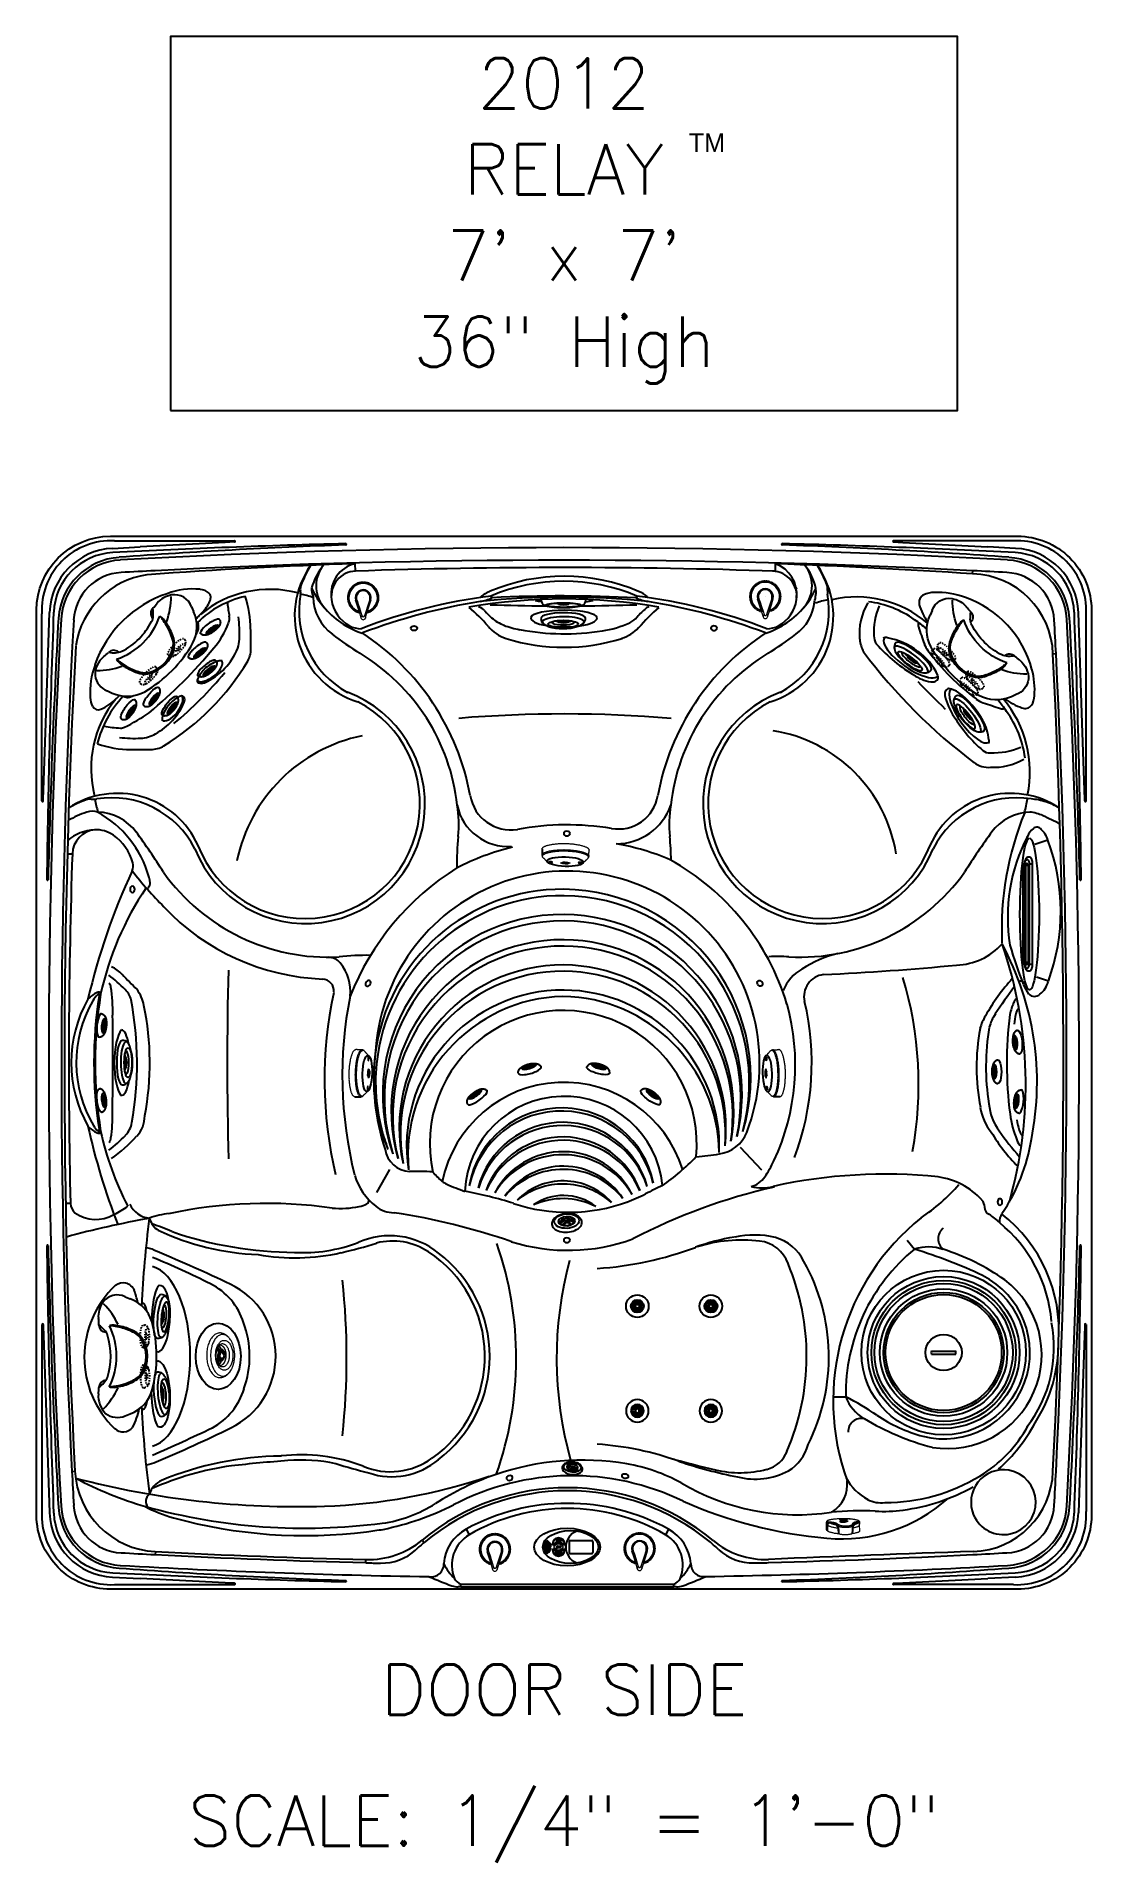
# Model space of a CAD drawing. Header units: inches. Extents: x 0 to 84, y -22 to 124.
import ezdxf
from ezdxf.enums import TextEntityAlignment as Align

# ---------------------------------------------------------------- set-up
doc = ezdxf.new("R2010")
doc.units = ezdxf.units.IN
doc.header["$MEASUREMENT"] = 0
doc.linetypes.add('HIDDEN', pattern=[0.1875, 0.0625, -0.0625, 0.0625])
for name, color, linetype in [('1', 4, 'Continuous'), ('204', 7, 'Continuous'), ('CL', 8, 'Continuous'), ('clean', 1, 'Continuous'), ('DIM', 3, 'Continuous')]:
    doc.layers.add(name, color=color, linetype=linetype)
doc.styles.add('HLTR', font='Hltr.shx')
doc.styles.add('SIMPLEX', font='simplex')
doc.styles.get("Standard").update_dxf_attribs({"font": 'simplex.shx'})

msp = doc.modelspace()

# ---------------------------------------------------------------- texts
at = {"layer": 'DIM', "style": 'SIMPLEX'}
for s, p in [('2012', (42, 117.94)), ('RELAY', (42, 111.09)), ("7' x 7'", (42, 104.23)), ('36" High', (42, 97.37)), ('DOOR SIDE', (42, -10))]:
    msp.add_text(s, height=4, dxfattribs=at).set_placement(p, align=Align.CENTER)
at = {"layer": 'DIM', "color": 3}
msp.add_text('SCALE: 1/4" = 1\'-0"', height=4, dxfattribs=at).set_placement((42, -20.43), align=Align.CENTER)

# ---------------------------------------------------------------- blocks, each defined once
blk = doc.blocks.new('tm')
at = {"layer": 'CL', "color": 3, "insert": (0, 0), "char_height": 0.25, "width": 0.43935, "attachment_point": 5, "style": 'HLTR'}
blk.add_mtext('{\\Fhltr.shx;TM}', dxfattribs=at)
blk = doc.blocks.new('M-JET')
at = {"layer": '1', "color": 3}
blk.add_line((0.67, -0.17), (0.76, -0.17), dxfattribs=at)
at = {"layer": '1'}
for centre, radius, start, end in [((0.46, 1.24), 0.535, 41.3143, 91.3774), ((0.05, 0.88), 1.08, 17.2792, 41.3143), ((-2.8, -0.01), 4.07, 342.7208, 17.2792), ((0.16, -0.93), 0.963, 318.6467, 342.7208), ((0.46, -1.25), 0.53, 268.5325, 323.2496)]:
    blk.add_arc(centre, radius, start, end, dxfattribs=at)
at = {"layer": '1', "color": 3}
for centre, radius, start, end in [((0.64, 0.41), 0.0922, 55.7767, 95.7567), ((2.33, 0), 1.7, 167.0391, 191.8275), ((-1.55, 0), 2.3, 12.1115, 16.428), ((-1.57, 0), 2.3, 12.4325, 15.2703), ((0.76, 0.36), 0.0925, 123.2223, 167.0391), ((0.61, 0.35), 0.156, 5.3241, 57.7182), ((0.72, 0.42), 0.0119, 56.7777, 123.2223), ((0.62, 0.33), 0.147, 6.6466, 46.2048), ((-0.45, 0.07), 1.23, 348.805, 7.1498), ((-1.05, 0), 1.85, 348.4837, 11.5163), ((0.5, -0.32), 0.172, 319.9043, 349.042), ((0.14, 0.45), 1.06, 297.9845, 303.5019), ((-1.57, 0), 2.3, 345.0348, 348.6312), ((-1.55, 0), 2.3, 343.7972, 349.0063), ((1.16, -0.45), 0.497, 157.638, 169.042), ((0.71, -0.26), 0.0187, 13.7894, 157.638), ((0.66, -0.33), 0.113, 303.5019, 340.0963), ((-6.16, -1.95), 7.1, 12.9229, 13.7894)]:
    blk.add_arc(centre, radius, start, end, dxfattribs=at)
at = {"layer": '1'}
blk.add_ellipse((0.45, 0), major_axis=(0, -1.78), ratio=0.252144, start_param=3.141593, end_param=6.282607, dxfattribs=at)
at = {"layer": '1', "color": 3}
for centre, major_axis, ratio, start_param, end_param in [((0.75, 0), (0, 1.66), 0.257517, 6.007199, 9.756158), ((0.72, 0.01), (0, 0.313), 0.222056, 5.440613, 8.481483), ((0.73, 0), (0, 0.927), 0.267619, 3.108708, 6.351347)]:
    blk.add_ellipse(centre, major_axis=major_axis, ratio=ratio, start_param=start_param, end_param=end_param, dxfattribs=at)
blk.add_ellipse((0.91, 0), major_axis=(0, 1.19), ratio=0.255327, dxfattribs=at)
blk = doc.blocks.new('HIDMIN')
at = {"layer": '1', "color": 3, "linetype": 'HIDDEN', "ltscale": 0.5}
for p, q in [((0.24, 0.9), (0.32, 0.9)), ((0.51, 0.23), (0.43, 0.23)), ((0.23, -0.9), (0.31, -0.9)), ((0.52, -0.23), (0.42, -0.23))]:
    blk.add_line(p, q, dxfattribs=at)
for centre, radius, start, end in [((0.31, 0.59), 0.311, 30.2709, 88.7629), ((0.2, 0.48), 0.46, 14.6038, 34.8241), ((-1.67, 0), 2.39, 348.1275, 14.6038), ((0.31, -0.59), 0.312, 270.5203, 334.8693), ((-0.18, -0.32), 0.868, 332.1339, 348.1275)]:
    blk.add_arc(centre, radius, start, end, dxfattribs=at)
at = {"layer": '1', "color": 3, "linetype": 'HIDDEN', "ltscale": 0.5, "extrusion": (0, 0, -1)}
for centre, major_axis, ratio, start_param, end_param in [((0.23, 0), (0.003, 0.902), 0.25882, 3.141586, 6.283185), ((0.55, 0), (0.002, 0.667), 0.263764, 8.73561, 13.261433), ((0.51, 0), (-0.006, 0.229), 0.262485, 3.141593, 9.424778)]:
    blk.add_ellipse(centre, major_axis=major_axis, ratio=ratio, start_param=start_param, end_param=end_param, dxfattribs=at)
blk = doc.blocks.new('AIRVALVE CAP HS')
at = {"layer": '1', "linetype": 'Continuous', "lineweight": 0}
for p, q in [((-0.18, 1.62), (-0.3, 1.21)), ((0.3, 1.21), (0.18, 1.62)), ((-0.29, 1.1), (-0.3, 1.1)), ((-0.28, 1.15), (-0.29, 1.1)), ((0, 0), (0, 0)), ((0, 0), (0, 0)), ((0.3, 1.1), (0.28, 1.15)), ((0.3, 1.1), (0.3, 1.1)), ((0.58, 0.19), (0.58, 0.19))]:
    blk.add_line(p, q, dxfattribs=at)
at = {"layer": '1', "color": 3, "linetype": 'Continuous', "lineweight": 0}
for p, q in [((-0.15, 1.45), (-0.18, 1.62)), ((0.16, 1.45), (0.18, 1.62)), ((-0.52, 0.14), (-0.53, 0.08))]:
    blk.add_line(p, q, dxfattribs=at)
at = {"layer": '1', "color": 3, "linetype": 'Continuous', "lineweight": 0, "flags": 128}
for points in [[(0.53, 0.08), (0.52, 0.12), (0.51, 0.17), (0.49, 0.23), (0.39, 0.52), (0.3, 0.8), (0.18, 1.17), (0.1, 1.42), (0.09, 1.44), (0.08, 1.47), (0.05, 1.5), (0.02, 1.51), (-0.01, 1.51), (-0.04, 1.5), (-0.07, 1.49), (-0.09, 1.46), (-0.09, 1.44)], [(-0.3, 1.1), (-0.31, 1.04), (-0.39, 0.81), (-0.59, 0.17)], [(0.58, 0.19), (0.57, 0.24), (0.49, 0.47), (0.3, 1.1)]]:
    blk.add_lwpolyline(points, dxfattribs=at)
at = {"layer": '1', "linetype": 'Continuous', "lineweight": 0, "flags": 128}
for points in [[(-0.62, 0.18), (-0.61, 0.2), (-0.46, 0.67), (-0.33, 1.08)], [(0.28, 1.15), (0.28, 1.19), (0.28, 1.2), (0.29, 1.21), (0.29, 1.21), (0.3, 1.21)], [(0.33, 1.08), (0.46, 0.67), (0.61, 0.2)]]:
    blk.add_lwpolyline(points, dxfattribs=at)
at = {"layer": '1', "color": 3, "linetype": 'Continuous', "lineweight": 0, "const_width": 0.000295, "flags": 128}
for points in [[(-0.62, 0.18), (-0.62, 0.18), (-0.61, 0.18), (-0.6, 0.17), (-0.6, 0.17), (-0.59, 0.17), (-0.59, 0.17)], [(-0.15, 1.45), (-0.15, 1.45), (-0.15, 1.45)]]:
    blk.add_lwpolyline(points, dxfattribs=at)
at = {"layer": '1', "linetype": 'Continuous', "lineweight": 0, "const_width": 0.000295, "flags": 128}
for points in [[(-0.3, 1.21), (-0.29, 1.21), (-0.28, 1.2), (-0.28, 1.19), (-0.28, 1.17), (-0.28, 1.15)], [(0.61, 0.2), (0.61, 0.19), (0.6, 0.19), (0.59, 0.19), (0.59, 0.19), (0.58, 0.19)]]:
    blk.add_lwpolyline(points, dxfattribs=at)
at = {"layer": '1', "linetype": 'Continuous', "lineweight": 0}
for centre, radius, start, end in [((0, 1.56), 0.187, 16.2235, 163.7031), ((0, 0), 1.25, 164.029, 177.971), ((-1.23, 0.04), 0.02, 177.9716, 238.1879), ((-1.26, 0), 0.0312, 301.8127, 58.1879), ((-1.18, 0.34), 0.02, 103.8127, 164.0289), ((-1.19, 0.39), 0.0312, 283.8127, 40.1879), ((0, 0), 1.18, 103.575, 76.3797), ((-1.16, 0.42), 0.02, 159.9716, 220.1879), ((0, 0), 1.25, 146.029, 159.971), ((0, 0), 1.14, 105.0532, 74.9013), ((0, 0), 1.13, 106.9961, 72.958), ((-1.02, 0.69), 0.02, 85.8127, 146.0289), ((-1.02, 0.74), 0.0312, 265.8127, 22.1879), ((-0.97, 0.76), 0.02, 141.9716, 202.1879), ((0, 0), 1.25, 128.029, 141.971), ((-0.76, 0.97), 0.02, 67.8127, 128.0289), ((-0.74, 1.02), 0.0312, 247.8127, 4.1879), ((-0.69, 1.02), 0.02, 123.9716, 184.1879), ((0, 0), 1.25, 110.029, 123.971), ((0, 0), 0.644, 163.9951, 17.6697), ((-0.42, 1.16), 0.02, 49.8127, 110.0289), ((-0.39, 1.19), 0.0312, 229.8127, 346.1879), ((-0.34, 1.18), 0.02, 105.9716, 166.1879), ((0, 0), 1.25, 103.7031, 105.971), ((-0.38, 1.27), 0.194, 284.0271, 295.0553), ((0, 0), 1.25, 74.029, 76.2235), ((0.41, 1.36), 0.288, 246.6962, 254.1355), ((0.34, 1.18), 0.02, 13.8121, 74.0284), ((0.39, 1.19), 0.0312, 193.8121, 310.1873), ((0.42, 1.16), 0.02, 69.9711, 130.1873), ((0, 0), 1.25, 56.029, 69.971), ((0.69, 1.02), 0.02, 355.8121, 56.0284), ((0.74, 1.02), 0.0312, 175.8121, 292.1873), ((0.76, 0.97), 0.02, 51.9711, 112.1873), ((0, 0), 1.25, 38.029, 51.971), ((0.97, 0.76), 0.02, 337.8121, 38.0284), ((1.02, 0.74), 0.0312, 157.8121, 274.1873), ((1.02, 0.69), 0.02, 33.9711, 94.1873), ((0, 0), 1.25, 20.029, 33.971), ((1.19, 0.39), 0.0312, 139.8121, 256.1873), ((1.16, 0.42), 0.02, 319.8121, 20.0284), ((1.18, 0.34), 0.02, 15.9711, 76.1873), ((0, 0), 1.25, 2.029, 15.971), ((1.26, 0), 0.0312, 121.8121, 238.1873), ((1.23, 0.04), 0.02, 301.8121, 2.0284), ((-1.23, -0.04), 0.02, 121.8127, 182.0289), ((0, 0), 1.25, 182.029, 195.971), ((-1.18, -0.34), 0.02, 195.9716, 256.1879), ((-1.19, -0.39), 0.0312, 319.8127, 76.1879), ((-1.16, -0.42), 0.02, 139.8127, 200.0289), ((0, 0), 1.25, 200.029, 213.971), ((-1.02, -0.69), 0.02, 213.9716, 274.1879), ((-1.02, -0.74), 0.0312, 337.8127, 94.1879), ((-0.97, -0.76), 0.02, 157.8127, 218.0289), ((0, 0), 1.25, 218.029, 231.971), ((-0.76, -0.97), 0.02, 231.9716, 292.1879), ((-0.74, -1.02), 0.0312, 355.8127, 112.1879), ((-0.69, -1.02), 0.02, 175.8127, 236.0289), ((0, 0), 1.25, 236.029, 249.971), ((-0.42, -1.16), 0.02, 249.9716, 310.1879), ((-0.39, -1.19), 0.0312, 13.8127, 130.1879), ((-0.34, -1.18), 0.02, 193.8127, 254.0289), ((0, 0), 1.25, 254.029, 267.9711), ((-0.04, -1.23), 0.02, 267.9711, 328.1873), ((0, -1.26), 0.0312, 31.8121, 148.1873), ((0.04, -1.23), 0.02, 211.8121, 272.0284), ((0, 0), 1.25, 272.0284, 285.971), ((0.34, -1.18), 0.02, 285.9711, 346.1873), ((0.39, -1.19), 0.0312, 49.8121, 166.1873), ((0.42, -1.16), 0.02, 229.8121, 290.0284), ((0, 0), 1.25, 290.029, 303.971), ((0.69, -1.02), 0.02, 303.9711, 4.1873), ((0.74, -1.02), 0.0312, 67.8121, 184.1873), ((0.76, -0.97), 0.02, 247.8121, 308.0284), ((0, 0), 1.25, 308.029, 321.971), ((0.97, -0.76), 0.02, 321.9711, 22.1873), ((1.02, -0.74), 0.0312, 85.8121, 202.1873), ((1.02, -0.69), 0.02, 265.8121, 326.0284), ((0, 0), 1.25, 326.029, 339.971), ((1.19, -0.39), 0.0312, 103.8121, 220.1873), ((1.16, -0.42), 0.02, 339.9711, 40.1873), ((1.18, -0.34), 0.02, 283.8121, 344.0284), ((0, 0), 1.25, 344.029, 357.971), ((1.23, -0.04), 0.02, 357.9711, 58.1873)]:
    blk.add_arc(centre, radius, start, end, dxfattribs=at)
at = {"layer": '1', "color": 3, "linetype": 'Continuous', "lineweight": 0}
for centre, radius, start, end in [((0, 0), 0.614, 164.0327, 17.6728), ((0, -0.01), 0.538, 171.4024, 8.6451), ((-80.26, 27.09), 84.17, 341.3248, 342.2574)]:
    blk.add_arc(centre, radius, start, end, dxfattribs=at)
blk = doc.blocks.new('SDRE51EE')
at = {"layer": '1', "linetype": 'Continuous'}
for p, q in [((46.94, 90.08), (46.94, 90.13)), ((50.49, 90.08), (50.49, 90.13))]:
    blk.add_line(p, q, dxfattribs=at)
at = {"layer": '1', "color": 3, "linetype": 'Continuous'}
for p, q in [((48.33, 89.75), (48.33, 89.86)), ((49.11, 89.75), (49.11, 89.86))]:
    blk.add_line(p, q, dxfattribs=at)
at = {"layer": '1', "linetype": 'Continuous'}
for centre, radius, start, end in [((47.39, 90.09), 0.452, 180.8035, 244.7061), ((50.05, 90.09), 0.443, 293.2467, 359.3951)]:
    blk.add_arc(centre, radius, start, end, dxfattribs=at)
for centre, major_axis, ratio, start_param, end_param in [((48.72, 90.13), (1.77, 0), 0.14492, 6.283179, 9.424778), ((48.71, 89.75), (-1.57, 0), 0.162913, 0.26814, 2.873453)]:
    blk.add_ellipse(centre, major_axis=major_axis, ratio=ratio, start_param=start_param, end_param=end_param, dxfattribs=at)
at = {"layer": '1', "color": 3, "linetype": 'Continuous'}
for centre, major_axis, ratio in [((48.72, 89.69), (-1.37, 0), 0.140933), ((48.72, 89.69), (-1.27, 0), 0.138808), ((48.72, 89.75), (-0.389, 0), 0.133611)]:
    blk.add_ellipse(centre, major_axis=major_axis, ratio=ratio, dxfattribs=at)
blk = doc.blocks.new('HHPILLOW')
at = {"layer": '1', "color": 4, "linetype": 'Continuous'}
for p, q in [((-2.49, 4.75), (-2.11, 4.6)), ((-2.49, -4.72), (-2.1, -4.57))]:
    blk.add_line(p, q, dxfattribs=at)
for centre, radius, start, end in [((-3.12, 3.46), 1.44, 64.1987, 144.2452), ((-3.05, 1.97), 2.79, 17.2128, 70.3086), ((-2.78, 3.21), 1.86, 144.2452, 185.5943), ((-10.99, 2.41), 6.4, 0.8252, 5.5943), ((-4.01, 2.51), 0.586, 180.8252, 266.9137), ((-7.36, -1.09), 4.53, 44.7353, 52.3377), ((-4.76, 1.48), 0.874, 13.5856, 44.7353), ((-9.08, 0), 5.43, 342.0198, 18.0525), ((-3.67, 1.43), 1.02, 75.1386, 94.7227), ((-4.23, -3.12), 5.59, 69.8472, 81.5495), ((-3.66, -1.56), 3.93, 60.8599, 69.8472), ((-2.48, 0.55), 1.52, 34.445, 60.8599), ((-10.49, 0), 10.49, 345.3048, 15.4736), ((-3.53, 0.02), 2.69, 328.9514, 31.0644), ((-2.51, -0.49), 1.55, 293.0024, 325.5708), ((-80.29, 1.86), 75.82, 356.3387, 356.7224), ((-4, -2.48), 0.592, 93.7208, 179.9264), ((-5.48, -1), 1.7, 301.6981, 336.9534), ((-3.71, -1.15), 1.26, 267.6769, 283.819), ((-4.13, 2.74), 5.17, 278.0716, 295.5287), ((-3.15, -1.83), 2.93, 290.9659, 343.5656), ((-2.74, -3.17), 1.9, 174.5895, 226.1127), ((-3.12, -3.35), 1.51, 231.7423, 294.5088)]:
    blk.add_arc(centre, radius, start, end, dxfattribs=at)
at = {"layer": '1', "color": 3, "linetype": 'Continuous'}
for centre, radius, start, end in [((-8.34, 0.09), 5.81, 24.9174, 44.9484), ((-3.45, 1.38), 1.11, 86.4894, 105.933), ((-8.62, 0.02), 5.43, 333.4141, 26.4613), ((-3.92, -2.2), 4.72, 69.3638, 83.4488), ((-3.75, -1.82), 4.3, 61.6983, 69.6641), ((-2.41, 0.63), 1.51, 35.7694, 62.6585), ((-3.45, 0.02), 2.72, 327.0779, 33.3886), ((-8.35, -0.05), 5.82, 315.0702, 335.0709), ((-3.47, -1.53), 0.925, 252.0318, 275.4073), ((-3.77, 1.59), 4.07, 275.4073, 291.1401), ((-3.75, 1.84), 4.29, 289.7147, 299.2887), ((-2.26, -0.76), 1.29, 297.8633, 327.0779)]:
    blk.add_arc(centre, radius, start, end, dxfattribs=at)
blk = doc.blocks.new('MINIJET')
at = {"layer": '1', "color": 3}
for p, q in [((0.27, 0.23), (0.2, 0.23)), ((0.27, -0.23), (0.2, -0.23))]:
    blk.add_line(p, q, dxfattribs=at)
at = {"layer": '1', "color": 3, "extrusion": (2.34069e-18, 2.77556e-17, -1)}
for centre, major_axis, start_param, end_param in [((0, 0), (0, 0.94), 3.096514, 6.328264), ((0.3, 0), (0, 0.58), 1.213768, 7.496953), ((0.27, 0), (0, 0.2), 1.213768, 7.496953), ((0.28, 0), (0, 0.379), 6.174551, 9.533412)]:
    blk.add_ellipse(centre, major_axis=major_axis, ratio=0.28756, start_param=start_param, end_param=end_param, dxfattribs=at)
at = {"layer": '1', "color": 3, "extrusion": (2.34069e-18, -2.77556e-17, -1)}
for centre, major_axis, start_param, end_param in [((0.3, 0), (0, 0.58), 4.355360367553331, 10.63854567473292), ((0.27, 0), (0, 0.23), 1.213768, 7.496953)]:
    blk.add_ellipse(centre, major_axis=major_axis, ratio=0.28756, start_param=start_param, end_param=end_param, dxfattribs=at)
at = {"layer": '1', "color": 3, "extrusion": (2.34069e-18, -8.32667e-17, -1)}
blk.add_ellipse((0.3, 0), major_axis=(0, 0.407), ratio=0.28756, start_param=4.355360367553329, end_param=10.63854567473291, dxfattribs=at)
at = {"layer": '1', "color": 3}
for points, knots in [([(0.01, -0.94), (0.05, -0.93), (0.08, -0.92), (0.11, -0.91), (0.14, -0.9), (0.17, -0.88), (0.2, -0.86), (0.22, -0.84), (0.24, -0.82), (0.27, -0.8), (0.29, -0.77), (0.31, -0.74), (0.33, -0.72), (0.35, -0.68), (0.37, -0.64), (0.39, -0.6), (0.4, -0.56), (0.41, -0.53), (0.43, -0.47), (0.44, -0.41), (0.45, -0.34), (0.46, -0.28), (0.47, -0.21), (0.47, -0.16), (0.48, -0.11), (0.48, -0.06), (0.48, 0), (0.48, 0.05), (0.48, 0.11), (0.47, 0.17), (0.47, 0.24), (0.46, 0.3), (0.45, 0.35), (0.44, 0.4), (0.43, 0.45), (0.42, 0.5), (0.41, 0.54), (0.39, 0.59), (0.37, 0.64), (0.34, 0.69), (0.32, 0.73), (0.29, 0.77), (0.26, 0.81), (0.23, 0.84), (0.19, 0.87), (0.16, 0.89), (0.12, 0.91), (0.08, 0.92), (0.03, 0.94), (0.01, 0.94)], [1.258846, 1.258846, 1.28405, 1.309253, 1.334457, 1.359661, 1.389764, 1.419868, 1.449972, 1.480075, 1.522807, 1.565539, 1.60827, 1.651002, 1.715116, 1.779231, 1.843346, 1.90746, 1.971575, 2.071337, 2.171099, 2.270861, 2.370623, 2.470385, 2.54716, 2.623934, 2.700709, 2.777484, 2.854259, 2.947334, 3.040409, 3.133485, 3.22656, 3.306164, 3.385768, 3.465372, 3.544977, 3.624581, 3.7092, 3.79382, 3.87844, 3.94015, 4.001861, 4.063571, 4.110156, 4.15674, 4.191384, 4.226028, 4.260673, 4.295317, 4.310282, 4.310282]), ([(0.27, -0.38), (0.26, -0.37), (0.26, -0.37), (0.25, -0.36), (0.24, -0.35), (0.23, -0.34), (0.23, -0.32), (0.22, -0.29), (0.21, -0.27), (0.2, -0.24), (0.2, -0.2), (0.19, -0.17), (0.19, -0.13), (0.18, -0.09), (0.18, -0.05), (0.18, -0.01), (0.18, 0.03), (0.18, 0.07), (0.19, 0.11), (0.19, 0.15), (0.19, 0.19), (0.2, 0.22), (0.21, 0.26), (0.22, 0.29), (0.22, 0.31), (0.23, 0.33), (0.24, 0.35), (0.25, 0.36), (0.26, 0.37), (0.26, 0.37), (0.27, 0.38)], [5.178052, 5.178052, 5.268561, 5.359069, 5.444224, 5.529379, 5.614534, 5.70861, 5.802687, 5.896764, 5.997577, 6.09839, 6.199203, 6.302796, 6.406388, 6.50998, 6.614493, 6.719006, 6.823518, 6.927955, 7.032392, 7.136828, 7.2401, 7.343372, 7.446644, 7.546427, 7.646211, 7.745995, 7.837037, 7.928079, 8.019121, 8.102376, 8.102376])]:
    blk.add_open_spline(points, degree=1, knots=knots, dxfattribs=at)
blk = doc.blocks.new('WATERFALL')
at = {"layer": '1'}
for p, q in [((4, 0), (-4, 0)), ((-4, -0.4), (-4, -0.64)), ((-4, -0.63), (-4, -0.66)), ((-3.85, -0.35), (3.85, -0.35)), ((4, -0.4), (4, -0.64)), ((4, -0.63), (4, -0.66))]:
    blk.add_line(p, q, dxfattribs=at)
at = {"layer": '1', "color": 3, "linetype": 'Continuous'}
for p, q in [((-4, -0.27), (-4, 0)), ((4, -0.27), (4, 0)), ((-4, -0.27), (4, -0.27)), ((-3.93, -0.7), (-3.93, -0.71)), ((-3.9, -0.7), (-3.9, -0.68)), ((-3.85, -0.56), (3.85, -0.56)), ((-3.85, -0.56), (-3.85, -0.76)), ((3.85, -0.66), (-3.85, -0.66)), ((-3.85, -0.66), (3.85, -0.66)), ((-3.85, -0.72), (3.85, -0.72)), ((-3.85, -0.75), (3.85, -0.75)), ((3.85, -0.35), (3.85, -0.56)), ((3.85, -0.56), (3.85, -0.76)), ((3.9, -0.7), (3.9, -0.68)), ((3.93, -0.7), (3.93, -0.71))]:
    blk.add_line(p, q, dxfattribs=at)
at = {"layer": '1', "color": 3}
blk.add_line((-3.85, -0.35), (-3.85, -0.56), dxfattribs=at)
at = {"layer": '1', "linetype": 'Continuous'}
blk.add_line((-3.85, -0.76), (3.85, -0.76), dxfattribs=at)
at = {"layer": '1'}
for centre, radius, start, end in [((-4, -0.96), 0.96, 89.7026, 110.5473), ((4, -0.96), 0.96, 69.4527, 90.2974), ((-4.38, -0.28), 0.162, 137.3529, 196.1624), ((-4.22, -0.26), 0.323, 191.3089, 230.2531), ((-4.2, -0.44), 0.408, 110.5473, 137.3529), ((-4.09, -0.11), 0.519, 230.3167, 253.2943), ((-4, 0.17), 0.811, 252.8804, 270.2955), ((-3.94, -0.45), 0.0809, 117.1348, 158.7066), ((-3.91, -0.44), 0.11, 169.5931, 190.5464), ((-3.96, -0.44), 0.0631, 198.2934, 228.5703), ((-3.92, -0.65), 0.0826, 185.5312, 225.4143), ((-3.86, -0.61), 0.255, 87.9371, 118.1535), ((-3.86, -0.59), 0.166, 225.4143, 272.815), ((3.86, -0.61), 0.255, 61.8465, 92.0629), ((3.86, -0.59), 0.166, 267.185, 314.5857), ((3.92, -0.65), 0.0826, 314.5857, 354.4688), ((3.94, -0.45), 0.0809, 21.2934, 62.8652), ((3.95, -0.63), 0.0493, 354.0691, 39.2593), ((3.96, -0.44), 0.0631, 311.4297, 341.7066), ((4, 0.17), 0.811, 269.7045, 287.1196), ((3.91, -0.44), 0.11, 349.4536, 10.4069), ((4.09, -0.11), 0.519, 286.7057, 309.6833), ((4.2, -0.44), 0.408, 42.6471, 69.4527), ((4.22, -0.26), 0.323, 309.7469, 348.6911), ((4.38, -0.28), 0.162, 343.8376, 42.6471)]:
    blk.add_arc(centre, radius, start, end, dxfattribs=at)
at = {"layer": '1', "color": 3, "linetype": 'Continuous'}
for centre, radius, start, end in [((-3.95, -0.63), 0.0493, 140.7407, 185.9309), ((-3.93, -0.63), 0.0679, 190.5036, 252.9656), ((-3.93, -0.65), 0.0751, 119.3743, 140.7407), ((-3.86, -0.78), 0.22, 87.5101, 119.3743), ((-3.92, -0.59), 0.105, 252.9656, 268.2617), ((-3.89, -0.7), 0.0319, 125.8154, 171.1791), ((-3.91, -0.71), 0.0194, 179.0129, 218.493), ((-3.88, -0.69), 0.0512, 218.493, 247.8988), ((-3.87, -0.73), 0.0693, 108.3606, 125.8154), ((-3.88, -0.7), 0.0321, 119.8351, 135.4578), ((-3.88, -0.69), 0.0165, 186.2572, 229.3653), ((-3.85, -0.62), 0.13, 247.8988, 270.493), ((-3.85, -0.81), 0.148, 91.2486, 108.3606), ((-3.87, -0.72), 0.0511, 107.1562, 119.8351), ((-3.86, -0.67), 0.0505, 229.3653, 264.7528), ((-3.85, -0.77), 0.106, 89.5501, 107.1562), ((-3.81, -0.15), 0.57, 264.7528, 266.3621), ((-3.81, -0.15), 0.57, 264.7528, 266.3621), ((3.86, -0.78), 0.22, 60.6257, 92.4899), ((3.85, -0.77), 0.106, 72.8438, 90.4499), ((3.85, -0.81), 0.148, 71.6394, 88.7514), ((3.81, -0.15), 0.57, 273.6379, 275.2472), ((3.85, -0.62), 0.13, 269.507, 292.1012), ((3.86, -0.67), 0.0505, 275.2472, 310.6347), ((3.87, -0.72), 0.0511, 60.1649, 72.8438), ((3.87, -0.73), 0.0693, 54.1846, 71.6394), ((3.88, -0.7), 0.0321, 44.5422, 60.1649), ((3.88, -0.69), 0.0165, 310.6347, 353.7428), ((3.92, -0.67), 0.0225, 207.2341, 269.8666), ((3.88, -0.69), 0.0512, 292.1012, 321.507), ((3.89, -0.7), 0.0319, 8.8209, 54.1846), ((3.91, -0.71), 0.0194, 321.507, 0.9871), ((3.92, -0.59), 0.105, 271.7383, 287.0344), ((3.93, -0.63), 0.0679, 287.0344, 349.4964), ((3.93, -0.65), 0.0751, 39.2593, 60.6257)]:
    blk.add_arc(centre, radius, start, end, dxfattribs=at)
at = {"layer": '1', "color": 3, "linetype": 'Continuous', "extrusion": (0, 0, -1)}
blk.add_ellipse((-4, -0.44), major_axis=(0.34, 0), ratio=0.499996, start_param=1.570796, end_param=4.712389, dxfattribs=at)
at = {"layer": '1', "color": 3, "linetype": 'Continuous'}
blk.add_ellipse((4, -0.44), major_axis=(-0.34, 0), ratio=0.499996, start_param=1.570796, end_param=4.712389, dxfattribs=at)
blk = doc.blocks.new('DIRECTIONAL')
at = {"layer": '1'}
blk.add_circle((0, 0), 0.898, dxfattribs=at)
at = {"layer": '1', "color": 3}
for radius in [0.512, 0.27, 0.23, 0.2, 0.15]:
    blk.add_circle((0, 0), radius, dxfattribs=at)
at = {"layer": '1', "linetype": 'Continuous'}
blk.add_circle((0, 0), 0.4, dxfattribs=at)
blk = doc.blocks.new('30173')
at = {"layer": '1', "linetype": 'Continuous', "lineweight": 15}
for p, q in [((1.47, 0.07), (1.49, 0.04)), ((1.49, 0.03), (1.48, 0.03)), ((1.48, 0.03), (1.55, 0.03)), ((1.5, 0.02), (1.49, -0.01)), ((1.57, 0.02), (1.5, 0.02)), ((1.51, 0.09), (1.51, 0.18)), ((1.53, 0.07), (1.51, 0.07)), ((1.53, 0.18), (1.53, 0.09)), ((1.54, 0.27), (1.56, 0.27)), ((1.6, 0.1), (1.54, 0.26)), ((1.57, 0.02), (1.55, -0.01)), ((1.56, 0.04), (1.58, 0.08)), ((1.58, 0.02), (1.57, -0.03)), ((1.6, 0.1), (1.63, 0.1)), ((1.6, 0.05), (1.63, 0.05)), ((1.6, -0.22), (1.6, 0.05)), ((1.48, -0.03), (1.47, -0.01)), ((1.47, -0.16), (1.48, -0.14)), ((1.49, -0.2), (1.47, -0.24)), ((1.48, -0.2), (1.49, -0.2)), ((1.55, -0.2), (1.48, -0.2)), ((1.55, -0.01), (1.49, -0.01)), ((1.5, -0.19), (1.49, -0.16)), ((1.49, -0.16), (1.55, -0.16)), ((1.5, -0.19), (1.57, -0.19)), ((1.51, -0.24), (1.53, -0.24)), ((1.51, -0.34), (1.51, -0.26)), ((1.53, -0.26), (1.53, -0.34)), ((1.54, -0.42), (1.6, -0.27)), ((1.56, -0.44), (1.54, -0.44)), ((1.55, -0.16), (1.57, -0.19)), ((1.58, -0.24), (1.56, -0.2)), ((1.57, -0.14), (1.58, -0.18)), ((1.6, -0.22), (1.63, -0.22)), ((1.6, -0.27), (1.63, -0.27))]:
    blk.add_line(p, q, dxfattribs=at)
at = {"layer": '1'}
blk.add_line((0.48, -1.96), (0.98, -1.95), dxfattribs=at)
at = {"layer": '1', "linetype": 'Continuous', "lineweight": 15, "flags": 128}
for points in [[(0, -0.08), (0, 0), (0, 0.08), (0, 0.17), (0.01, 0.25), (0.01, 0.33), (0.02, 0.41), (0.02, 0.5), (0.03, 0.57), (0.04, 0.65), (0.05, 0.73), (0.06, 0.8), (0.07, 0.88), (0.08, 0.95), (0.09, 1.02), (0.11, 1.08), (0.12, 1.15), (0.13, 1.21), (0.15, 1.27), (0.17, 1.33), (0.18, 1.38), (0.2, 1.43), (0.22, 1.48), (0.24, 1.53), (0.25, 1.57), (0.27, 1.61), (0.29, 1.64), (0.31, 1.67), (0.33, 1.7), (0.36, 1.72), (0.38, 1.74), (0.4, 1.76), (0.42, 1.77), (0.44, 1.78), (0.46, 1.79), (0.48, 1.79), (0.49, 1.79)], [(0.98, -1.95), (0.95, -1.95), (0.93, -1.94), (0.91, -1.93), (0.89, -1.92), (0.87, -1.9), (0.85, -1.88), (0.83, -1.86), (0.81, -1.83), (0.78, -1.8), (0.76, -1.76), (0.75, -1.72), (0.73, -1.68), (0.71, -1.64), (0.69, -1.59), (0.67, -1.54), (0.66, -1.48), (0.64, -1.43), (0.62, -1.37), (0.61, -1.3), (0.6, -1.24), (0.58, -1.17), (0.57, -1.1), (0.56, -1.03), (0.55, -0.96), (0.54, -0.88), (0.53, -0.8), (0.52, -0.72), (0.52, -0.64), (0.51, -0.56), (0.5, -0.48), (0.5, -0.4), (0.5, -0.32), (0.49, -0.23), (0.49, -0.15), (0.49, -0.06), (0.49, 0.02), (0.5, 0.11), (0.5, 0.19), (0.5, 0.27), (0.51, 0.35), (0.51, 0.44), (0.52, 0.52), (0.53, 0.6), (0.53, 0.67), (0.54, 0.75), (0.55, 0.82), (0.57, 0.9), (0.58, 0.97), (0.59, 1.04), (0.6, 1.1), (0.62, 1.17), (0.63, 1.23), (0.65, 1.29), (0.66, 1.34), (0.68, 1.4), (0.7, 1.45), (0.72, 1.49), (0.74, 1.54), (0.76, 1.58), (0.77, 1.61), (0.79, 1.65), (0.82, 1.68), (0.84, 1.7), (0.86, 1.72), (0.88, 1.74), (0.9, 1.76), (0.92, 1.77), (0.94, 1.78), (0.97, 1.78), (0.98, 1.78)], [(1.14, -1.88), (1.14, -1.89), (1.12, -1.9), (1.1, -1.91), (1.08, -1.91), (1.06, -1.91), (1.04, -1.91), (1.01, -1.91), (0.99, -1.9), (0.97, -1.88), (0.95, -1.86), (0.93, -1.84), (0.91, -1.82), (0.89, -1.79), (0.87, -1.76), (0.85, -1.72), (0.83, -1.68), (0.81, -1.64), (0.79, -1.6), (0.78, -1.55), (0.76, -1.5), (0.74, -1.44), (0.73, -1.39), (0.71, -1.33), (0.7, -1.26), (0.68, -1.2), (0.67, -1.13), (0.66, -1.06), (0.65, -0.99), (0.64, -0.92), (0.63, -0.84), (0.62, -0.77), (0.61, -0.69), (0.61, -0.61), (0.6, -0.53), (0.6, -0.45), (0.59, -0.37), (0.59, -0.28), (0.59, -0.2), (0.59, -0.12), (0.59, -0.03), (0.59, 0.05), (0.59, 0.13), (0.59, 0.22), (0.6, 0.3), (0.6, 0.38), (0.61, 0.46), (0.61, 0.54), (0.62, 0.61), (0.63, 0.69), (0.64, 0.77), (0.65, 0.84), (0.66, 0.91), (0.67, 0.98), (0.69, 1.04), (0.7, 1.11), (0.71, 1.17), (0.73, 1.23), (0.75, 1.29), (0.76, 1.34), (0.78, 1.39), (0.8, 1.44), (0.82, 1.48), (0.83, 1.53), (0.85, 1.56), (0.87, 1.6), (0.89, 1.63), (0.91, 1.66), (0.93, 1.68), (0.95, 1.7), (0.98, 1.72), (1, 1.73), (1.02, 1.74), (1.04, 1.74), (1.06, 1.75), (1.06, 1.75)], [(1.5, 1.08), (1.5, 1.1), (1.5, 1.12), (1.5, 1.15), (1.49, 1.17), (1.49, 1.18), (1.49, 1.2), (1.48, 1.21), (1.47, 1.22), (1.47, 1.22), (1.47, 1.22)], [(1.49, 0.03), (1.5, 0.03), (1.5, 0.03), (1.5, 0.03), (1.5, 0.04), (1.51, 0.04), (1.51, 0.05), (1.51, 0.06), (1.51, 0.07)], [(1.49, 0.04), (1.49, 0.04), (1.49, 0.04), (1.49, 0.04), (1.49, 0.04), (1.49, 0.04), (1.49, 0.04), (1.49, 0.03), (1.49, 0.03)], [(1.53, 0.07), (1.53, 0.06), (1.54, 0.05), (1.54, 0.04), (1.54, 0.04), (1.54, 0.03), (1.54, 0.03), (1.55, 0.03), (1.55, 0.03)], [(1.58, 0.08), (1.58, 0.09), (1.58, 0.1), (1.58, 0.1), (1.59, 0.11), (1.59, 0.11), (1.59, 0.1), (1.6, 0.1), (1.6, 0.08), (1.6, 0.07), (1.6, 0.06), (1.6, 0.05), (1.6, 0.03), (1.59, 0.02), (1.59, 0.02), (1.59, 0.01), (1.58, 0.02)], [(0.49, -1.96), (0.48, -1.96), (0.46, -1.96), (0.44, -1.95), (0.42, -1.94), (0.4, -1.93), (0.38, -1.91), (0.36, -1.89), (0.33, -1.87), (0.31, -1.84), (0.29, -1.81), (0.27, -1.77), (0.25, -1.74), (0.24, -1.69), (0.22, -1.65), (0.2, -1.6), (0.18, -1.55), (0.17, -1.5), (0.15, -1.44), (0.13, -1.38), (0.12, -1.32), (0.11, -1.25), (0.09, -1.19), (0.08, -1.12), (0.07, -1.05), (0.06, -0.97), (0.05, -0.9), (0.04, -0.82), (0.03, -0.74), (0.02, -0.66), (0.02, -0.58), (0.01, -0.5), (0.01, -0.42), (0, -0.34), (0, -0.25), (0, -0.17), (0, -0.08)], [(1.47, -1.39), (1.47, -1.39), (1.48, -1.38), (1.48, -1.37), (1.49, -1.36), (1.49, -1.34), (1.5, -1.32), (1.5, -1.3), (1.5, -1.28), (1.5, -1.26), (1.5, -1.23), (1.5, -1.21), (1.5, -1.19), (1.5, -1.16), (1.49, -1.14), (1.49, -1.13), (1.48, -1.12)], [(1.51, -0.24), (1.51, -0.23), (1.51, -0.22), (1.51, -0.21), (1.5, -0.2), (1.5, -0.2), (1.5, -0.2), (1.5, -0.2), (1.49, -0.2)], [(1.49, -0.2), (1.49, -0.2), (1.49, -0.2), (1.49, -0.21), (1.49, -0.21), (1.49, -0.21), (1.49, -0.21), (1.49, -0.2), (1.49, -0.2)], [(1.51, -0.36), (1.51, -0.35), (1.51, -0.34)], [(1.55, -0.2), (1.55, -0.2), (1.54, -0.2), (1.54, -0.2), (1.54, -0.2), (1.54, -0.21), (1.54, -0.22), (1.53, -0.23), (1.53, -0.24)], [(1.56, -0.2), (1.56, -0.2), (1.56, -0.21), (1.55, -0.21), (1.55, -0.21), (1.55, -0.21), (1.55, -0.2), (1.55, -0.2), (1.55, -0.2)], [(1.58, -0.18), (1.59, -0.18), (1.59, -0.19), (1.59, -0.19), (1.6, -0.2), (1.6, -0.21), (1.6, -0.23), (1.6, -0.24), (1.6, -0.25), (1.6, -0.26), (1.59, -0.27), (1.59, -0.27), (1.59, -0.28), (1.58, -0.27), (1.58, -0.27), (1.58, -0.26), (1.58, -0.24)]]:
    blk.add_lwpolyline(points, dxfattribs=at)
at = {"layer": '1', "linetype": 'Continuous', "lineweight": 15}
for centre, radius, start, end in [((1.13, 1.06), 0.372, 341.9568, 1.7889), ((1.41, 0.21), 0.122, 358.3687, 15.1252), ((1.45, 0.06), 0.156, 358.2844, 17.5689), ((1.58, -0.02), 0.0979, 185.8637, 195.5978), ((1.32, -0.08), 0.167, 346.1639, 13.8361), ((1.58, -0.15), 0.0979, 164.4022, 174.1363), ((1.64, -0.23), 0.134, 181.5703, 191.9403), ((1.4, -0.23), 0.134, 348.0597, 358.4297), ((1.39, -0.37), 0.145, 346.22, 12.0788), ((1.47, -0.15), 0.0979, 5.8634, 15.5998), ((1.45, -0.22), 0.156, 342.4311, 1.7156)]:
    blk.add_arc(centre, radius, start, end, dxfattribs=at)
at = {"layer": '1'}
blk.add_ellipse((1.44, -0.09), major_axis=(0.01, 1.44), ratio=0.263487, dxfattribs=at)
at = {"layer": '1', "linetype": 'Continuous', "lineweight": 15}
for points, degree in [([(0.98, 1.78), (0.49, 1.79)], 1), ([(1.49, 1.35), (1.14, 1.72)], 1), ([(1.47, -0.22), (1.47, -0.13), (1.47, -0.04), (1.47, 0.05)], 3), ([(1.48, 0.1), (1.5, 0.16), (1.52, 0.22), (1.54, 0.27)], 3), ([(1.48, 0.03), (1.5, 0.03)], 1), ([(1.5, 0.03), (1.55, 0.03)], 1), ([(1.51, 0.17), (1.51, 0.18)], 1), ([(1.51, 0.1), (1.51, 0.17)], 1), ([(1.51, 0.09), (1.51, 0.1)], 1), ([(1.56, 0.27), (1.58, 0.22), (1.61, 0.16), (1.63, 0.1)], 3), ([(1.56, 0.03), (1.57, 0.07)], 1), ([(1.63, 0.05), (1.63, -0.04), (1.63, -0.13), (1.63, -0.22)], 3), ([(1.48, -0.02), (1.47, 0)], 1), ([(1.47, -0.17), (1.48, -0.15)], 1), ([(1.55, -0.04), (1.53, -0.04), (1.5, -0.04), (1.48, -0.04)], 3), ([(1.48, -0.12), (1.5, -0.12), (1.53, -0.12), (1.55, -0.12)], 3), ([(1.5, -0.2), (1.48, -0.2)], 1), ([(1.54, -0.44), (1.52, -0.38), (1.5, -0.33), (1.48, -0.27)], 3), ([(1.55, -0.2), (1.5, -0.2)], 1), ([(1.51, -0.26), (1.51, -0.26)], 1), ([(1.51, -0.34), (1.51, -0.26)], 1), ([(1.51, -0.34), (1.51, -0.34)], 1), ([(1.57, -0.23), (1.56, -0.2)], 1), ([(1.63, -0.27), (1.61, -0.33), (1.58, -0.38), (1.56, -0.44)], 3), ([(1.14, -1.88), (1.53, -1.48)], 1)]:
    blk.add_open_spline(points, degree=degree, dxfattribs=at)
for points, knots in [([(1.14, 1.72), (1.14, 1.72), (1.13, 1.73), (1.11, 1.74), (1.08, 1.76), (1.06, 1.77), (1.03, 1.78), (1, 1.78), (0.99, 1.78), (0.98, 1.78)], [0, 0, 0, 0, 0.035998, 0.213145, 0.383097, 0.547115, 0.706992, 0.864733, 1, 1, 1, 1]), ([(1.51, 0.93), (1.51, 0.93), (1.5, 0.93), (1.5, 0.93), (1.49, 0.93), (1.49, 0.94), (1.49, 0.95), (1.48, 0.96), (1.48, 0.96), (1.47, 0.98), (1.47, 0.98), (1.47, 1), (1.46, 1.01), (1.46, 1.03), (1.46, 1.04), (1.45, 1.06), (1.45, 1.07), (1.45, 1.09), (1.45, 1.1), (1.45, 1.11), (1.45, 1.12), (1.45, 1.14), (1.45, 1.15), (1.45, 1.17), (1.45, 1.17), (1.45, 1.19), (1.45, 1.19), (1.46, 1.21), (1.46, 1.21), (1.46, 1.22), (1.46, 1.22), (1.47, 1.22), (1.47, 1.23), (1.48, 1.23), (1.48, 1.22), (1.48, 1.22), (1.49, 1.22), (1.49, 1.21), (1.5, 1.21), (1.5, 1.19), (1.5, 1.19), (1.51, 1.17), (1.51, 1.17), (1.52, 1.15), (1.52, 1.14), (1.52, 1.12), (1.52, 1.11), (1.53, 1.1), (1.53, 1.09), (1.53, 1.07), (1.53, 1.06), (1.53, 1.04), (1.53, 1.03), (1.53, 1.01), (1.53, 1), (1.53, 0.98), (1.53, 0.98), (1.53, 0.96), (1.53, 0.96), (1.52, 0.95), (1.52, 0.94), (1.52, 0.93), (1.52, 0.93), (1.51, 0.93), (1.51, 0.93), (1.51, 0.93)], [0, 0, 0, 0, 0.03125, 0.03125, 0.0625, 0.0625, 0.09375, 0.09375, 0.125, 0.125, 0.15625, 0.15625, 0.1875, 0.1875, 0.21875, 0.21875, 0.25, 0.25, 0.28125, 0.28125, 0.3125, 0.3125, 0.34375, 0.34375, 0.375, 0.375, 0.40625, 0.40625, 0.4375, 0.4375, 0.46875, 0.46875, 0.5, 0.5, 0.53125, 0.53125, 0.5625, 0.5625, 0.59375, 0.59375, 0.625, 0.625, 0.65625, 0.65625, 0.6875, 0.6875, 0.71875, 0.71875, 0.75, 0.75, 0.78125, 0.78125, 0.8125, 0.8125, 0.84375, 0.84375, 0.875, 0.875, 0.90625, 0.90625, 0.9375, 0.9375, 0.96875, 0.96875, 1, 1, 1, 1]), ([(1.47, 0.05), (1.47, 0.06), (1.47, 0.06), (1.47, 0.07), (1.47, 0.08), (1.47, 0.09), (1.47, 0.09), (1.47, 0.1), (1.48, 0.1), (1.48, 0.1)], [0, 0, 0, 0, 0.25, 0.25, 0.5, 0.5, 0.75, 0.75, 1, 1, 1, 1]), ([(1.47, 0.03), (1.47, 0.03), (1.48, 0.03), (1.48, 0.03), (1.48, 0.03), (1.49, 0.03), (1.49, 0.03), (1.49, 0.04)], [0, 0, 0, 0, 0.5, 0.5, 0.75, 0.75, 1, 1, 1, 1]), ([(1.47, 0.02), (1.47, 0.02), (1.47, 0.02), (1.48, 0.03), (1.48, 0.03), (1.48, 0.03), (1.48, 0.03)], [0, 0, 0, 0, 0.18572, 0.492194, 0.811523, 1, 1, 1, 1]), ([(1.49, -0.01), (1.49, -0.01), (1.48, -0.01), (1.48, 0), (1.47, 0), (1.47, 0.01), (1.47, 0.01), (1.47, 0.01)], [0, 0, 0, 0, 0.227682, 0.454689, 0.698686, 0.960268, 1, 1, 1, 1]), ([(1.5, 0.02), (1.5, 0.02), (1.5, 0.02), (1.49, 0.02), (1.49, 0.03), (1.49, 0.03), (1.48, 0.03)], [0, 0, 0, 0, 0.315976, 0.631156, 0.966365, 1, 1, 1, 1]), ([(1.51, 0.18), (1.51, 0.18), (1.51, 0.18), (1.51, 0.19), (1.51, 0.19)], [0, 0, 0, 0, 0.900557, 1, 1, 1, 1]), ([(1.51, 0.1), (1.52, 0.1), (1.52, 0.1), (1.53, 0.1), (1.53, 0.1), (1.53, 0.09), (1.53, 0.09), (1.53, 0.09)], [0, 0, 0, 0, 0.5, 0.5, 0.75, 0.75, 1, 1, 1, 1]), ([(1.51, 0.07), (1.51, 0.07), (1.51, 0.07), (1.51, 0.08), (1.51, 0.08), (1.51, 0.08), (1.51, 0.09), (1.51, 0.09), (1.51, 0.09)], [0, 0, 0, 0, 0.169258, 0.3354152, 0.5, 0.6645848, 0.830742, 1, 1, 1, 1]), ([(1.53, 0.21), (1.53, 0.2), (1.53, 0.2), (1.53, 0.2), (1.53, 0.19), (1.53, 0.19), (1.53, 0.18), (1.53, 0.18), (1.53, 0.18)], [0, 0, 0, 0, 0.126067, 0.250804, 0.375192, 0.500221, 0.747956, 1, 1, 1, 1]), ([(1.53, 0.09), (1.53, 0.09), (1.53, 0.09), (1.53, 0.08), (1.53, 0.08), (1.53, 0.08), (1.53, 0.07), (1.53, 0.07), (1.53, 0.07)], [0, 0, 0, 0, 0.169258, 0.335415, 0.5, 0.664585, 0.830742, 1, 1, 1, 1]), ([(1.54, 0.27), (1.54, 0.27), (1.54, 0.28), (1.55, 0.28), (1.55, 0.28), (1.55, 0.28), (1.55, 0.28), (1.56, 0.28), (1.56, 0.27), (1.56, 0.27)], [0, 0, 0, 0, 0.25, 0.25, 0.5, 0.5, 0.75, 0.75, 1, 1, 1, 1]), ([(1.56, 0.04), (1.56, 0.04), (1.56, 0.03), (1.56, 0.03), (1.56, 0.03), (1.56, 0.03), (1.56, 0.03), (1.55, 0.03), (1.55, 0.03), (1.55, 0.03), (1.55, 0.03)], [0, 0, 0, 0, 0.113731, 0.22304, 0.328558, 0.430988, 0.531096, 0.683879, 0.839376, 1, 1, 1, 1]), ([(1.55, 0.03), (1.55, 0.03), (1.55, 0.03), (1.55, 0.04), (1.55, 0.04), (1.55, 0.04), (1.56, 0.04), (1.56, 0.04), (1.56, 0.04)], [0, 0, 0, 0, 0.126014, 0.250796, 0.375227, 0.500199, 0.747946, 1, 1, 1, 1]), ([(1.57, 0.07), (1.57, 0.07), (1.57, 0.07), (1.58, 0.07), (1.58, 0.08)], [0, 0, 0, 0, 0.525356, 1, 1, 1, 1]), ([(1.58, 0.02), (1.58, 0.02), (1.58, 0.02), (1.58, 0.02), (1.58, 0.02), (1.58, 0.02), (1.57, 0.02), (1.57, 0.02), (1.57, 0.02), (1.57, 0.02)], [0, 0, 0, 0, 0.25, 0.25, 0.5, 0.5, 0.75, 0.75, 1, 1, 1, 1]), ([(1.63, 0.1), (1.63, 0.1), (1.63, 0.1), (1.63, 0.09), (1.63, 0.09), (1.63, 0.08), (1.63, 0.07), (1.63, 0.06), (1.63, 0.06), (1.63, 0.05)], [0, 0, 0, 0, 0.25, 0.25, 0.5, 0.5, 0.75, 0.75, 1, 1, 1, 1]), ([(1.47, -1.39), (1.47, -1.39), (1.47, -1.39), (1.46, -1.39), (1.46, -1.39), (1.46, -1.38), (1.46, -1.37), (1.45, -1.36), (1.45, -1.36), (1.45, -1.34), (1.45, -1.34), (1.45, -1.32), (1.45, -1.31), (1.45, -1.29), (1.45, -1.28), (1.45, -1.26), (1.45, -1.25), (1.45, -1.23), (1.45, -1.22), (1.46, -1.21), (1.46, -1.2), (1.46, -1.18), (1.47, -1.17), (1.47, -1.15), (1.47, -1.15), (1.48, -1.13), (1.48, -1.13), (1.49, -1.11), (1.49, -1.11), (1.49, -1.1), (1.5, -1.1), (1.5, -1.1), (1.51, -1.09), (1.51, -1.09), (1.51, -1.1), (1.52, -1.1), (1.52, -1.1), (1.52, -1.11), (1.52, -1.11), (1.53, -1.13), (1.53, -1.13), (1.53, -1.15), (1.53, -1.15), (1.53, -1.17), (1.53, -1.18), (1.53, -1.2), (1.53, -1.21), (1.53, -1.22), (1.53, -1.23), (1.53, -1.25), (1.53, -1.26), (1.52, -1.28), (1.52, -1.29), (1.52, -1.31), (1.52, -1.32), (1.51, -1.34), (1.51, -1.34), (1.5, -1.36), (1.5, -1.36), (1.5, -1.37), (1.49, -1.38), (1.49, -1.39), (1.48, -1.39), (1.48, -1.39), (1.48, -1.39), (1.47, -1.39)], [0, 0, 0, 0, 0.03125, 0.03125, 0.0625, 0.0625, 0.09375, 0.09375, 0.125, 0.125, 0.15625, 0.15625, 0.1875, 0.1875, 0.21875, 0.21875, 0.25, 0.25, 0.28125, 0.28125, 0.3125, 0.3125, 0.34375, 0.34375, 0.375, 0.375, 0.40625, 0.40625, 0.4375, 0.4375, 0.46875, 0.46875, 0.5, 0.5, 0.53125, 0.53125, 0.5625, 0.5625, 0.59375, 0.59375, 0.625, 0.625, 0.65625, 0.65625, 0.6875, 0.6875, 0.71875, 0.71875, 0.75, 0.75, 0.78125, 0.78125, 0.8125, 0.8125, 0.84375, 0.84375, 0.875, 0.875, 0.90625, 0.90625, 0.9375, 0.9375, 0.96875, 0.96875, 1, 1, 1, 1]), ([(1.47, -0.18), (1.47, -0.18), (1.47, -0.17), (1.47, -0.17), (1.48, -0.16), (1.48, -0.16), (1.49, -0.16), (1.49, -0.16)], [0, 0, 0, 0, 0.126492, 0.35859, 0.610372, 0.869245, 1, 1, 1, 1]), ([(1.48, -0.2), (1.48, -0.2), (1.48, -0.2), (1.47, -0.19), (1.47, -0.19), (1.47, -0.19), (1.47, -0.19)], [0, 0, 0, 0, 0.297693, 0.594826, 0.905923, 1, 1, 1, 1]), ([(1.49, -0.2), (1.49, -0.2), (1.49, -0.2), (1.48, -0.2), (1.48, -0.2), (1.48, -0.2), (1.47, -0.2), (1.47, -0.2)], [0, 0, 0, 0, 0.25, 0.25, 0.5, 0.5, 1, 1, 1, 1]), ([(1.48, -0.27), (1.48, -0.27), (1.47, -0.27), (1.47, -0.26), (1.47, -0.25), (1.47, -0.24), (1.47, -0.24), (1.47, -0.23), (1.47, -0.22), (1.47, -0.22)], [0, 0, 0, 0, 0.25, 0.25, 0.5, 0.5, 0.75, 0.75, 1, 1, 1, 1]), ([(1.48, -0.03), (1.48, -0.03), (1.48, -0.02), (1.48, -0.02), (1.48, -0.02)], [0, 0, 0, 0, 0.719813, 1, 1, 1, 1]), ([(1.48, -0.15), (1.48, -0.15), (1.48, -0.15), (1.48, -0.14), (1.48, -0.14), (1.48, -0.14)], [0, 0, 0, 0, 0.108112, 0.829346, 1, 1, 1, 1]), ([(1.49, -0.2), (1.49, -0.2), (1.49, -0.19), (1.49, -0.19), (1.5, -0.19), (1.5, -0.19), (1.5, -0.19)], [0, 0, 0, 0, 0.050996, 0.417182, 0.79591, 1, 1, 1, 1]), ([(1.53, -0.26), (1.53, -0.26), (1.53, -0.26), (1.53, -0.27), (1.53, -0.27), (1.52, -0.27), (1.52, -0.27), (1.52, -0.27), (1.52, -0.27), (1.51, -0.27)], [0, 0, 0, 0, 0.25, 0.25, 0.5, 0.5, 0.75, 0.75, 1, 1, 1, 1]), ([(1.55, -0.04), (1.55, -0.04), (1.55, -0.05), (1.55, -0.05), (1.55, -0.06), (1.54, -0.06), (1.54, -0.07), (1.54, -0.08), (1.54, -0.1), (1.54, -0.11), (1.55, -0.12), (1.55, -0.12), (1.55, -0.12)], [0, 0, 0, 0, 0.038942, 0.092809, 0.162876, 0.250394, 0.381265, 0.500064, 0.626384, 0.749819, 0.846252, 1, 1, 1, 1]), ([(1.56, -0.44), (1.56, -0.44), (1.56, -0.44), (1.55, -0.45), (1.55, -0.45), (1.55, -0.45), (1.55, -0.45), (1.54, -0.44), (1.54, -0.44), (1.54, -0.44)], [0, 0, 0, 0, 0.25, 0.25, 0.5, 0.5, 0.75, 0.75, 1, 1, 1, 1]), ([(1.55, -0.01), (1.55, -0.01), (1.55, -0.01), (1.56, -0.01), (1.56, -0.01), (1.56, -0.01), (1.56, -0.01), (1.56, -0.01), (1.56, -0.02), (1.56, -0.02), (1.57, -0.02), (1.57, -0.02), (1.57, -0.03), (1.57, -0.03), (1.57, -0.03)], [0, 0, 0, 0, 0.0813678, 0.1612017, 0.2400657, 0.3185445, 0.3972315, 0.4767156, 0.5575682, 0.6403324, 0.7255148, 0.8135802, 0.9049496, 1, 1, 1, 1]), ([(1.56, -0.04), (1.56, -0.04), (1.56, -0.04), (1.56, -0.04), (1.55, -0.04), (1.55, -0.04), (1.55, -0.04)], [0, 0, 0, 0, 0.297468, 0.500018, 0.749966, 1, 1, 1, 1]), ([(1.55, -0.12), (1.55, -0.12), (1.55, -0.12), (1.55, -0.12), (1.56, -0.12), (1.56, -0.12), (1.56, -0.12)], [0, 0, 0, 0, 0.296721, 0.500198, 0.631472, 1, 1, 1, 1]), ([(1.57, -0.14), (1.57, -0.14), (1.57, -0.14), (1.57, -0.15), (1.56, -0.15), (1.56, -0.16), (1.56, -0.16), (1.56, -0.16), (1.55, -0.16), (1.55, -0.16)], [0, 0, 0, 0, 0.25, 0.25, 0.5, 0.5, 0.75, 0.75, 1, 1, 1, 1]), ([(1.55, -0.2), (1.55, -0.2), (1.56, -0.2), (1.56, -0.2), (1.56, -0.2), (1.56, -0.2), (1.56, -0.2), (1.56, -0.2)], [0, 0, 0, 0, 0.5, 0.5, 0.75, 0.75, 1, 1, 1, 1]), ([(1.57, -0.03), (1.57, -0.03), (1.57, -0.03), (1.56, -0.03), (1.56, -0.04), (1.56, -0.04), (1.56, -0.04), (1.56, -0.04)], [0, 0, 0, 0, 0.201526, 0.400765, 0.599235, 0.798474, 1, 1, 1, 1]), ([(1.56, -0.04), (1.56, -0.05), (1.56, -0.06), (1.56, -0.07), (1.56, -0.08), (1.56, -0.09), (1.56, -0.09), (1.56, -0.1), (1.56, -0.1), (1.56, -0.11), (1.56, -0.12), (1.56, -0.12)], [0, 0, 0, 0, 0.25, 0.25, 0.5, 0.5, 0.625, 0.625, 0.75, 0.75, 1, 1, 1, 1]), ([(1.57, -0.19), (1.57, -0.19), (1.57, -0.19), (1.57, -0.19), (1.58, -0.19), (1.58, -0.19), (1.58, -0.19), (1.58, -0.18), (1.58, -0.18), (1.58, -0.18)], [0, 0, 0, 0, 0.25, 0.25, 0.5, 0.5, 0.75, 0.75, 1, 1, 1, 1]), ([(1.58, -0.24), (1.58, -0.24), (1.57, -0.24), (1.57, -0.23), (1.57, -0.23)], [0, 0, 0, 0, 0.787656, 1, 1, 1, 1]), ([(1.63, -0.22), (1.63, -0.22), (1.63, -0.23), (1.63, -0.24), (1.63, -0.24), (1.63, -0.25), (1.63, -0.26), (1.63, -0.27), (1.63, -0.27), (1.63, -0.27)], [0, 0, 0, 0, 0.25, 0.25, 0.5, 0.5, 0.75, 0.75, 1, 1, 1, 1]), ([(0.97, -1.95), (0.98, -1.95), (1, -1.95), (1.03, -1.94), (1.06, -1.94), (1.09, -1.92), (1.12, -1.91), (1.14, -1.89), (1.14, -1.89), (1.14, -1.89)], [0, 0, 0, 0, 0.146728, 0.303098, 0.465263, 0.635819, 0.817739, 0.99086, 1, 1, 1, 1])]:
    blk.add_open_spline(points, degree=3, knots=knots, dxfattribs=at)
blk = doc.blocks.new('OZONEJ')
at = {"layer": '1'}
for p, q in [((-0.68, 0.01), (-0.77, -0.2)), ((-0.77, -0.2), (-0.62, -0.52)), ((-0.62, -0.52), (-0.37, -0.62)), ((-0.37, -0.62), (-0.33, -0.54))]:
    blk.add_line(p, q, dxfattribs=at)
for centre, major_axis, ratio, start_param, end_param in [((-0.61, -0.35), (-0.6, 1.04), 0.651788, 0, 3.141593), ((-0.61, -0.35), (-0.6, 1.04), 0.58329, 3.136808, 6.28797), ((-0.54, -0.31), (-0.27, 0.476), 0.560068, 0.291876, 2.849977), ((-0.53, -0.31), (-0.113, 0.188), 0.573291, 5.132983, 10.411682)]:
    blk.add_ellipse(centre, major_axis=major_axis, ratio=ratio, start_param=start_param, end_param=end_param, dxfattribs=at)
at = {"layer": '1', "color": 3}
for major_axis, ratio in [((-0.479, 0.869), 0.578275), ((-0.31, 0.568), 0.590568)]:
    blk.add_ellipse((-0.76, -0.44), major_axis=major_axis, ratio=ratio, dxfattribs=at)
at = {"layer": '1'}
blk.add_ellipse((-0.69, -0.4), major_axis=(-0.27, 0.476), ratio=0.560068, dxfattribs=at)
blk = doc.blocks.new('ONOFF656165161')
at = {"layer": '1', "color": 3, "lineweight": 5}
for p, q in [((112.68, 29.3), (112.67, 29.3)), ((112.93, 29.25), (112.93, 29.23)), ((112.99, 29.12), (112.99, 29.09)), ((113.02, 29.21), (113.02, 29.19)), ((113.07, 29.16), (113.07, 29.18)), ((113.08, 29.19), (113.08, 29.18)), ((113.08, 29.18), (113.08, 29.16)), ((113.21, 29.24), (113.21, 29.26)), ((113.48, 29.2), (113.48, 29.23)), ((113.49, 29.23), (113.49, 29.2)), ((113.49, 29.23), (113.49, 29.23)), ((113.53, 29.18), (113.53, 29.2)), ((113.55, 29.25), (113.55, 29.28)), ((113.7, 29.31), (113.61, 29.32)), ((113.61, 29.13), (113.61, 29.15)), ((111.88, 29.04), (111.87, 28.47)), ((114.54, 28.71), (114.55, 29.05)), ((114.55, 28.36), (114.54, 28.83))]:
    blk.add_line(p, q, dxfattribs=at)
at = {"layer": '1', "color": 3, "lineweight": 5, "flags": 128}
for points in [[(112.11, 29.21), (112.1, 29.21), (112.06, 29.2), (112.01, 29.18), (111.97, 29.16), (111.94, 29.14), (111.92, 29.12), (111.9, 29.1), (111.89, 29.07), (111.89, 29.04)], [(112.66, 29.3), (112.67, 29.3), (112.67, 29.3)], [(114.55, 29.05), (114.55, 29.08), (114.53, 29.11), (114.52, 29.12), (114.51, 29.13), (114.5, 29.14), (114.49, 29.15), (114.47, 29.16), (114.44, 29.17), (114.4, 29.19), (114.35, 29.2), (114.28, 29.22), (114.19, 29.24), (114.13, 29.25), (114.05, 29.27), (113.97, 29.28), (113.9, 29.29), (113.84, 29.3), (113.77, 29.3), (113.69, 29.31)], [(111.87, 28.47), (111.88, 28.46), (111.88, 28.45), (111.89, 28.43), (111.91, 28.42), (111.93, 28.41), (111.96, 28.39)], [(112.85, 28.13), (112.77, 28.13), (112.69, 28.14), (112.62, 28.15), (112.55, 28.16), (112.48, 28.18), (112.41, 28.19), (112.35, 28.2), (112.29, 28.22), (112.24, 28.23), (112.19, 28.25), (112.14, 28.26), (112.1, 28.28), (112.07, 28.3), (112.04, 28.31), (112.01, 28.33), (111.99, 28.35), (111.98, 28.37), (111.97, 28.39)], [(111.99, 28.84), (112, 28.83), (112.02, 28.81), (112.04, 28.79), (112.07, 28.77), (112.1, 28.75), (112.14, 28.74), (112.18, 28.72), (112.23, 28.7), (112.28, 28.69), (112.34, 28.67), (112.4, 28.66), (112.47, 28.65), (112.53, 28.63), (112.6, 28.62), (112.68, 28.61), (112.76, 28.6), (112.84, 28.59)], [(112.88, 28.12), (112.93, 28.11), (112.98, 28.1), (113.03, 28.1), (113.09, 28.09), (113.15, 28.08), (113.21, 28.08), (113.27, 28.08), (113.33, 28.07), (113.39, 28.07), (113.45, 28.07), (113.51, 28.07), (113.57, 28.08), (113.63, 28.08), (113.69, 28.09), (113.74, 28.09), (113.79, 28.1), (113.84, 28.11), (113.88, 28.12), (113.92, 28.12), (113.95, 28.14)], [(114.55, 28.36), (114.54, 28.35), (114.54, 28.33), (114.52, 28.31), (114.5, 28.29), (114.48, 28.28), (114.45, 28.26), (114.42, 28.24), (114.38, 28.23), (114.33, 28.21), (114.29, 28.2), (114.23, 28.19), (114.18, 28.17), (114.11, 28.16), (114.05, 28.15), (113.98, 28.14)], [(114, 28.61), (114.07, 28.62), (114.14, 28.63), (114.2, 28.64), (114.25, 28.66), (114.3, 28.67), (114.35, 28.68), (114.39, 28.7), (114.43, 28.72), (114.46, 28.73), (114.49, 28.75), (114.51, 28.77), (114.53, 28.78), (114.54, 28.8), (114.54, 28.82), (114.54, 28.83)], [(114.38, 28.98), (114.37, 28.97), (114.36, 28.95), (114.33, 28.93), (114.31, 28.91), (114.27, 28.9), (114.23, 28.88), (114.18, 28.87), (114.13, 28.85)]]:
    blk.add_lwpolyline(points, dxfattribs=at)
at = {"layer": '1', "color": 3, "lineweight": 5}
for centre, radius, start, end in [((112.79, 30.12), 1.29, 243.9484, 263.0222), ((114.31, 28.83), 0.234, 359.8931, 30.7697)]:
    blk.add_arc(centre, radius, start, end, dxfattribs=at)
for points, knots in [([(112.66, 29.3), (112.63, 29.3), (112.56, 29.29), (112.46, 29.28), (112.36, 29.27), (112.27, 29.25), (112.18, 29.24), (112.11, 29.22), (112.05, 29.2), (112, 29.18), (111.97, 29.16), (111.96, 29.14), (111.96, 29.12), (111.98, 29.11), (112.02, 29.09), (112.07, 29.08), (112.13, 29.07), (112.19, 29.07), (112.21, 29.07)], [0, 0, 0, 0, 0.0629563, 0.1258438, 0.188571, 0.2511104, 0.3132462, 0.3756987, 0.4379528, 0.5000669, 0.5621821, 0.6244343, 0.686859, 0.7489466, 0.8115134, 0.874211, 0.9370812, 1, 1, 1, 1]), ([(113.6, 29.32), (113.55, 29.32), (113.46, 29.32), (113.3, 29.32), (113.15, 29.32), (112.99, 29.32), (112.83, 29.31), (112.73, 29.31), (112.67, 29.3)], [0, 0, 0, 0, 0.168663, 0.335965, 0.501974, 0.66666, 0.832621, 1, 1, 1, 1]), ([(113.47, 29.24), (113.48, 29.24), (113.5, 29.25), (113.51, 29.26), (113.51, 29.27), (113.51, 29.28), (113.49, 29.29), (113.48, 29.3), (113.46, 29.3), (113.43, 29.31), (113.39, 29.31), (113.35, 29.31), (113.31, 29.31), (113.27, 29.31), (113.24, 29.31), (113.19, 29.31), (113.14, 29.3), (113.08, 29.3), (113.02, 29.28), (112.98, 29.27), (112.95, 29.26), (112.94, 29.25), (112.93, 29.25), (112.93, 29.25), (112.93, 29.25), (112.93, 29.25), (112.93, 29.25), (112.93, 29.25), (112.93, 29.25), (112.93, 29.25), (112.93, 29.25), (112.93, 29.25), (112.93, 29.25), (112.93, 29.25), (112.93, 29.25), (112.94, 29.26), (112.96, 29.27), (112.99, 29.28), (113.03, 29.29), (113.08, 29.3), (113.13, 29.31), (113.19, 29.32), (113.24, 29.32), (113.27, 29.32), (113.31, 29.32), (113.34, 29.32), (113.38, 29.32), (113.41, 29.32), (113.45, 29.31), (113.48, 29.31), (113.51, 29.3), (113.52, 29.3), (113.54, 29.29), (113.55, 29.28), (113.55, 29.27), (113.54, 29.26), (113.53, 29.25), (113.51, 29.24), (113.5, 29.23), (113.49, 29.23)], [0, 0, 0, 0, 0.0368695, 0.0736357, 0.0954831, 0.1173037, 0.1353458, 0.1533692, 0.1663183, 0.1792492, 0.1995882, 0.2199091, 0.2346208, 0.249347, 0.2642891, 0.2792476, 0.3135688, 0.3479762, 0.3881579, 0.4283464, 0.4515898, 0.4632023, 0.4661066, 0.46647, 0.4665609, 0.4665932, 0.4666284, 0.4666427, 0.4666571, 0.4666698, 0.466685, 0.4667119, 0.4668026, 0.4672335, 0.4689456, 0.4757852, 0.5031472, 0.5346181, 0.566216, 0.5977684, 0.6324601, 0.6670627, 0.6853447, 0.7036033, 0.7182663, 0.7329083, 0.7446542, 0.7563878, 0.7797917, 0.7955858, 0.8113891, 0.8273101, 0.8432327, 0.8657902, 0.8884118, 0.9181266, 0.947955, 0.9777494, 1, 1, 1, 1]), ([(113.07, 29.18), (113.06, 29.17), (113.05, 29.16), (113.03, 29.14), (113.03, 29.12), (113.04, 29.11), (113.05, 29.1), (113.07, 29.09), (113.09, 29.08), (113.11, 29.07), (113.15, 29.06), (113.19, 29.06), (113.23, 29.06), (113.27, 29.06), (113.3, 29.07), (113.35, 29.07), (113.4, 29.08), (113.47, 29.1), (113.52, 29.11), (113.57, 29.13), (113.59, 29.14), (113.6, 29.15), (113.61, 29.15), (113.61, 29.15), (113.61, 29.15), (113.61, 29.15), (113.61, 29.15), (113.61, 29.15), (113.61, 29.15), (113.61, 29.15), (113.61, 29.15), (113.61, 29.15), (113.61, 29.15), (113.61, 29.15), (113.61, 29.15), (113.6, 29.14), (113.58, 29.13), (113.55, 29.12), (113.51, 29.1), (113.46, 29.09), (113.41, 29.07), (113.35, 29.06), (113.31, 29.05), (113.27, 29.05), (113.23, 29.04), (113.2, 29.04), (113.17, 29.04), (113.13, 29.05), (113.09, 29.05), (113.06, 29.06), (113.04, 29.07), (113.02, 29.08), (113, 29.09), (112.99, 29.1), (112.99, 29.12), (113, 29.14), (113.01, 29.16), (113.03, 29.17), (113.05, 29.18), (113.05, 29.19)], [0, 0, 0, 0, 0.0368695, 0.0736357, 0.0954831, 0.1173037, 0.1353458, 0.1533692, 0.1663183, 0.1792492, 0.1995882, 0.2199091, 0.2346208, 0.249347, 0.2642891, 0.2792476, 0.3135688, 0.3479762, 0.3881579, 0.4283464, 0.4515898, 0.4632023, 0.4661066, 0.46647, 0.4665609, 0.4665932, 0.4666284, 0.4666427, 0.4666571, 0.4666698, 0.466685, 0.4667119, 0.4668026, 0.4672335, 0.4689456, 0.4757852, 0.5031472, 0.5346181, 0.566216, 0.5977684, 0.6324601, 0.6670627, 0.6853447, 0.7036033, 0.7182663, 0.7329083, 0.7446542, 0.7563878, 0.7797917, 0.7955858, 0.8113891, 0.8273101, 0.8432327, 0.8657902, 0.8884118, 0.9181266, 0.947955, 0.9777494, 1, 1, 1, 1]), ([(113.61, 29.13), (113.61, 29.13), (113.61, 29.13), (113.61, 29.13), (113.6, 29.12), (113.58, 29.11), (113.54, 29.09), (113.49, 29.07), (113.44, 29.06), (113.39, 29.04), (113.35, 29.03), (113.3, 29.03), (113.27, 29.02), (113.23, 29.02), (113.19, 29.02), (113.16, 29.02), (113.13, 29.02), (113.08, 29.03), (113.05, 29.04), (113.02, 29.05), (113, 29.06), (113, 29.08), (112.99, 29.09), (112.99, 29.09)], [0, 0, 0, 0, 0.00078, 0.004249, 0.018104, 0.073518, 0.177273, 0.281294, 0.350621, 0.42005, 0.489069, 0.527714, 0.566323, 0.605413, 0.644428, 0.672585, 0.700717, 0.756758, 0.819932, 0.858789, 0.897646, 0.949583, 1, 1, 1, 1]), ([(113.05, 29.19), (113.05, 29.2), (113.03, 29.2), (113.03, 29.21), (113.04, 29.22), (113.06, 29.23), (113.08, 29.24), (113.12, 29.25), (113.16, 29.25), (113.19, 29.25), (113.2, 29.26), (113.21, 29.26), (113.21, 29.26), (113.21, 29.26), (113.21, 29.26), (113.21, 29.26), (113.21, 29.26), (113.21, 29.26), (113.2, 29.26), (113.2, 29.26), (113.19, 29.26), (113.16, 29.25), (113.13, 29.25), (113.1, 29.25), (113.07, 29.24), (113.05, 29.24), (113.03, 29.23), (113.02, 29.22), (113.02, 29.22), (113.02, 29.21), (113.02, 29.2), (113.04, 29.19), (113.05, 29.19), (113.05, 29.19)], [0, 0, 0, 0, 0.063892, 0.127941, 0.171738, 0.215668, 0.281175, 0.34647, 0.404119, 0.461342, 0.468507, 0.469403, 0.469705, 0.470085, 0.470239, 0.470394, 0.470535, 0.47078, 0.471433, 0.474061, 0.484482, 0.526069, 0.568174, 0.610049, 0.654475, 0.699023, 0.743084, 0.787122, 0.833799, 0.880439, 0.92198, 0.963505, 1, 1, 1, 1]), ([(113.03, 29.17), (113.03, 29.17), (113.02, 29.18), (113.01, 29.19), (113.02, 29.2), (113.03, 29.2), (113.04, 29.21), (113.06, 29.22), (113.08, 29.22), (113.1, 29.23), (113.13, 29.23), (113.16, 29.23), (113.19, 29.23), (113.2, 29.23), (113.2, 29.23), (113.21, 29.23), (113.21, 29.23), (113.21, 29.23), (113.21, 29.23), (113.21, 29.23), (113.21, 29.23), (113.2, 29.23), (113.2, 29.23), (113.19, 29.23), (113.17, 29.23), (113.14, 29.23), (113.11, 29.22), (113.08, 29.21), (113.06, 29.21), (113.04, 29.2), (113.04, 29.19), (113.02, 29.19), (113.02, 29.19)], [0, 0, 0, 0, 0.032689, 0.120569, 0.166937, 0.213325, 0.26359, 0.313883, 0.361156, 0.408302, 0.455729, 0.503387, 0.554848, 0.567726, 0.569337, 0.569969, 0.570197, 0.570427, 0.570595, 0.570763, 0.571041, 0.571777, 0.574761, 0.586587, 0.633755, 0.681402, 0.728868, 0.800311, 0.871867, 0.919836, 0.967705, 1, 1, 1, 1]), ([(113.07, 29.16), (113.06, 29.15), (113.05, 29.14), (113.04, 29.12), (113.03, 29.12)], [0, 0, 0, 0, 0.54544, 1, 1, 1, 1]), ([(113.06, 29.19), (113.06, 29.19), (113.06, 29.19), (113.06, 29.19), (113.06, 29.19), (113.06, 29.19), (113.06, 29.19), (113.06, 29.19), (113.05, 29.19), (113.05, 29.19)], [0, 0, 0, 0, 0.152559, 0.305117, 0.457724, 0.61035, 0.762932, 0.915429, 1, 1, 1, 1]), ([(113.05, 29.19), (113.05, 29.19), (113.05, 29.19), (113.05, 29.19), (113.05, 29.19), (113.05, 29.19)], [0, 0, 0, 0, 0.329724, 0.659445, 1, 1, 1, 1]), ([(113.46, 29.24), (113.45, 29.24), (113.42, 29.24), (113.39, 29.25), (113.36, 29.25), (113.34, 29.25), (113.31, 29.25), (113.27, 29.25), (113.24, 29.24), (113.2, 29.24), (113.16, 29.23), (113.12, 29.22), (113.09, 29.2), (113.07, 29.2), (113.06, 29.19)], [0, 0, 0, 0, 0.104878, 0.15752, 0.210217, 0.232395, 0.304771, 0.377082, 0.440985, 0.505043, 0.640474, 0.776192, 0.888078, 1, 1, 1, 1]), ([(113.07, 29.18), (113.07, 29.18), (113.07, 29.18), (113.08, 29.18), (113.08, 29.18), (113.08, 29.18), (113.08, 29.18), (113.08, 29.18), (113.08, 29.18)], [0, 0, 0, 0, 0.176164, 0.352325, 0.528527, 0.704708, 0.880801, 1, 1, 1, 1]), ([(113.08, 29.16), (113.08, 29.16), (113.08, 29.16), (113.08, 29.16), (113.08, 29.16), (113.07, 29.16), (113.07, 29.16), (113.07, 29.16), (113.07, 29.16)], [0, 0, 0, 0, 0.175918, 0.351834, 0.527836, 0.703962, 0.88017, 1, 1, 1, 1]), ([(113.08, 29.19), (113.09, 29.19), (113.12, 29.21), (113.17, 29.22), (113.21, 29.23), (113.24, 29.24), (113.27, 29.24), (113.31, 29.24), (113.35, 29.25), (113.39, 29.24), (113.43, 29.24), (113.45, 29.23), (113.46, 29.23)], [0, 0, 0, 0, 0.195173, 0.389973, 0.468136, 0.546178, 0.625388, 0.704482, 0.7563, 0.853073, 0.949941, 1, 1, 1, 1]), ([(113.46, 29.23), (113.45, 29.23), (113.42, 29.21), (113.38, 29.2), (113.34, 29.19), (113.31, 29.18), (113.27, 29.18), (113.24, 29.18), (113.2, 29.17), (113.15, 29.18), (113.11, 29.18), (113.09, 29.18), (113.08, 29.18)], [0, 0, 0, 0, 0.195173, 0.389973, 0.468136, 0.546178, 0.625388, 0.704482, 0.7563, 0.853073, 0.949941, 1, 1, 1, 1]), ([(113.48, 29.23), (113.47, 29.22), (113.45, 29.21), (113.42, 29.2), (113.38, 29.19), (113.35, 29.19), (113.32, 29.18), (113.28, 29.18), (113.25, 29.17), (113.21, 29.17), (113.17, 29.17), (113.14, 29.17), (113.11, 29.18), (113.09, 29.18), (113.08, 29.18)], [0, 0, 0, 0, 0.128358, 0.256918, 0.384943, 0.463314, 0.541556, 0.60371, 0.665808, 0.767379, 0.822437, 0.877435, 0.938691, 1, 1, 1, 1]), ([(113.08, 29.18), (113.08, 29.18), (113.08, 29.18), (113.08, 29.18), (113.08, 29.18), (113.08, 29.18)], [0, 0, 0, 0, 0.401818, 0.803634, 1, 1, 1, 1]), ([(113.34, 29.16), (113.33, 29.16), (113.31, 29.16), (113.29, 29.15), (113.25, 29.15), (113.22, 29.15), (113.19, 29.15), (113.16, 29.15), (113.12, 29.15), (113.1, 29.16), (113.08, 29.16)], [0, 0, 0, 0, 0.111626, 0.231303, 0.350852, 0.470373, 0.589893, 0.693567, 0.797125, 1, 1, 1, 1]), ([(113.11, 29.18), (113.12, 29.18), (113.13, 29.19), (113.15, 29.19), (113.18, 29.2), (113.21, 29.21), (113.24, 29.22), (113.27, 29.22), (113.31, 29.22), (113.35, 29.22), (113.39, 29.22), (113.41, 29.22), (113.42, 29.22)], [0, 0, 0, 0, 0.059997, 0.187044, 0.313995, 0.414158, 0.515844, 0.61626, 0.720424, 0.787433, 0.912469, 1, 1, 1, 1]), ([(113.49, 29.23), (113.5, 29.23), (113.51, 29.22), (113.52, 29.21), (113.53, 29.21), (113.52, 29.2), (113.52, 29.19), (113.5, 29.18), (113.49, 29.18), (113.47, 29.17), (113.44, 29.17), (113.41, 29.17), (113.38, 29.16), (113.36, 29.16), (113.34, 29.16), (113.34, 29.16), (113.34, 29.16), (113.34, 29.16), (113.34, 29.16), (113.34, 29.16), (113.34, 29.16), (113.34, 29.16), (113.34, 29.16), (113.34, 29.16), (113.35, 29.16), (113.38, 29.17), (113.4, 29.17), (113.43, 29.17), (113.46, 29.18), (113.48, 29.19), (113.5, 29.2), (113.51, 29.2), (113.51, 29.21), (113.5, 29.22), (113.49, 29.22), (113.49, 29.23)], [0, 0, 0, 0, 0.037361, 0.074736, 0.149048, 0.188258, 0.227484, 0.269989, 0.312517, 0.352491, 0.392358, 0.432462, 0.472761, 0.516278, 0.527167, 0.52853, 0.529063, 0.529256, 0.52945, 0.529592, 0.529734, 0.529969, 0.530591, 0.533113, 0.543108, 0.582971, 0.623238, 0.663352, 0.723739, 0.784222, 0.824821, 0.865335, 0.925781, 0.986082, 1, 1, 1, 1]), ([(113.48, 29.2), (113.47, 29.2), (113.45, 29.19), (113.42, 29.18), (113.38, 29.17), (113.36, 29.17), (113.35, 29.16)], [0, 0, 0, 0, 0.287401, 0.575257, 0.861915, 1, 1, 1, 1]), ([(113.47, 29.24), (113.47, 29.24), (113.47, 29.24), (113.47, 29.24), (113.47, 29.24), (113.46, 29.24), (113.46, 29.24), (113.46, 29.24), (113.46, 29.24)], [0, 0, 0, 0, 0.176164, 0.352325, 0.528527, 0.704708, 0.880801, 1, 1, 1, 1]), ([(113.46, 29.23), (113.46, 29.23), (113.46, 29.23), (113.46, 29.23), (113.46, 29.23)], [0, 0, 0, 0, 0.470517, 1, 1, 1, 1]), ([(113.46, 29.23), (113.46, 29.23), (113.46, 29.23), (113.46, 29.23), (113.46, 29.23)], [0, 0, 0, 0, 0.500001, 1, 1, 1, 1]), ([(113.48, 29.23), (113.48, 29.23), (113.48, 29.23), (113.48, 29.23), (113.48, 29.23), (113.49, 29.23), (113.49, 29.23), (113.49, 29.23), (113.49, 29.23), (113.49, 29.23)], [0, 0, 0, 0, 0.152559, 0.305117, 0.457724, 0.61035, 0.762932, 0.915429, 1, 1, 1, 1]), ([(113.49, 29.2), (113.49, 29.2), (113.49, 29.2), (113.49, 29.2), (113.48, 29.2), (113.48, 29.2), (113.48, 29.2), (113.48, 29.2), (113.48, 29.2), (113.48, 29.2)], [0, 0, 0, 0, 0.152375, 0.304747, 0.457181, 0.609715, 0.762329, 0.914967, 1, 1, 1, 1]), ([(113.49, 29.23), (113.49, 29.23), (113.49, 29.23), (113.49, 29.23), (113.49, 29.23), (113.49, 29.23)], [0, 0, 0, 0, 0.329724, 0.659445, 1, 1, 1, 1]), ([(113.53, 29.18), (113.52, 29.18), (113.51, 29.19), (113.5, 29.19), (113.5, 29.2)], [0, 0, 0, 0, 0.585893, 1, 1, 1, 1]), ([(114.34, 29.1), (114.36, 29.1), (114.4, 29.1), (114.44, 29.11), (114.47, 29.12), (114.48, 29.13), (114.47, 29.15), (114.45, 29.17), (114.42, 29.18), (114.37, 29.2), (114.31, 29.22), (114.24, 29.23), (114.16, 29.25), (114.07, 29.27), (113.97, 29.28), (113.89, 29.29), (113.81, 29.3), (113.75, 29.31), (113.72, 29.31), (113.7, 29.31)], [0, 0, 0, 0, 0.063484, 0.126901, 0.190155, 0.253356, 0.316292, 0.379312, 0.442067, 0.5049, 0.567657, 0.630709, 0.693475, 0.75626, 0.819234, 0.882463, 0.92455, 0.963754, 1, 1, 1, 1]), ([(113.98, 28.91), (113.99, 28.93), (114.01, 28.96), (114.05, 29.01), (114.1, 29.04), (114.17, 29.07), (114.25, 29.09), (114.31, 29.09), (114.34, 29.1)], [0, 0, 0, 0, 0.168138, 0.334456, 0.498855, 0.66418, 0.831265, 1, 1, 1, 1]), ([(111.88, 29.04), (111.88, 29.04), (111.88, 29.04), (111.89, 29.03), (111.9, 29.02), (111.91, 29.01), (111.94, 29), (111.97, 28.99), (112.01, 28.98), (112.03, 28.98)], [0, 0, 0, 0, 0.008171, 0.208858, 0.330727, 0.456596, 0.586471, 0.788721, 1, 1, 1, 1]), ([(111.97, 28.39), (111.97, 28.39), (111.97, 28.39), (111.96, 28.39), (111.96, 28.39)], [0, 0, 0, 0, 0.345293, 1, 1, 1, 1]), ([(111.98, 28.86), (111.98, 28.87), (111.98, 28.88), (111.99, 28.9), (112, 28.93), (112.01, 28.95), (112.02, 28.97), (112.03, 28.98)], [0, 0, 0, 0, 0.212695, 0.32418, 0.440952, 0.704815, 1, 1, 1, 1]), ([(111.99, 28.84), (111.99, 28.85), (111.99, 28.85), (111.98, 28.85), (111.98, 28.86)], [0, 0, 0, 0, 0.500001, 1, 1, 1, 1]), ([(112.03, 28.92), (112.03, 28.91), (112.02, 28.91), (112, 28.89), (112, 28.87), (111.99, 28.85), (111.99, 28.84)], [0, 0, 0, 0, 0.3295119, 0.5971405, 0.8137599, 1, 1, 1, 1]), ([(112.03, 28.98), (112.04, 28.98), (112.07, 28.99), (112.12, 29.01), (112.16, 29.01), (112.18, 29.01)], [0, 0, 0, 0, 0.324926, 0.658748, 1, 1, 1, 1]), ([(112.16, 28.96), (112.15, 28.96), (112.14, 28.96), (112.13, 28.96), (112.11, 28.96), (112.1, 28.95), (112.09, 28.95), (112.08, 28.94), (112.07, 28.94), (112.05, 28.93), (112.04, 28.93), (112.04, 28.92), (112.03, 28.92)], [0, 0, 0, 0, 0.097354, 0.197409, 0.300213, 0.377642, 0.464882, 0.562043, 0.681387, 0.793811, 0.903777, 1, 1, 1, 1]), ([(112.18, 29.01), (112.2, 29.01), (112.22, 29.01), (112.25, 29.01), (112.26, 29.01)], [0, 0, 0, 0, 0.464225, 1, 1, 1, 1]), ([(112.22, 29.07), (112.26, 29.07), (112.35, 29.06), (112.46, 29.05), (112.56, 29.02), (112.65, 28.99), (112.73, 28.95), (112.78, 28.92), (112.8, 28.9)], [0, 0, 0, 0, 0.167454, 0.333461, 0.498171, 0.664065, 0.831322, 1, 1, 1, 1]), ([(112.63, 28.84), (112.62, 28.84), (112.62, 28.84), (112.6, 28.85), (112.59, 28.86), (112.57, 28.87), (112.55, 28.88), (112.54, 28.88), (112.52, 28.89), (112.49, 28.9), (112.46, 28.91), (112.42, 28.92), (112.38, 28.93), (112.33, 28.94), (112.27, 28.95), (112.24, 28.95), (112.22, 28.96)], [0, 0, 0, 0, 0.047781, 0.095476, 0.143107, 0.190691, 0.23825, 0.285802, 0.333368, 0.380968, 0.474345, 0.567826, 0.66156, 0.778574, 0.892344, 1, 1, 1, 1]), ([(112.26, 29.01), (112.3, 29.01), (112.39, 29), (112.51, 28.97), (112.61, 28.93), (112.67, 28.9), (112.69, 28.88)], [0, 0, 0, 0, 0.250077, 0.500006, 0.749934, 1, 1, 1, 1]), ([(112.72, 28.76), (112.72, 28.76), (112.71, 28.78), (112.69, 28.79), (112.68, 28.8), (112.68, 28.81)], [0, 0, 0, 0, 0.334213, 0.65802, 1, 1, 1, 1]), ([(112.69, 28.88), (112.7, 28.88), (112.71, 28.87), (112.72, 28.86), (112.73, 28.85)], [0, 0, 0, 0, 0.535763, 1, 1, 1, 1]), ([(112.77, 28.7), (112.77, 28.7), (112.76, 28.71), (112.75, 28.72), (112.74, 28.73), (112.73, 28.75), (112.73, 28.75), (112.72, 28.76)], [0, 0, 0, 0, 0.169032, 0.362289, 0.538985, 0.789623, 1, 1, 1, 1]), ([(112.73, 28.85), (112.74, 28.84), (112.75, 28.83), (112.76, 28.81), (112.77, 28.8)], [0, 0, 0, 0, 0.502949, 1, 1, 1, 1]), ([(112.77, 28.8), (112.78, 28.79), (112.79, 28.77), (112.81, 28.75), (112.82, 28.75)], [0, 0, 0, 0, 0.504865, 1, 1, 1, 1]), ([(112.84, 28.59), (112.83, 28.6), (112.83, 28.62), (112.82, 28.65), (112.8, 28.67), (112.78, 28.69), (112.77, 28.7)], [0, 0, 0, 0, 0.186236, 0.402857, 0.670478, 1, 1, 1, 1]), ([(112.82, 28.75), (112.84, 28.74), (112.88, 28.72), (112.95, 28.7), (113.03, 28.68), (113.1, 28.67), (113.16, 28.66), (113.22, 28.65), (113.29, 28.65), (113.37, 28.64), (113.46, 28.64), (113.55, 28.64), (113.64, 28.65), (113.72, 28.66), (113.79, 28.67), (113.84, 28.69), (113.88, 28.7), (113.93, 28.71), (113.97, 28.73), (114, 28.75), (114.02, 28.76)], [0, 0, 0, 0, 0.066919, 0.130982, 0.192196, 0.250564, 0.293003, 0.335093, 0.376837, 0.438785, 0.499974, 0.56117, 0.623125, 0.685849, 0.749352, 0.787965, 0.827845, 0.868992, 0.933067, 1, 1, 1, 1]), ([(112.82, 28.75), (112.82, 28.73), (112.84, 28.71), (112.86, 28.67), (112.87, 28.63), (112.87, 28.6), (112.87, 28.59)], [0, 0, 0, 0, 0.295279, 0.559239, 0.787228, 1, 1, 1, 1]), ([(112.84, 28.87), (112.86, 28.86), (112.89, 28.84), (112.96, 28.81), (113.04, 28.79), (113.12, 28.77), (113.21, 28.76), (113.31, 28.75), (113.4, 28.75), (113.5, 28.75), (113.59, 28.75), (113.68, 28.76), (113.76, 28.78), (113.83, 28.8), (113.89, 28.82), (113.94, 28.85), (113.97, 28.88), (113.98, 28.9), (113.98, 28.91)], [0, 0, 0, 0, 0.062826, 0.125568, 0.188172, 0.250587, 0.312891, 0.375107, 0.437431, 0.499604, 0.561846, 0.624065, 0.686493, 0.748896, 0.811535, 0.874236, 0.937092, 1, 1, 1, 1]), ([(112.87, 28.59), (112.87, 28.59), (112.85, 28.59), (112.84, 28.59), (112.84, 28.59)], [0, 0, 0, 0, 0.5, 1, 1, 1, 1]), ([(112.88, 28.12), (112.88, 28.12), (112.87, 28.12), (112.86, 28.13), (112.85, 28.13)], [0, 0, 0, 0, 0.345292, 1, 1, 1, 1]), ([(113.98, 28.14), (113.98, 28.14), (113.97, 28.14), (113.96, 28.14), (113.95, 28.14)], [0, 0, 0, 0, 0.345293, 1, 1, 1, 1]), ([(113.98, 28.61), (113.98, 28.62), (113.98, 28.64), (113.98, 28.66), (113.99, 28.69), (114, 28.72), (114.01, 28.75), (114.02, 28.76)], [0, 0, 0, 0, 0.212694, 0.324179, 0.440952, 0.704816, 1, 1, 1, 1]), ([(114, 28.61), (114, 28.61), (113.99, 28.61), (113.98, 28.61), (113.98, 28.61)], [0, 0, 0, 0, 0.5, 1, 1, 1, 1]), ([(114.05, 28.72), (114.04, 28.71), (114.03, 28.69), (114.02, 28.66), (114.01, 28.64), (114, 28.62), (114, 28.61)], [0, 0, 0, 0, 0.329514, 0.597142, 0.81376, 1, 1, 1, 1]), ([(114.02, 28.76), (114.02, 28.77), (114.04, 28.8), (114.05, 28.84), (114.05, 28.85), (114.05, 28.86)], [0, 0, 0, 0, 0.325031, 0.658824, 1, 1, 1, 1]), ([(114.05, 28.87), (114.05, 28.87), (114.06, 28.89), (114.06, 28.9), (114.07, 28.9)], [0, 0, 0, 0, 0.464241, 1, 1, 1, 1]), ([(114.11, 28.83), (114.11, 28.82), (114.1, 28.82), (114.1, 28.81), (114.09, 28.8), (114.09, 28.79), (114.08, 28.77), (114.07, 28.76), (114.06, 28.74), (114.06, 28.72), (114.05, 28.72)], [0, 0, 0, 0, 0.106462, 0.216561, 0.318676, 0.417774, 0.527303, 0.697821, 0.855059, 1, 1, 1, 1]), ([(114.07, 28.9), (114.08, 28.92), (114.1, 28.95), (114.16, 28.99), (114.24, 29.02), (114.3, 29.03), (114.33, 29.04)], [0, 0, 0, 0, 0.250073, 0.500007, 0.749934, 1, 1, 1, 1]), ([(114.38, 28.98), (114.37, 28.98), (114.36, 28.98), (114.33, 28.97), (114.3, 28.97), (114.27, 28.96), (114.25, 28.95), (114.23, 28.94), (114.21, 28.93), (114.19, 28.91), (114.16, 28.89), (114.14, 28.87), (114.13, 28.85)], [0, 0, 0, 0, 0.07852, 0.157057, 0.245738, 0.332619, 0.403735, 0.474719, 0.54563, 0.616529, 0.807972, 1, 1, 1, 1]), ([(114.33, 29.04), (114.34, 29.04), (114.36, 29.04), (114.38, 29.04), (114.39, 29.04)], [0, 0, 0, 0, 0.53575, 1, 1, 1, 1]), ([(114.4, 29.04), (114.41, 29.04), (114.44, 29.04), (114.47, 29.03), (114.49, 29.02), (114.5, 29.01)], [0, 0, 0, 0, 0.341185, 0.674972, 1, 1, 1, 1]), ([(114.5, 28.96), (114.49, 28.97), (114.49, 28.97), (114.48, 28.98), (114.46, 28.98), (114.45, 28.99), (114.43, 28.99), (114.43, 28.99)], [0, 0, 0, 0, 0.132144, 0.344057, 0.563814, 0.77666, 1, 1, 1, 1]), ([(114.5, 29.01), (114.51, 29.01), (114.53, 29.02), (114.55, 29.03), (114.55, 29.04), (114.55, 29.05)], [0, 0, 0, 0, 0.365651, 0.715696, 1, 1, 1, 1]), ([(114.5, 29.01), (114.5, 29), (114.51, 28.99), (114.52, 28.95), (114.52, 28.93), (114.52, 28.92), (114.52, 28.92)], [0, 0, 0, 0, 0.374355, 0.709003, 0.998047, 1, 1, 1, 1]), ([(114.51, 28.95), (114.5, 28.95), (114.5, 28.96), (114.5, 28.96), (114.5, 28.96)], [0, 0, 0, 0, 0.739688, 1, 1, 1, 1])]:
    blk.add_open_spline(points, degree=3, knots=knots, dxfattribs=at)
for points in [[(112.66, 29.3), (112.67, 29.3)], [(113.08, 29.19), (113.08, 29.19)], [(113.51, 29.22), (113.49, 29.21)], [(113.5, 29.26), (113.55, 29.25)], [(113.6, 29.32), (113.61, 29.32)], [(113.7, 29.31), (113.61, 29.32)], [(113.61, 29.31), (113.61, 29.32)], [(113.69, 29.31), (113.69, 29.31)], [(113.69, 29.31), (113.7, 29.31)], [(114.34, 29.1), (114.34, 29.1)], [(111.89, 29.04), (111.88, 29.04)], [(111.96, 28.39), (111.98, 28.86)], [(111.99, 28.84), (111.97, 28.39)], [(112.22, 28.96), (112.16, 28.96)], [(112.16, 28.96), (112.16, 28.96)], [(112.18, 29.01), (112.18, 29.01)], [(112.22, 29.07), (112.21, 29.07)], [(112.67, 28.81), (112.63, 28.84)], [(112.68, 28.81), (112.67, 28.81)], [(112.73, 28.85), (112.73, 28.85)], [(112.8, 28.9), (112.84, 28.87)], [(112.8, 28.9), (112.8, 28.9)], [(112.85, 28.13), (112.84, 28.59)], [(112.87, 28.59), (112.88, 28.12)], [(113.95, 28.14), (113.98, 28.61)], [(113.98, 28.91), (113.98, 28.91)], [(114, 28.61), (113.98, 28.14)], [(114.05, 28.86), (114.05, 28.87)], [(114.13, 28.85), (114.11, 28.83)], [(114.11, 28.83), (114.11, 28.83)], [(114.42, 28.99), (114.38, 28.98)], [(114.39, 29.04), (114.4, 29.04)], [(114.43, 28.99), (114.42, 28.99)], [(114.5, 28.96), (114.51, 28.95)], [(114.51, 28.95), (114.51, 28.95)]]:
    blk.add_open_spline(points, degree=1, dxfattribs=at)
blk = doc.blocks.new('AUXRELAY')
at = {"layer": '1'}
h = blk.add_hatch(color=3, dxfattribs=at)
edge = h.paths.add_edge_path(flags=16)
edge.add_spline(control_points=[(-1.77, 0.19), (-1.76, 0.19), (-1.76, 0.19), (-1.76, 0.19), (-1.73, 0.19), (-1.72, 0.2), (-1.72, 0.22), (-1.72, 0.23), (-1.73, 0.23), (-1.74, 0.24), (-1.74, 0.24), (-1.75, 0.24), (-1.75, 0.24), (-1.76, 0.24), (-1.76, 0.24), (-1.77, 0.24), (-1.77, 0.24), (-1.77, 0.19), (-1.77, 0.19)], knot_values=[0, 0, 0, 0, 1, 1, 1, 2, 2, 2, 3, 3, 3, 4, 4, 4, 5, 5, 5, 6, 6, 6, 6], degree=3, periodic=0)
edge = h.paths.add_edge_path()
edge.add_spline(control_points=[(-1.79, 0.25), (-1.76, 0.25), (-1.75, 0.25), (-1.75, 0.25), (-1.74, 0.25), (-1.73, 0.25), (-1.72, 0.24), (-1.71, 0.24), (-1.7, 0.23), (-1.7, 0.22), (-1.7, 0.2), (-1.71, 0.19), (-1.72, 0.19), (-1.73, 0.18), (-1.74, 0.18), (-1.76, 0.18), (-1.76, 0.18), (-1.76, 0.18), (-1.77, 0.18), (-1.77, 0.18), (-1.77, 0.13), (-1.77, 0.13), (-1.77, 0.13), (-1.79, 0.13), (-1.79, 0.13), (-1.79, 0.13), (-1.79, 0.25), (-1.79, 0.25)], knot_values=[0, 0, 0, 0, 1, 1, 1, 2, 2, 2, 3, 3, 3, 4, 4, 4, 5, 5, 5, 6, 6, 6, 7, 7, 7, 8, 8, 8, 9, 9, 9, 9], degree=3, periodic=0)
h.paths.add_polyline_path([(-1.93, 0.25), (-1.89, 0.16), (-1.84, 0.25), (-1.82, 0.25), (-1.82, 0.13), (-1.84, 0.13), (-1.84, 0.23), (-1.89, 0.14), (-1.89, 0.14), (-1.94, 0.23), (-1.94, 0.13), (-1.95, 0.13), (-1.95, 0.25)])
h.paths.add_polyline_path([(-1.97, 0.25), (-1.97, 0.24), (-2.03, 0.24), (-2.03, 0.2), (-1.98, 0.2), (-1.98, 0.19), (-2.03, 0.19), (-2.03, 0.15), (-1.97, 0.15), (-1.97, 0.13), (-2.05, 0.13), (-2.05, 0.25)])
h.paths.add_polyline_path([(-2.07, 0.25), (-2.07, 0.24), (-2.12, 0.24), (-2.12, 0.13), (-2.14, 0.13), (-2.14, 0.24), (-2.19, 0.24), (-2.19, 0.25)])
for points in [[(-1.95, 0.45), (-2.01, 0.35), (-1.95, 0.35)], [(-1.94, -0.45), (-1.87, -0.35), (-1.94, -0.35)]]:
    blk.add_hatch(color=3, dxfattribs=at).paths.add_polyline_path(points)
h = blk.add_hatch(color=3, dxfattribs=at)
edge = h.paths.add_edge_path()
edge.add_spline(control_points=[(-1.02, 0.73), (-1.02, 0.73), (-1.02, 0.6), (-1.02, 0.6), (-1.02, 0.58), (-1.02, 0.57), (-1.03, 0.56), (-1.04, 0.55), (-1.06, 0.54), (-1.07, 0.54), (-1.08, 0.54), (-1.09, 0.54), (-1.09, 0.54), (-1.09, 0.54), (-1.09, 0.55), (-1.09, 0.55), (-1.09, 0.55), (-1.09, 0.55), (-1.09, 0.55), (-1.09, 0.55), (-1.08, 0.56), (-1.08, 0.56), (-1.08, 0.56), (-1.08, 0.56), (-1.08, 0.56), (-1.08, 0.56), (-1.08, 0.56), (-1.08, 0.56), (-1.08, 0.56), (-1.08, 0.56), (-1.07, 0.56), (-1.07, 0.56), (-1.07, 0.56), (-1.06, 0.56), (-1.05, 0.56), (-1.05, 0.56), (-1.05, 0.57), (-1.04, 0.57), (-1.04, 0.58), (-1.04, 0.6), (-1.04, 0.6), (-1.04, 0.73), (-1.04, 0.73), (-1.04, 0.73), (-1.02, 0.73), (-1.02, 0.73)], knot_values=[0, 0, 0, 0, 1, 1, 1, 2, 2, 2, 3, 3, 3, 4, 4, 4, 5, 5, 5, 6, 6, 6, 7, 7, 7, 8, 8, 8, 9, 9, 9, 10, 10, 10, 11, 11, 11, 12, 12, 12, 13, 13, 13, 14, 14, 14, 15, 15, 15, 15], degree=3, periodic=0)
h.paths.add_polyline_path([(-0.88, 0.73), (-0.88, 0.71), (-0.95, 0.71), (-0.95, 0.67), (-0.89, 0.67), (-0.89, 0.65), (-0.95, 0.65), (-0.95, 0.6), (-0.88, 0.6), (-0.88, 0.58), (-0.98, 0.58), (-0.98, 0.73)])
h.paths.add_polyline_path([(-0.71, 0.73), (-0.71, 0.71), (-0.77, 0.71), (-0.77, 0.58), (-0.79, 0.58), (-0.79, 0.71), (-0.85, 0.71), (-0.85, 0.73)])
edge = h.paths.add_edge_path()
edge.add_spline(control_points=[(-0.61, 0.71), (-0.61, 0.71), (-0.61, 0.71), (-0.61, 0.71), (-0.61, 0.71), (-0.61, 0.71), (-0.61, 0.71), (-0.61, 0.71), (-0.62, 0.71), (-0.62, 0.71), (-0.62, 0.71), (-0.62, 0.71), (-0.62, 0.71), (-0.62, 0.71), (-0.62, 0.71), (-0.62, 0.71), (-0.63, 0.71), (-0.64, 0.72), (-0.65, 0.72), (-0.67, 0.72), (-0.68, 0.71), (-0.68, 0.69), (-0.68, 0.69), (-0.68, 0.68), (-0.67, 0.68), (-0.67, 0.68), (-0.66, 0.67), (-0.65, 0.67), (-0.63, 0.66), (-0.62, 0.65), (-0.61, 0.65), (-0.61, 0.64), (-0.6, 0.63), (-0.6, 0.62), (-0.6, 0.6), (-0.63, 0.58), (-0.66, 0.58), (-0.67, 0.58), (-0.69, 0.58), (-0.7, 0.58), (-0.7, 0.59), (-0.7, 0.59), (-0.7, 0.59), (-0.7, 0.59), (-0.71, 0.6), (-0.71, 0.6), (-0.71, 0.6), (-0.71, 0.6), (-0.71, 0.6), (-0.71, 0.6), (-0.71, 0.6), (-0.71, 0.61), (-0.71, 0.61), (-0.7, 0.61), (-0.7, 0.61), (-0.7, 0.61), (-0.7, 0.61), (-0.7, 0.61), (-0.7, 0.61), (-0.7, 0.61), (-0.7, 0.61), (-0.69, 0.6), (-0.67, 0.59), (-0.66, 0.59), (-0.64, 0.59), (-0.63, 0.6), (-0.63, 0.62), (-0.63, 0.62), (-0.63, 0.63), (-0.63, 0.63), (-0.64, 0.64), (-0.64, 0.64), (-0.66, 0.65), (-0.68, 0.65), (-0.68, 0.66), (-0.69, 0.66), (-0.7, 0.67), (-0.7, 0.68), (-0.7, 0.69), (-0.7, 0.71), (-0.68, 0.73), (-0.65, 0.73), (-0.64, 0.73), (-0.62, 0.73), (-0.62, 0.73), (-0.61, 0.73), (-0.61, 0.73), (-0.61, 0.72), (-0.61, 0.72), (-0.61, 0.71), (-0.61, 0.71)], knot_values=[0, 0, 0, 0, 1, 1, 1, 2, 2, 2, 3, 3, 3, 4, 4, 4, 5, 5, 5, 6, 6, 6, 7, 7, 7, 8, 8, 8, 9, 9, 9, 10, 10, 10, 11, 11, 11, 12, 12, 12, 13, 13, 13, 14, 14, 14, 15, 15, 15, 16, 16, 16, 17, 17, 17, 18, 18, 18, 19, 19, 19, 20, 20, 20, 21, 21, 21, 22, 22, 22, 23, 23, 23, 24, 24, 24, 25, 25, 25, 26, 26, 26, 27, 27, 27, 28, 28, 28, 29, 29, 29, 30, 30, 30, 30], degree=3, periodic=0)
edge = h.paths.add_edge_path()
edge.add_spline(control_points=[(-0.93, 0.05), (-0.93, 0.05), (-0.93, 0.05), (-0.93, 0.05), (-0.93, 0.05), (-0.93, 0.05), (-0.93, 0.05), (-0.93, 0.05), (-0.94, 0.05), (-0.94, 0.05), (-0.94, 0.05), (-0.94, 0.05), (-0.94, 0.05), (-0.94, 0.05), (-0.94, 0.05), (-0.94, 0.05), (-0.95, 0.05), (-0.96, 0.06), (-0.97, 0.06), (-0.99, 0.06), (-1, 0.05), (-1, 0.04), (-1, 0.03), (-1, 0.03), (-0.99, 0.02), (-0.99, 0.02), (-0.99, 0.02), (-0.97, 0.01), (-0.95, 0), (-0.94, 0), (-0.94, -0.01), (-0.93, -0.02), (-0.93, -0.03), (-0.93, -0.03), (-0.93, -0.06), (-0.95, -0.08), (-0.98, -0.08), (-1, -0.08), (-1.02, -0.08), (-1.02, -0.07), (-1.03, -0.07), (-1.03, -0.07), (-1.03, -0.07), (-1.03, -0.07), (-1.03, -0.06), (-1.03, -0.06), (-1.03, -0.06), (-1.03, -0.05), (-1.03, -0.05), (-1.03, -0.05), (-1.03, -0.05), (-1.03, -0.05), (-1.03, -0.05), (-1.03, -0.05), (-1.03, -0.05), (-1.02, -0.05), (-1.02, -0.05), (-1.02, -0.05), (-1.02, -0.05), (-1.02, -0.05), (-1.02, -0.05), (-1.01, -0.06), (-0.99, -0.06), (-0.98, -0.06), (-0.96, -0.06), (-0.95, -0.05), (-0.95, -0.04), (-0.95, -0.03), (-0.95, -0.03), (-0.96, -0.03), (-0.96, -0.02), (-0.97, -0.02), (-0.98, -0.01), (-1, 0), (-1.01, 0), (-1.01, 0.01), (-1.02, 0.01), (-1.02, 0.02), (-1.02, 0.03), (-1.02, 0.06), (-1, 0.07), (-0.97, 0.07), (-0.96, 0.07), (-0.94, 0.07), (-0.94, 0.07), (-0.94, 0.07), (-0.94, 0.07), (-0.94, 0.07), (-0.94, 0.07), (-0.93, 0.05), (-0.93, 0.05)], knot_values=[0, 0, 0, 0, 1, 1, 1, 2, 2, 2, 3, 3, 3, 4, 4, 4, 5, 5, 5, 6, 6, 6, 7, 7, 7, 8, 8, 8, 9, 9, 9, 10, 10, 10, 11, 11, 11, 12, 12, 12, 13, 13, 13, 14, 14, 14, 15, 15, 15, 16, 16, 16, 17, 17, 17, 18, 18, 18, 19, 19, 19, 20, 20, 20, 21, 21, 21, 22, 22, 22, 23, 23, 23, 24, 24, 24, 25, 25, 25, 26, 26, 26, 27, 27, 27, 28, 28, 28, 29, 29, 29, 30, 30, 30, 30], degree=3, periodic=0)
h.paths.add_polyline_path([(-0.8, 0.07), (-0.8, 0.06), (-0.87, 0.06), (-0.87, 0.01), (-0.81, 0.01), (-0.81, -0.01), (-0.87, -0.01), (-0.87, -0.06), (-0.8, -0.06), (-0.8, -0.08), (-0.9, -0.08), (-0.9, 0.07)])
h.paths.add_polyline_path([(-0.63, 0.07), (-0.63, 0.06), (-0.69, 0.06), (-0.69, -0.08), (-0.71, -0.08), (-0.71, 0.06), (-0.77, 0.06), (-0.77, 0.07)])
h.paths.add_polyline_path([(-1.11, -0.55), (-1.11, -0.68), (-1.04, -0.68), (-1.04, -0.7), (-1.13, -0.7), (-1.13, -0.55)])
h.paths.add_polyline_path([(-1, -0.55), (-1, -0.7), (-1.02, -0.7), (-1.02, -0.55)])
edge = h.paths.add_edge_path()
edge.add_spline(control_points=[(-0.83, -0.63), (-0.83, -0.63), (-0.83, -0.69), (-0.83, -0.69), (-0.85, -0.7), (-0.87, -0.7), (-0.88, -0.7), (-0.9, -0.7), (-0.92, -0.7), (-0.93, -0.69), (-0.95, -0.68), (-0.97, -0.65), (-0.97, -0.63), (-0.97, -0.58), (-0.93, -0.55), (-0.88, -0.55), (-0.86, -0.55), (-0.84, -0.55), (-0.83, -0.55), (-0.83, -0.56), (-0.83, -0.56), (-0.83, -0.56), (-0.83, -0.56), (-0.83, -0.57), (-0.83, -0.57), (-0.83, -0.57), (-0.83, -0.57), (-0.83, -0.57), (-0.83, -0.57), (-0.83, -0.57), (-0.83, -0.57), (-0.83, -0.57), (-0.84, -0.57), (-0.84, -0.57), (-0.84, -0.58), (-0.84, -0.58), (-0.84, -0.58), (-0.84, -0.58), (-0.84, -0.57), (-0.84, -0.57), (-0.85, -0.57), (-0.87, -0.56), (-0.88, -0.56), (-0.92, -0.56), (-0.94, -0.59), (-0.94, -0.63), (-0.94, -0.66), (-0.92, -0.69), (-0.88, -0.69), (-0.87, -0.69), (-0.86, -0.69), (-0.85, -0.68), (-0.85, -0.68), (-0.85, -0.63), (-0.85, -0.63), (-0.85, -0.63), (-0.83, -0.63), (-0.83, -0.63)], knot_values=[0, 0, 0, 0, 1, 1, 1, 2, 2, 2, 3, 3, 3, 4, 4, 4, 5, 5, 5, 6, 6, 6, 7, 7, 7, 8, 8, 8, 9, 9, 9, 10, 10, 10, 11, 11, 11, 12, 12, 12, 13, 13, 13, 14, 14, 14, 15, 15, 15, 16, 16, 16, 17, 17, 17, 18, 18, 18, 19, 19, 19, 19], degree=3, periodic=0)
h.paths.add_polyline_path([(-0.69, -0.61), (-0.69, -0.55), (-0.66, -0.55), (-0.66, -0.7), (-0.69, -0.7), (-0.69, -0.63), (-0.77, -0.63), (-0.77, -0.7), (-0.79, -0.7), (-0.79, -0.55), (-0.77, -0.55), (-0.77, -0.61)])
h.paths.add_polyline_path([(-0.5, -0.55), (-0.5, -0.57), (-0.56, -0.57), (-0.56, -0.7), (-0.59, -0.7), (-0.59, -0.57), (-0.65, -0.57), (-0.65, -0.55)])
h = blk.add_hatch(color=3, dxfattribs=at)
edge = h.paths.add_edge_path(flags=16)
edge.add_spline(control_points=[(-1.77, -0.21), (-1.77, -0.21), (-1.77, -0.21), (-1.76, -0.21), (-1.74, -0.21), (-1.73, -0.2), (-1.73, -0.18), (-1.73, -0.17), (-1.73, -0.16), (-1.74, -0.16), (-1.74, -0.16), (-1.75, -0.16), (-1.76, -0.16), (-1.76, -0.16), (-1.77, -0.16), (-1.77, -0.16), (-1.77, -0.16), (-1.77, -0.21), (-1.77, -0.21)], knot_values=[0, 0, 0, 0, 1, 1, 1, 2, 2, 2, 3, 3, 3, 4, 4, 4, 5, 5, 5, 6, 6, 6, 6], degree=3, periodic=0)
edge = h.paths.add_edge_path()
edge.add_spline(control_points=[(-1.79, -0.15), (-1.77, -0.15), (-1.76, -0.15), (-1.76, -0.15), (-1.74, -0.15), (-1.73, -0.15), (-1.72, -0.15), (-1.71, -0.16), (-1.71, -0.17), (-1.71, -0.18), (-1.71, -0.19), (-1.72, -0.21), (-1.73, -0.21), (-1.74, -0.22), (-1.74, -0.22), (-1.76, -0.22), (-1.77, -0.22), (-1.77, -0.22), (-1.77, -0.22), (-1.77, -0.22), (-1.77, -0.26), (-1.77, -0.26), (-1.77, -0.26), (-1.79, -0.26), (-1.79, -0.26), (-1.79, -0.26), (-1.79, -0.15), (-1.79, -0.15)], knot_values=[0, 0, 0, 0, 1, 1, 1, 2, 2, 2, 3, 3, 3, 4, 4, 4, 5, 5, 5, 6, 6, 6, 7, 7, 7, 8, 8, 8, 9, 9, 9, 9], degree=3, periodic=0)
h.paths.add_polyline_path([(-1.93, -0.15), (-1.89, -0.24), (-1.84, -0.15), (-1.83, -0.15), (-1.82, -0.26), (-1.84, -0.26), (-1.84, -0.17), (-1.89, -0.26), (-1.9, -0.26), (-1.94, -0.17), (-1.94, -0.26), (-1.96, -0.26), (-1.95, -0.15)])
h.paths.add_polyline_path([(-1.98, -0.15), (-1.98, -0.16), (-2.04, -0.16), (-2.04, -0.2), (-1.98, -0.2), (-1.98, -0.21), (-2.04, -0.21), (-2.04, -0.25), (-1.98, -0.25), (-1.98, -0.26), (-2.06, -0.26), (-2.06, -0.15)])
h.paths.add_polyline_path([(-2.08, -0.15), (-2.08, -0.16), (-2.12, -0.16), (-2.12, -0.26), (-2.14, -0.26), (-2.14, -0.16), (-2.19, -0.16), (-2.19, -0.15)])
at = {"layer": '1', "color": 3}
for p, q in [((-2.27, 0.07), (-1.62, 0.07)), ((-2.27, -0.08), (-1.62, -0.08))]:
    blk.add_line(p, q, dxfattribs=at)
at = {"layer": '1'}
for p, q in [((0.19, 0.52), (0.19, -0.52)), ((2.42, 0.62), (0.3, 0.62)), ((2.53, -0.52), (2.53, 0.52)), ((0.3, -0.62), (2.42, -0.62))]:
    blk.add_line(p, q, dxfattribs=at)
at = {"layer": '1', "color": 3}
for points in [[(-2.07, 0.25), (-2.07, 0.24), (-2.12, 0.24), (-2.12, 0.13), (-2.14, 0.13), (-2.14, 0.24), (-2.19, 0.24), (-2.19, 0.25)], [(-1.97, 0.25), (-1.97, 0.24), (-2.03, 0.24), (-2.03, 0.2), (-1.98, 0.2), (-1.98, 0.19), (-2.03, 0.19), (-2.03, 0.15), (-1.97, 0.15), (-1.97, 0.13), (-2.05, 0.13), (-2.05, 0.25)], [(-2.04, 0.34), (-1.94, 0.49), (-1.85, 0.34)], [(-1.95, 0.45), (-2.01, 0.35), (-1.95, 0.35)], [(-1.93, 0.25), (-1.89, 0.16), (-1.84, 0.25), (-1.82, 0.25), (-1.82, 0.13), (-1.84, 0.13), (-1.84, 0.23), (-1.89, 0.14), (-1.89, 0.14), (-1.94, 0.23), (-1.94, 0.13), (-1.95, 0.13), (-1.95, 0.25)], [(-0.88, 0.73), (-0.88, 0.71), (-0.95, 0.71), (-0.95, 0.67), (-0.89, 0.67), (-0.89, 0.65), (-0.95, 0.65), (-0.95, 0.6), (-0.88, 0.6), (-0.88, 0.58), (-0.98, 0.58), (-0.98, 0.73)], [(-0.8, 0.07), (-0.8, 0.06), (-0.87, 0.06), (-0.87, 0.01), (-0.81, 0.01), (-0.81, -0.01), (-0.87, -0.01), (-0.87, -0.06), (-0.8, -0.06), (-0.8, -0.08), (-0.9, -0.08), (-0.9, 0.07)], [(-0.71, 0.73), (-0.71, 0.71), (-0.77, 0.71), (-0.77, 0.58), (-0.79, 0.58), (-0.79, 0.71), (-0.85, 0.71), (-0.85, 0.73)], [(-0.63, 0.07), (-0.63, 0.06), (-0.69, 0.06), (-0.69, -0.08), (-0.71, -0.08), (-0.71, 0.06), (-0.77, 0.06), (-0.77, 0.07)], [(-2.08, -0.15), (-2.08, -0.16), (-2.12, -0.16), (-2.12, -0.26), (-2.14, -0.26), (-2.14, -0.16), (-2.19, -0.16), (-2.19, -0.15)], [(-1.98, -0.15), (-1.98, -0.16), (-2.04, -0.16), (-2.04, -0.2), (-1.98, -0.2), (-1.98, -0.21), (-2.04, -0.21), (-2.04, -0.25), (-1.98, -0.25), (-1.98, -0.26), (-2.06, -0.26), (-2.06, -0.15)], [(-2.04, -0.34), (-1.85, -0.34), (-1.95, -0.49)], [(-1.93, -0.15), (-1.89, -0.24), (-1.84, -0.15), (-1.83, -0.15), (-1.82, -0.26), (-1.84, -0.26), (-1.84, -0.17), (-1.89, -0.26), (-1.9, -0.26), (-1.94, -0.17), (-1.94, -0.26), (-1.96, -0.26), (-1.95, -0.15)], [(-1.94, -0.45), (-1.87, -0.35), (-1.94, -0.35)], [(-1.11, -0.55), (-1.11, -0.68), (-1.04, -0.68), (-1.04, -0.7), (-1.13, -0.7), (-1.13, -0.55)], [(-1, -0.55), (-1, -0.7), (-1.02, -0.7), (-1.02, -0.55)], [(-0.69, -0.61), (-0.69, -0.55), (-0.66, -0.55), (-0.66, -0.7), (-0.69, -0.7), (-0.69, -0.63), (-0.77, -0.63), (-0.77, -0.7), (-0.79, -0.7), (-0.79, -0.55), (-0.77, -0.55), (-0.77, -0.61)], [(-0.5, -0.55), (-0.5, -0.57), (-0.56, -0.57), (-0.56, -0.7), (-0.59, -0.7), (-0.59, -0.57), (-0.65, -0.57), (-0.65, -0.55)]]:
    blk.add_lwpolyline(points, close=True, dxfattribs=at)
for centre, radius, start, end in [((-0.84, -0.19), 0.669, 36.528, 143.472), ((-0.84, -0.24), 0.548, 26.9389, 153.0611), ((-0.84, 0.25), 0.548, 206.9389, 333.0611), ((-0.84, 0.19), 0.669, 216.528, 323.472)]:
    blk.add_arc(centre, radius, start, end, dxfattribs=at)
at = {"layer": '1'}
for centre, radius, start, end in [((1.52, 0), 1.65, 112.1782, 247.8397), ((0.3, 0.52), 0.104, 90, 180), ((2.42, 0.52), 0.104, 0, 90), ((0.3, -0.52), 0.104, 180, 270), ((2.42, -0.52), 0.104, 270, 0)]:
    blk.add_arc(centre, radius, start, end, dxfattribs=at)
for centre, major_axis, ratio in [((0, 0), (-3.22, 0), 0.571434), ((0.34, 0), (-2.72, 0), 0.588498)]:
    blk.add_ellipse(centre, major_axis=major_axis, ratio=ratio, dxfattribs=at)
at = {"layer": '1', "color": 3}
for points, knots in [([(-1.94, 0.56), (-1.76, 0.47), (-1.63, 0.29), (-1.62, 0.07), (-1.62, 0.07), (-1.58, 0.07), (-1.58, 0.07), (-1.59, 0.29), (-1.72, 0.48), (-1.9, 0.58), (-1.91, 0.59), (-1.93, 0.6), (-1.94, 0.6), (-1.96, 0.6), (-1.97, 0.59), (-1.98, 0.58), (-2.16, 0.48), (-2.29, 0.29), (-2.31, 0.07), (-2.31, 0.07), (-2.27, 0.07), (-2.27, 0.07), (-2.25, 0.29), (-2.12, 0.47), (-1.94, 0.56)], [0, 0, 0, 0, 1, 1, 1, 2, 2, 2, 3, 3, 3, 4, 4, 4, 5, 5, 5, 6, 6, 6, 7, 7, 7, 8, 8, 8, 8]), ([(-1.79, 0.25), (-1.76, 0.25), (-1.75, 0.25), (-1.75, 0.25), (-1.74, 0.25), (-1.73, 0.25), (-1.72, 0.24), (-1.71, 0.24), (-1.7, 0.23), (-1.7, 0.22), (-1.7, 0.2), (-1.71, 0.19), (-1.72, 0.19), (-1.73, 0.18), (-1.74, 0.18), (-1.76, 0.18), (-1.76, 0.18), (-1.76, 0.18), (-1.77, 0.18), (-1.77, 0.18), (-1.77, 0.13), (-1.77, 0.13), (-1.77, 0.13), (-1.79, 0.13), (-1.79, 0.13), (-1.79, 0.13), (-1.79, 0.25), (-1.79, 0.25)], [0, 0, 0, 0, 1, 1, 1, 2, 2, 2, 3, 3, 3, 4, 4, 4, 5, 5, 5, 6, 6, 6, 7, 7, 7, 8, 8, 8, 9, 9, 9, 9]), ([(-1.77, 0.19), (-1.76, 0.19), (-1.76, 0.19), (-1.76, 0.19), (-1.73, 0.19), (-1.72, 0.2), (-1.72, 0.22), (-1.72, 0.23), (-1.73, 0.23), (-1.74, 0.24), (-1.74, 0.24), (-1.75, 0.24), (-1.75, 0.24), (-1.76, 0.24), (-1.76, 0.24), (-1.77, 0.24), (-1.77, 0.24), (-1.77, 0.19), (-1.77, 0.19)], [0, 0, 0, 0, 1, 1, 1, 2, 2, 2, 3, 3, 3, 4, 4, 4, 5, 5, 5, 6, 6, 6, 6]), ([(-0.27, 0.17), (-0.26, 0.22), (-0.25, 0.26), (-0.25, 0.31), (-0.25, 0.63), (-0.52, 0.89), (-0.84, 0.89), (-1.16, 0.89), (-1.42, 0.63), (-1.42, 0.31), (-1.42, 0.26), (-1.41, 0.22), (-1.4, 0.17)], [4, 4, 4, 4, 5, 5, 5, 6, 6, 6, 7, 7, 7, 8, 8, 8, 8]), ([(-1.38, 0.31), (-1.38, 0.61), (-1.14, 0.86), (-0.84, 0.86), (-0.53, 0.86), (-0.29, 0.61), (-0.29, 0.31), (-0.29, 0.28), (-0.29, 0.24), (-0.3, 0.21)], [0, 0, 0, 0, 1, 1, 1, 2, 2, 2, 3, 3, 3, 3]), ([(-0.93, 0.05), (-0.93, 0.05), (-0.93, 0.05), (-0.93, 0.05), (-0.93, 0.05), (-0.93, 0.05), (-0.93, 0.05), (-0.93, 0.05), (-0.94, 0.05), (-0.94, 0.05), (-0.94, 0.05), (-0.94, 0.05), (-0.94, 0.05), (-0.94, 0.05), (-0.94, 0.05), (-0.94, 0.05), (-0.95, 0.05), (-0.96, 0.06), (-0.97, 0.06), (-0.99, 0.06), (-1, 0.05), (-1, 0.04), (-1, 0.03), (-1, 0.03), (-0.99, 0.02), (-0.99, 0.02), (-0.99, 0.02), (-0.97, 0.01), (-0.95, 0), (-0.94, 0), (-0.94, -0.01), (-0.93, -0.02), (-0.93, -0.03), (-0.93, -0.03), (-0.93, -0.06), (-0.95, -0.08), (-0.98, -0.08), (-1, -0.08), (-1.02, -0.08), (-1.02, -0.07), (-1.03, -0.07), (-1.03, -0.07), (-1.03, -0.07), (-1.03, -0.07), (-1.03, -0.06), (-1.03, -0.06), (-1.03, -0.06), (-1.03, -0.05), (-1.03, -0.05), (-1.03, -0.05), (-1.03, -0.05), (-1.03, -0.05), (-1.03, -0.05), (-1.03, -0.05), (-1.03, -0.05), (-1.02, -0.05), (-1.02, -0.05), (-1.02, -0.05), (-1.02, -0.05), (-1.02, -0.05), (-1.02, -0.05), (-1.01, -0.06), (-0.99, -0.06), (-0.98, -0.06), (-0.96, -0.06), (-0.95, -0.05), (-0.95, -0.04), (-0.95, -0.03), (-0.95, -0.03), (-0.96, -0.03), (-0.96, -0.02), (-0.97, -0.02), (-0.98, -0.01), (-1, 0), (-1.01, 0), (-1.01, 0.01), (-1.02, 0.01), (-1.02, 0.02), (-1.02, 0.03), (-1.02, 0.06), (-1, 0.07), (-0.97, 0.07), (-0.96, 0.07), (-0.94, 0.07), (-0.94, 0.07), (-0.94, 0.07), (-0.94, 0.07), (-0.94, 0.07), (-0.94, 0.07), (-0.93, 0.05), (-0.93, 0.05)], [0, 0, 0, 0, 1, 1, 1, 2, 2, 2, 3, 3, 3, 4, 4, 4, 5, 5, 5, 6, 6, 6, 7, 7, 7, 8, 8, 8, 9, 9, 9, 10, 10, 10, 11, 11, 11, 12, 12, 12, 13, 13, 13, 14, 14, 14, 15, 15, 15, 16, 16, 16, 17, 17, 17, 18, 18, 18, 19, 19, 19, 20, 20, 20, 21, 21, 21, 22, 22, 22, 23, 23, 23, 24, 24, 24, 25, 25, 25, 26, 26, 26, 27, 27, 27, 28, 28, 28, 29, 29, 29, 30, 30, 30, 30]), ([(-0.61, 0.71), (-0.61, 0.71), (-0.61, 0.71), (-0.61, 0.71), (-0.61, 0.71), (-0.61, 0.71), (-0.61, 0.71), (-0.61, 0.71), (-0.62, 0.71), (-0.62, 0.71), (-0.62, 0.71), (-0.62, 0.71), (-0.62, 0.71), (-0.62, 0.71), (-0.62, 0.71), (-0.62, 0.71), (-0.63, 0.71), (-0.64, 0.72), (-0.65, 0.72), (-0.67, 0.72), (-0.68, 0.71), (-0.68, 0.69), (-0.68, 0.69), (-0.68, 0.68), (-0.67, 0.68), (-0.67, 0.68), (-0.66, 0.67), (-0.65, 0.67), (-0.63, 0.66), (-0.62, 0.65), (-0.61, 0.65), (-0.61, 0.64), (-0.6, 0.63), (-0.6, 0.62), (-0.6, 0.6), (-0.63, 0.58), (-0.66, 0.58), (-0.67, 0.58), (-0.69, 0.58), (-0.7, 0.58), (-0.7, 0.59), (-0.7, 0.59), (-0.7, 0.59), (-0.7, 0.59), (-0.71, 0.6), (-0.71, 0.6), (-0.71, 0.6), (-0.71, 0.6), (-0.71, 0.6), (-0.71, 0.6), (-0.71, 0.6), (-0.71, 0.61), (-0.71, 0.61), (-0.7, 0.61), (-0.7, 0.61), (-0.7, 0.61), (-0.7, 0.61), (-0.7, 0.61), (-0.7, 0.61), (-0.7, 0.61), (-0.7, 0.61), (-0.69, 0.6), (-0.67, 0.59), (-0.66, 0.59), (-0.64, 0.59), (-0.63, 0.6), (-0.63, 0.62), (-0.63, 0.62), (-0.63, 0.63), (-0.63, 0.63), (-0.64, 0.64), (-0.64, 0.64), (-0.66, 0.65), (-0.68, 0.65), (-0.68, 0.66), (-0.69, 0.66), (-0.7, 0.67), (-0.7, 0.68), (-0.7, 0.69), (-0.7, 0.71), (-0.68, 0.73), (-0.65, 0.73), (-0.64, 0.73), (-0.62, 0.73), (-0.62, 0.73), (-0.61, 0.73), (-0.61, 0.73), (-0.61, 0.72), (-0.61, 0.72), (-0.61, 0.71), (-0.61, 0.71)], [0, 0, 0, 0, 1, 1, 1, 2, 2, 2, 3, 3, 3, 4, 4, 4, 5, 5, 5, 6, 6, 6, 7, 7, 7, 8, 8, 8, 9, 9, 9, 10, 10, 10, 11, 11, 11, 12, 12, 12, 13, 13, 13, 14, 14, 14, 15, 15, 15, 16, 16, 16, 17, 17, 17, 18, 18, 18, 19, 19, 19, 20, 20, 20, 21, 21, 21, 22, 22, 22, 23, 23, 23, 24, 24, 24, 25, 25, 25, 26, 26, 26, 27, 27, 27, 28, 28, 28, 29, 29, 29, 30, 30, 30, 30]), ([(-1.79, -0.15), (-1.77, -0.15), (-1.76, -0.15), (-1.76, -0.15), (-1.74, -0.15), (-1.73, -0.15), (-1.72, -0.15), (-1.71, -0.16), (-1.71, -0.17), (-1.71, -0.18), (-1.71, -0.19), (-1.72, -0.21), (-1.73, -0.21), (-1.74, -0.22), (-1.74, -0.22), (-1.76, -0.22), (-1.77, -0.22), (-1.77, -0.22), (-1.77, -0.22), (-1.77, -0.22), (-1.77, -0.26), (-1.77, -0.26), (-1.77, -0.26), (-1.79, -0.26), (-1.79, -0.26), (-1.79, -0.26), (-1.79, -0.15), (-1.79, -0.15)], [0, 0, 0, 0, 1, 1, 1, 2, 2, 2, 3, 3, 3, 4, 4, 4, 5, 5, 5, 6, 6, 6, 7, 7, 7, 8, 8, 8, 9, 9, 9, 9]), ([(-1.77, -0.21), (-1.77, -0.21), (-1.77, -0.21), (-1.76, -0.21), (-1.74, -0.21), (-1.73, -0.2), (-1.73, -0.18), (-1.73, -0.17), (-1.73, -0.16), (-1.74, -0.16), (-1.74, -0.16), (-1.75, -0.16), (-1.76, -0.16), (-1.76, -0.16), (-1.77, -0.16), (-1.77, -0.16), (-1.77, -0.16), (-1.77, -0.21), (-1.77, -0.21)], [0, 0, 0, 0, 1, 1, 1, 2, 2, 2, 3, 3, 3, 4, 4, 4, 5, 5, 5, 6, 6, 6, 6]), ([(-1.4, -0.16), (-1.41, -0.21), (-1.42, -0.26), (-1.42, -0.3), (-1.42, -0.62), (-1.16, -0.89), (-0.84, -0.89), (-0.51, -0.89), (-0.25, -0.62), (-0.25, -0.3), (-0.25, -0.26), (-0.26, -0.21), (-0.27, -0.16)], [4, 4, 4, 4, 5, 5, 5, 6, 6, 6, 7, 7, 7, 8, 8, 8, 8]), ([(-0.29, -0.3), (-0.29, -0.61), (-0.53, -0.85), (-0.84, -0.85), (-1.14, -0.85), (-1.38, -0.61), (-1.38, -0.3), (-1.38, -0.27), (-1.38, -0.24), (-1.37, -0.2)], [0, 0, 0, 0, 1, 1, 1, 2, 2, 2, 3, 3, 3, 3]), ([(-0.83, -0.63), (-0.83, -0.63), (-0.83, -0.69), (-0.83, -0.69), (-0.85, -0.7), (-0.87, -0.7), (-0.88, -0.7), (-0.9, -0.7), (-0.92, -0.7), (-0.93, -0.69), (-0.95, -0.68), (-0.97, -0.65), (-0.97, -0.63), (-0.97, -0.58), (-0.93, -0.55), (-0.88, -0.55), (-0.86, -0.55), (-0.84, -0.55), (-0.83, -0.55), (-0.83, -0.56), (-0.83, -0.56), (-0.83, -0.56), (-0.83, -0.56), (-0.83, -0.57), (-0.83, -0.57), (-0.83, -0.57), (-0.83, -0.57), (-0.83, -0.57), (-0.83, -0.57), (-0.83, -0.57), (-0.83, -0.57), (-0.83, -0.57), (-0.84, -0.57), (-0.84, -0.57), (-0.84, -0.58), (-0.84, -0.58), (-0.84, -0.58), (-0.84, -0.58), (-0.84, -0.57), (-0.84, -0.57), (-0.85, -0.57), (-0.87, -0.56), (-0.88, -0.56), (-0.92, -0.56), (-0.94, -0.59), (-0.94, -0.63), (-0.94, -0.66), (-0.92, -0.69), (-0.88, -0.69), (-0.87, -0.69), (-0.86, -0.69), (-0.85, -0.68), (-0.85, -0.68), (-0.85, -0.63), (-0.85, -0.63), (-0.85, -0.63), (-0.83, -0.63), (-0.83, -0.63)], [0, 0, 0, 0, 1, 1, 1, 2, 2, 2, 3, 3, 3, 4, 4, 4, 5, 5, 5, 6, 6, 6, 7, 7, 7, 8, 8, 8, 9, 9, 9, 10, 10, 10, 11, 11, 11, 12, 12, 12, 13, 13, 13, 14, 14, 14, 15, 15, 15, 16, 16, 16, 17, 17, 17, 18, 18, 18, 19, 19, 19, 19])]:
    blk.add_open_spline(points, degree=3, knots=knots, dxfattribs=at)
for points in [[(-1.98, 0.58), (-2.16, 0.48), (-2.29, 0.29), (-2.31, 0.07)], [(-2.31, 0.07), (-2.31, 0.07), (-2.27, 0.07), (-2.27, 0.07)], [(-2.27, 0.07), (-2.25, 0.29), (-2.12, 0.47), (-1.94, 0.56)], [(-1.94, 0.6), (-1.96, 0.6), (-1.97, 0.59), (-1.98, 0.58)], [(-1.9, 0.58), (-1.91, 0.59), (-1.93, 0.6), (-1.94, 0.6)], [(-1.94, 0.56), (-1.76, 0.47), (-1.63, 0.29), (-1.62, 0.07)], [(-1.58, 0.07), (-1.59, 0.29), (-1.72, 0.48), (-1.9, 0.58)], [(-1.62, 0.07), (-1.62, 0.07), (-1.58, 0.07), (-1.58, 0.07)], [(-1.4, 0.17), (-1.39, 0.19), (-1.38, 0.2), (-1.37, 0.21)], [(-1.37, 0.21), (-1.38, 0.24), (-1.38, 0.28), (-1.38, 0.31)], [(-0.3, 0.21), (-0.29, 0.2), (-0.28, 0.19), (-0.27, 0.17)], [(-2.27, -0.08), (-2.27, -0.08), (-2.31, -0.08), (-2.31, -0.08)], [(-2.31, -0.08), (-2.29, -0.29), (-2.16, -0.48), (-1.98, -0.58)], [(-1.94, -0.56), (-2.12, -0.47), (-2.25, -0.29), (-2.27, -0.08)], [(-1.98, -0.58), (-1.97, -0.59), (-1.96, -0.6), (-1.94, -0.6)], [(-1.62, -0.08), (-1.63, -0.29), (-1.76, -0.47), (-1.94, -0.56)], [(-1.94, -0.6), (-1.93, -0.6), (-1.91, -0.59), (-1.9, -0.58)], [(-1.9, -0.58), (-1.72, -0.48), (-1.59, -0.29), (-1.58, -0.08)], [(-1.58, -0.08), (-1.58, -0.08), (-1.62, -0.08), (-1.62, -0.08)], [(-1.37, -0.2), (-1.38, -0.19), (-1.39, -0.18), (-1.4, -0.16)], [(-0.27, -0.16), (-0.28, -0.18), (-0.29, -0.19), (-0.3, -0.2)], [(-0.3, -0.2), (-0.29, -0.24), (-0.29, -0.27), (-0.29, -0.3)]]:
    blk.add_open_spline(points, degree=3, dxfattribs=at)
blk = doc.blocks.new('1276401')
at = {"layer": '1'}
for p, q in [((-0.97, 0.12), (0.97, 0.12)), ((-0.97, -0.13), (0.97, -0.13))]:
    blk.add_line(p, q, dxfattribs=at)
at = {"layer": '1', "linetype": 'Continuous'}
for radius in [6.55, 6.05, 5.75, 4.62]:
    blk.add_circle((0, 0), radius, dxfattribs=at)
at = {"layer": '1', "color": 3, "linetype": 'Continuous'}
for radius in [5.5, 5.07, 4.79]:
    blk.add_circle((0, 0), radius, dxfattribs=at)
at = {"layer": '1'}
blk.add_circle((0, 0), 1.44, dxfattribs=at)
for start, end in [(172.6927, 187.3073), (352.6927, 7.3073)]:
    blk.add_arc((0, 0), 0.983, start, end, dxfattribs=at)
blk = doc.blocks.new('RJET')
at = {"layer": '1', "color": 3, "linetype": 'Continuous', "lineweight": 15}
for p, q in [((-0.85, -1.04), (-0.85, -1.04)), ((-0.01, -1.38), (0.25, -1.23)), ((0.41, -0.83), (0.43, -0.81)), ((0.43, -0.84), (0.46, -0.82))]:
    blk.add_line(p, q, dxfattribs=at)
at = {"layer": '1', "linetype": 'Continuous', "lineweight": 15, "flags": 128}
for points in [[(1.21, -0.28), (1.13, -0.23), (1.04, -0.19), (0.95, -0.16), (0.85, -0.13), (0.75, -0.1), (0.65, -0.07), (0.55, -0.05), (0.44, -0.03), (0.33, -0.02), (0.22, -0.01), (0.11, 0), (0, 0), (-0.11, 0), (-0.22, -0.01), (-0.33, -0.02), (-0.44, -0.03), (-0.55, -0.05), (-0.65, -0.07), (-0.75, -0.1), (-0.85, -0.13), (-0.95, -0.16), (-1.04, -0.19), (-1.13, -0.23), (-1.21, -0.28)], [(-1.3, -0.33), (-1.37, -0.38), (-1.44, -0.43), (-1.5, -0.48), (-1.56, -0.53), (-1.61, -0.59), (-1.65, -0.65), (-1.69, -0.71), (-1.72, -0.77), (-1.75, -0.84), (-1.76, -0.9), (-1.77, -0.96), (-1.78, -1.03)], [(1.78, -1.03), (1.78, -1.03), (1.77, -0.96), (1.76, -0.9), (1.75, -0.83), (1.72, -0.77), (1.69, -0.71), (1.65, -0.65), (1.61, -0.59), (1.56, -0.53), (1.5, -0.48), (1.44, -0.43), (1.37, -0.37), (1.3, -0.33)]]:
    blk.add_lwpolyline(points, dxfattribs=at)
at = {"layer": '1', "color": 3, "linetype": 'Continuous', "lineweight": 15, "flags": 128}
for points in [[(1.17, -1.94), (1.24, -1.9), (1.31, -1.85), (1.37, -1.8), (1.43, -1.75), (1.48, -1.69), (1.53, -1.64), (1.56, -1.58), (1.6, -1.52), (1.62, -1.46), (1.64, -1.4), (1.65, -1.34), (1.66, -1.28), (1.65, -1.22), (1.65, -1.16), (1.63, -1.1), (1.61, -1.04), (1.58, -0.98), (1.55, -0.92), (1.5, -0.86), (1.46, -0.81), (1.4, -0.76), (1.34, -0.71), (1.28, -0.66), (1.21, -0.61), (1.13, -0.57), (1.05, -0.53), (0.97, -0.49), (0.88, -0.46), (0.79, -0.42), (0.7, -0.4), (0.6, -0.37), (0.5, -0.35), (0.39, -0.34), (0.29, -0.32), (0.19, -0.32), (0.08, -0.31), (-0.03, -0.31), (-0.13, -0.31), (-0.24, -0.32), (-0.34, -0.33), (-0.45, -0.34), (-0.55, -0.36), (-0.65, -0.38), (-0.74, -0.41), (-0.84, -0.44), (-0.93, -0.47), (-1.01, -0.51), (-1.09, -0.55), (-1.17, -0.59), (-1.24, -0.63), (-1.31, -0.68), (-1.37, -0.73), (-1.43, -0.78), (-1.48, -0.84), (-1.52, -0.89), (-1.56, -0.95), (-1.59, -1.01), (-1.62, -1.07), (-1.64, -1.13), (-1.65, -1.19), (-1.66, -1.25), (-1.65, -1.31), (-1.65, -1.37), (-1.63, -1.43), (-1.61, -1.49), (-1.58, -1.55), (-1.54, -1.61), (-1.5, -1.67), (-1.46, -1.72), (-1.4, -1.77), (-1.34, -1.83), (-1.28, -1.87), (-1.21, -1.92), (-1.17, -1.94)], [(0.84, -1.89), (0.78, -1.92), (0.71, -1.95), (0.63, -1.98), (0.55, -2.01), (0.47, -2.03), (0.39, -2.05), (0.3, -2.07), (0.21, -2.08), (0.12, -2.08), (0.03, -2.09), (-0.06, -2.09), (-0.15, -2.08), (-0.23, -2.07), (-0.32, -2.06), (-0.41, -2.05), (-0.49, -2.03), (-0.57, -2), (-0.65, -1.98), (-0.72, -1.95), (-0.79, -1.91), (-0.86, -1.88), (-0.92, -1.84), (-0.97, -1.8), (-1.02, -1.75), (-1.07, -1.71), (-1.1, -1.66), (-1.13, -1.61), (-1.16, -1.56), (-1.18, -1.51), (-1.19, -1.46), (-1.19, -1.41), (-1.19, -1.35), (-1.18, -1.3), (-1.16, -1.25), (-1.14, -1.2), (-1.11, -1.15), (-1.08, -1.1), (-1.03, -1.06), (-0.99, -1.01), (-0.93, -0.97), (-0.87, -0.93), (-0.81, -0.89), (-0.74, -0.86), (-0.67, -0.83), (-0.59, -0.8), (-0.51, -0.78), (-0.43, -0.76), (-0.34, -0.74), (-0.26, -0.73), (-0.17, -0.72), (-0.08, -0.71), (0.01, -0.71), (0.1, -0.71), (0.19, -0.72), (0.28, -0.73), (0.37, -0.74), (0.45, -0.76), (0.53, -0.78), (0.61, -0.81), (0.69, -0.84), (0.76, -0.87), (0.83, -0.9), (0.89, -0.94), (0.95, -0.98), (1, -1.02), (1.05, -1.07), (1.09, -1.11), (1.12, -1.16), (1.15, -1.21), (1.17, -1.26), (1.18, -1.31), (1.19, -1.37), (1.19, -1.42), (1.19, -1.47), (1.17, -1.52), (1.15, -1.57), (1.13, -1.62), (1.1, -1.67), (1.06, -1.72), (1.01, -1.76), (0.96, -1.81), (0.91, -1.85), (0.84, -1.89)], [(0.66, -1.64), (0.6, -1.67), (0.53, -1.7), (0.47, -1.72), (0.4, -1.74), (0.32, -1.76), (0.25, -1.78), (0.17, -1.79), (0.09, -1.79), (0.01, -1.79), (-0.07, -1.79), (-0.15, -1.79), (-0.23, -1.78), (-0.3, -1.77), (-0.38, -1.75), (-0.45, -1.73), (-0.52, -1.7), (-0.58, -1.68), (-0.64, -1.65), (-0.7, -1.61), (-0.75, -1.58), (-0.79, -1.54), (-0.83, -1.5), (-0.86, -1.46), (-0.89, -1.41), (-0.91, -1.37), (-0.92, -1.32), (-0.93, -1.28), (-0.93, -1.23), (-0.92, -1.18), (-0.9, -1.14), (-0.88, -1.09), (-0.85, -1.05), (-0.85, -1.04)], [(-0.78, -0.97), (-0.78, -0.98), (-0.8, -1.02), (-0.8, -1.06), (-0.8, -1.1), (-0.8, -1.15), (-0.78, -1.19), (-0.76, -1.23), (-0.73, -1.27), (-0.7, -1.31), (-0.66, -1.35), (-0.62, -1.38), (-0.57, -1.41), (-0.51, -1.44), (-0.45, -1.47), (-0.39, -1.49), (-0.32, -1.51), (-0.25, -1.52), (-0.18, -1.54), (-0.11, -1.54), (-0.04, -1.55), (0.04, -1.55), (0.11, -1.54), (0.18, -1.54), (0.26, -1.52), (0.33, -1.51), (0.39, -1.49), (0.45, -1.47), (0.51, -1.44), (0.57, -1.41), (0.62, -1.38), (0.66, -1.35), (0.7, -1.31), (0.74, -1.27), (0.76, -1.23), (0.78, -1.19), (0.8, -1.15), (0.8, -1.1), (0.8, -1.06), (0.8, -1.02), (0.78, -0.98), (0.78, -0.97)], [(0.76, -1.24), (0.74, -1.26), (0.71, -1.3), (0.67, -1.33), (0.62, -1.37), (0.57, -1.4), (0.52, -1.43), (0.46, -1.45), (0.39, -1.47), (0.33, -1.49), (0.26, -1.51), (0.18, -1.52), (0.11, -1.53), (0.04, -1.53), (-0.04, -1.53), (-0.11, -1.53), (-0.19, -1.52), (-0.26, -1.51), (-0.33, -1.49), (-0.39, -1.47), (-0.46, -1.45), (-0.52, -1.43), (-0.57, -1.4)], [(-0.4, -0.88), (-0.44, -0.85), (-0.48, -0.82), (-0.48, -0.82)], [(-0.43, -0.81), (-0.41, -0.82), (-0.4, -0.83)], [(-0.34, -0.91), (-0.35, -0.9), (-0.4, -0.88)], [(0.33, -0.87), (0.36, -0.85), (0.41, -0.83)], [(0.4, -0.83), (0.4, -0.83), (0.44, -0.81)], [(0.85, -1.04), (0.88, -1.08), (0.9, -1.13), (0.92, -1.17), (0.93, -1.22), (0.93, -1.26), (0.92, -1.31), (0.91, -1.36), (0.9, -1.4), (0.87, -1.45), (0.84, -1.49), (0.8, -1.53), (0.76, -1.57), (0.71, -1.6), (0.66, -1.64)]]:
    blk.add_lwpolyline(points, dxfattribs=at)
at = {"layer": '1', "linetype": 'Continuous', "lineweight": 15}
for centre, radius, start, end in [((-0.42, -1.75), 1.67, 118.2707, 121.7626), ((0.42, -1.75), 1.68, 58.2693, 61.7586)]:
    blk.add_arc(centre, radius, start, end, dxfattribs=at)
at = {"layer": '1', "color": 3, "linetype": 'Continuous', "lineweight": 15}
for centre, radius, start, end in [((-0.25, -0.59), 0.627, 215.8859, 252.0989), ((-0.31, -0.91), 0.554, 217.0197, 242.0317), ((-0.24, -0.55), 0.636, 218.2891, 250.6263), ((-0.21, -0.47), 0.604, 224.4399, 247.0231), ((-0.11, -0.3), 0.626, 236.3168, 250.0418), ((-0.12, -0.36), 0.568, 233.4395, 248.866), ((-0.11, -0.32), 0.585, 236.822, 248.6473), ((-0.26, -0.98), 0.0961, 182.6055, 237.3943), ((-0.01, -1.03), 0.356, 241.8394, 269.8743), ((0.16, -1.24), 0.0884, 3.9392, 22.6001), ((0.13, -0.38), 0.553, 290.9204, 306.8078), ((0.14, -0.41), 0.536, 290.782, 310.1357), ((0.09, -0.25), 0.674, 290.2432, 299.6532), ((0.18, -0.43), 0.649, 289.0209, 314.9139), ((0.26, -0.57), 0.612, 288.6542, 322.3992), ((0.25, -0.59), 0.631, 288.6633, 323.9892)]:
    blk.add_arc(centre, radius, start, end, dxfattribs=at)
blk.add_ellipse((0.28, -0.66), major_axis=(0.166, 0.102), ratio=0.664117, start_param=4.574762, end_param=4.607118, dxfattribs=at)
at = {"layer": '1', "linetype": 'Continuous', "lineweight": 15}
for points, knots in [([(-1.78, -1.03), (-1.78, -1.05), (-1.78, -1.1), (-1.77, -1.17), (-1.75, -1.24), (-1.73, -1.31), (-1.7, -1.38), (-1.67, -1.45), (-1.63, -1.52), (-1.58, -1.59), (-1.53, -1.65), (-1.48, -1.71), (-1.42, -1.77), (-1.35, -1.82), (-1.29, -1.87), (-1.23, -1.91), (-1.19, -1.93), (-1.18, -1.93)], [0, 0, 0, 0, 0.060592, 0.126628, 0.193486, 0.261426, 0.330717, 0.401625, 0.474405, 0.549279, 0.617695, 0.687171, 0.75757, 0.828708, 0.900374, 0.972355, 1, 1, 1, 1]), ([(1.17, -1.94), (1.17, -1.94), (1.2, -1.93), (1.24, -1.9), (1.31, -1.85), (1.38, -1.8), (1.44, -1.75), (1.49, -1.69), (1.55, -1.64), (1.59, -1.58), (1.63, -1.51), (1.67, -1.45), (1.7, -1.38), (1.73, -1.31), (1.75, -1.25), (1.77, -1.18), (1.78, -1.1), (1.78, -1.05), (1.78, -1.03), (1.78, -1.03)], [0, 0, 0, 0, 0.002349, 0.070478, 0.138786, 0.207131, 0.275354, 0.343291, 0.410791, 0.477733, 0.544043, 0.609703, 0.674751, 0.739277, 0.803412, 0.867321, 0.931194, 0.995241, 1, 1, 1, 1]), ([(-1.59, -1.54), (-1.59, -1.54), (-1.58, -1.57), (-1.56, -1.59), (-1.54, -1.61), (-1.54, -1.61)], [0, 0, 0, 0, 0.1355481, 0.921144, 1, 1, 1, 1]), ([(-1.17, -1.94), (-1.15, -1.95), (-1.11, -1.98), (-1.03, -2.02), (-0.94, -2.05), (-0.86, -2.09), (-0.77, -2.12), (-0.68, -2.14), (-0.58, -2.17), (-0.49, -2.19), (-0.4, -2.2), (-0.31, -2.21), (-0.23, -2.22), (-0.16, -2.23), (-0.09, -2.23), (-0.03, -2.23), (0, -2.23)], [0, 0, 0, 0, 0.058961, 0.138672, 0.218138, 0.297235, 0.375863, 0.453924, 0.531296, 0.60776, 0.682857, 0.755424, 0.82158, 0.873715, 0.922309, 1, 1, 1, 1]), ([(0, -2.23), (0.04, -2.23), (0.09, -2.23), (0.16, -2.23), (0.22, -2.22), (0.3, -2.21), (0.38, -2.2), (0.46, -2.19), (0.54, -2.18), (0.63, -2.16), (0.71, -2.13), (0.79, -2.11), (0.88, -2.08), (0.96, -2.05), (1.04, -2.01), (1.11, -1.98), (1.16, -1.95), (1.17, -1.94)], [0, 0, 0, 0, 0.083687, 0.117987, 0.174859, 0.233929, 0.297315, 0.363485, 0.431844, 0.501925, 0.573407, 0.64606, 0.719711, 0.79422, 0.869462, 0.945312, 1, 1, 1, 1])]:
    blk.add_open_spline(points, degree=3, knots=knots, dxfattribs=at)
at = {"layer": '1', "color": 3, "linetype": 'Continuous', "lineweight": 15}
for points, knots in [([(-0.85, -1.04), (-0.84, -1.03), (-0.83, -1.02), (-0.81, -1), (-0.79, -0.98), (-0.76, -0.96), (-0.72, -0.93), (-0.68, -0.91), (-0.64, -0.89), (-0.59, -0.86), (-0.54, -0.84), (-0.49, -0.83), (-0.43, -0.81), (-0.37, -0.79), (-0.31, -0.78), (-0.25, -0.77), (-0.19, -0.76), (-0.14, -0.76), (-0.09, -0.76), (-0.04, -0.76), (-0.01, -0.76), (0, -0.76)], [0, 0, 0, 0, 0.0526997, 0.1086014, 0.1642233, 0.2198112, 0.2755331, 0.3315255, 0.3878526, 0.4445286, 0.5015264, 0.5587811, 0.6161828, 0.6735531, 0.7305792, 0.7866216, 0.8400035, 0.8865993, 0.9222715, 0.9631125, 1, 1, 1, 1]), ([(-0.59, -0.86), (-0.59, -0.87), (-0.57, -0.88), (-0.54, -0.91), (-0.5, -0.93), (-0.48, -0.95)], [0, 0, 0, 0, 0.05039, 0.532393, 1, 1, 1, 1]), ([(-0.53, -0.84), (-0.52, -0.84), (-0.51, -0.86), (-0.48, -0.88), (-0.44, -0.9), (-0.43, -0.91)], [0, 0, 0, 0, 0.077239, 0.545606, 1, 1, 1, 1]), ([(-0.35, -0.91), (-0.36, -0.92), (-0.38, -0.93), (-0.4, -0.95), (-0.42, -0.96), (-0.43, -0.99), (-0.44, -1.01), (-0.45, -1.03), (-0.45, -1.05), (-0.45, -1.06)], [0, 0, 0, 0, 0.1304298, 0.2625028, 0.4033501, 0.5454088, 0.69644, 0.8509456, 1, 1, 1, 1]), ([(-0.45, -1.13), (-0.45, -1.13), (-0.45, -1.11), (-0.44, -1.08), (-0.42, -1.04), (-0.39, -1.01), (-0.37, -0.99), (-0.35, -0.98)], [0, 0, 0, 0, 0.086858, 0.336118, 0.57118, 0.792135, 1, 1, 1, 1]), ([(-0.45, -1.13), (-0.45, -1.14), (-0.45, -1.17), (-0.44, -1.2), (-0.43, -1.23), (-0.41, -1.25), (-0.4, -1.27), (-0.39, -1.28), (-0.39, -1.28)], [0, 0, 0, 0, 0.237652, 0.438994, 0.604601, 0.78733, 0.918869, 1, 1, 1, 1]), ([(0.11, -1.46), (0.09, -1.46), (0.05, -1.46), (-0.01, -1.46), (-0.08, -1.44), (-0.14, -1.42), (-0.2, -1.4), (-0.26, -1.37), (-0.31, -1.33), (-0.34, -1.29), (-0.37, -1.26), (-0.39, -1.22), (-0.39, -1.19), (-0.39, -1.15), (-0.38, -1.13), (-0.36, -1.1), (-0.34, -1.08), (-0.32, -1.07), (-0.31, -1.06)], [0, 0, 0, 0, 0.059378, 0.121103, 0.189702, 0.26291, 0.339372, 0.417202, 0.494261, 0.568551, 0.638542, 0.703334, 0.761225, 0.816896, 0.865839, 0.913277, 0.95688, 1, 1, 1, 1]), ([(-0.39, -1.28), (-0.39, -1.28), (-0.39, -1.28), (-0.39, -1.29), (-0.38, -1.29), (-0.38, -1.29), (-0.37, -1.3), (-0.36, -1.31), (-0.34, -1.32), (-0.32, -1.33), (-0.29, -1.35), (-0.26, -1.36), (-0.24, -1.38), (-0.21, -1.4), (-0.18, -1.41), (-0.16, -1.42), (-0.14, -1.43), (-0.13, -1.44), (-0.12, -1.44), (-0.12, -1.44)], [0, 0, 0, 0, 0.002055, 0.014268, 0.026703, 0.039499, 0.053699, 0.088096, 0.163857, 0.259477, 0.339119, 0.429592, 0.539956, 0.645845, 0.731301, 0.807406, 0.900398, 0.972345, 1, 1, 1, 1]), ([(0.45, -1.17), (0.45, -1.16), (0.45, -1.14), (0.43, -1.09), (0.4, -1.04), (0.35, -0.99), (0.29, -0.95), (0.21, -0.92), (0.13, -0.89), (0.05, -0.87), (-0.03, -0.86), (-0.1, -0.85), (-0.14, -0.86), (-0.18, -0.86), (-0.22, -0.87), (-0.26, -0.87), (-0.31, -0.89), (-0.33, -0.9), (-0.35, -0.91)], [0, 0, 0, 0, 0.043496, 0.127374, 0.212657, 0.296665, 0.376918, 0.457171, 0.541179, 0.626462, 0.71034, 0.750938, 0.790639, 0.828653, 0.865849, 0.9008, 0.935488, 1, 1, 1, 1]), ([(-0.35, -0.98), (-0.34, -0.98), (-0.31, -0.96), (-0.25, -0.94), (-0.18, -0.93), (-0.11, -0.93), (-0.04, -0.93), (0.04, -0.94), (0.11, -0.95), (0.18, -0.98), (0.25, -1), (0.3, -1.03), (0.35, -1.07), (0.39, -1.11), (0.42, -1.15), (0.44, -1.19), (0.45, -1.22), (0.45, -1.24), (0.45, -1.24)], [0, 0, 0, 0, 0.052983, 0.109416, 0.169566, 0.233429, 0.300572, 0.370081, 0.440644, 0.51075, 0.578926, 0.644271, 0.711295, 0.780788, 0.851352, 0.921461, 0.989697, 1, 1, 1, 1]), ([(-0.31, -1.06), (-0.3, -1.05), (-0.28, -1.04), (-0.24, -1.03), (-0.19, -1.02), (-0.14, -1.01), (-0.09, -1.01), (-0.03, -1.02), (0.03, -1.02), (0.1, -1.04), (0.16, -1.06), (0.22, -1.09), (0.27, -1.12), (0.32, -1.16), (0.35, -1.19), (0.38, -1.23), (0.39, -1.27), (0.39, -1.29), (0.39, -1.3)], [0, 0, 0, 0, 0.043106, 0.086714, 0.134132, 0.183096, 0.238745, 0.296656, 0.361446, 0.431434, 0.505722, 0.582781, 0.660612, 0.737077, 0.810289, 0.878891, 0.940603, 1, 1, 1, 1]), ([(-0.13, -1.06), (-0.14, -1.06), (-0.17, -1.07), (-0.21, -1.09), (-0.24, -1.12), (-0.26, -1.14), (-0.26, -1.15)], [0, 0, 0, 0, 0.2468022, 0.5, 0.7531978, 1, 1, 1, 1]), ([(-0.18, -1.34), (-0.18, -1.34), (-0.18, -1.33), (-0.2, -1.32), (-0.2, -1.3), (-0.21, -1.28), (-0.22, -1.25), (-0.22, -1.23), (-0.23, -1.22), (-0.23, -1.22), (-0.23, -1.22), (-0.23, -1.22), (-0.23, -1.22), (-0.23, -1.22), (-0.23, -1.22), (-0.23, -1.22), (-0.23, -1.22), (-0.23, -1.22), (-0.23, -1.22), (-0.23, -1.22), (-0.23, -1.22), (-0.23, -1.22), (-0.23, -1.22), (-0.23, -1.21), (-0.23, -1.21), (-0.23, -1.2), (-0.23, -1.19), (-0.23, -1.18), (-0.24, -1.16), (-0.24, -1.14), (-0.24, -1.13), (-0.25, -1.12)], [0, 0, 0, 0, 0.050618, 0.104747, 0.233898, 0.31829, 0.417752, 0.5553, 0.581065, 0.584254, 0.584256, 0.584258, 0.584262, 0.58427, 0.584285, 0.584317, 0.58438, 0.584507, 0.58476, 0.585265, 0.586274, 0.588285, 0.592281, 0.600169, 0.615523, 0.644548, 0.701678, 0.759776, 0.820961, 0.940753, 1, 1, 1, 1]), ([(-0.12, -1.44), (-0.12, -1.44), (-0.09, -1.45), (-0.03, -1.47), (0.05, -1.47), (0.1, -1.48), (0.12, -1.47), (0.12, -1.47)], [0, 0, 0, 0, 0.041076, 0.3803288, 0.7555529, 0.9570726, 1, 1, 1, 1]), ([(0.14, -1.09), (0.12, -1.08), (0.1, -1.07), (0.05, -1.06), (-0.01, -1.05), (-0.05, -1.05), (-0.06, -1.05)], [0, 0, 0, 0, 0.246556, 0.5, 0.753444, 1, 1, 1, 1]), ([(0, -0.76), (0.03, -0.76), (0.06, -0.76), (0.11, -0.76), (0.16, -0.76), (0.21, -0.77), (0.26, -0.77), (0.32, -0.78), (0.37, -0.8), (0.43, -0.81), (0.48, -0.82), (0.53, -0.84), (0.58, -0.86), (0.63, -0.88), (0.67, -0.9), (0.71, -0.92), (0.74, -0.94), (0.77, -0.97), (0.8, -0.99), (0.82, -1.01), (0.84, -1.03), (0.84, -1.04), (0.85, -1.04)], [0, 0, 0, 0, 0.064541, 0.090929, 0.134614, 0.179858, 0.228215, 0.278434, 0.329978, 0.382412, 0.435416, 0.488749, 0.542229, 0.595718, 0.649122, 0.702386, 0.755501, 0.808505, 0.861501, 0.914671, 0.968221, 1, 1, 1, 1]), ([(0.39, -1.3), (0.37, -1.3), (0.32, -1.3), (0.25, -1.3), (0.2, -1.31), (0.16, -1.33), (0.13, -1.35), (0.11, -1.38), (0.1, -1.42), (0.11, -1.45), (0.11, -1.46)], [0, 0, 0, 0, 0.154914, 0.290868, 0.402003, 0.499625, 0.597131, 0.708092, 0.844483, 1, 1, 1, 1]), ([(0.13, -1.46), (0.12, -1.44), (0.12, -1.42), (0.12, -1.38), (0.14, -1.36), (0.17, -1.33), (0.21, -1.32), (0.26, -1.31), (0.31, -1.3), (0.34, -1.3), (0.36, -1.31)], [0, 0, 0, 0, 0.1718, 0.318018, 0.432763, 0.539368, 0.646108, 0.761039, 0.906798, 1, 1, 1, 1]), ([(0.12, -1.47), (0.13, -1.47), (0.15, -1.47), (0.16, -1.46), (0.17, -1.45)], [0, 0, 0, 0, 0.472744, 1, 1, 1, 1]), ([(0.17, -1.45), (0.17, -1.45), (0.16, -1.46), (0.14, -1.46), (0.13, -1.46), (0.13, -1.46), (0.13, -1.46), (0.13, -1.46)], [0, 0, 0, 0, 0.269011, 0.561081, 0.81044, 0.909862, 1, 1, 1, 1]), ([(0.24, -1.21), (0.24, -1.19), (0.23, -1.17), (0.2, -1.14), (0.17, -1.12), (0.15, -1.1), (0.14, -1.09)], [0, 0, 0, 0, 0.250024, 0.5, 0.749928, 1, 1, 1, 1]), ([(0.17, -1.46), (0.19, -1.44), (0.22, -1.42), (0.26, -1.39), (0.31, -1.36), (0.34, -1.35), (0.35, -1.34)], [0, 0, 0, 0, 0.251964, 0.502944, 0.752466, 1, 1, 1, 1]), ([(0.34, -1.34), (0.33, -1.35), (0.31, -1.36), (0.27, -1.39), (0.22, -1.42), (0.19, -1.44), (0.17, -1.45)], [0, 0, 0, 0, 0.217, 0.44881, 0.706991, 1, 1, 1, 1]), ([(0.17, -1.45), (0.17, -1.45), (0.17, -1.45), (0.17, -1.45), (0.17, -1.45)], [0, 0, 0, 0, 0.674759, 1, 1, 1, 1]), ([(0.33, -0.96), (0.34, -0.96), (0.38, -0.94), (0.43, -0.92), (0.48, -0.88), (0.51, -0.86), (0.53, -0.84), (0.53, -0.84)], [0, 0, 0, 0, 0.198138, 0.448471, 0.698741, 0.956804, 1, 1, 1, 1]), ([(0.41, -1.31), (0.41, -1.31), (0.41, -1.31), (0.39, -1.31), (0.37, -1.32), (0.35, -1.34), (0.34, -1.34)], [0, 0, 0, 0, 0.0094124, 0.3711629, 0.6959585, 1, 1, 1, 1]), ([(0.34, -1.34), (0.34, -1.34), (0.35, -1.34), (0.35, -1.34), (0.35, -1.34)], [0, 0, 0, 0, 0.742619, 1, 1, 1, 1]), ([(0.35, -1), (0.38, -0.99), (0.42, -0.98), (0.48, -0.95), (0.54, -0.91), (0.57, -0.88), (0.59, -0.87), (0.59, -0.86)], [0, 0, 0, 0, 0.23492, 0.478956, 0.723046, 0.974677, 1, 1, 1, 1]), ([(0.35, -1.34), (0.36, -1.34), (0.37, -1.33), (0.4, -1.31), (0.4, -1.31), (0.41, -1.31)], [0, 0, 0, 0, 0.253231, 0.503584, 1, 1, 1, 1]), ([(0.39, -1.31), (0.39, -1.31), (0.4, -1.31), (0.4, -1.31), (0.42, -1.31), (0.43, -1.3), (0.44, -1.3), (0.45, -1.29), (0.45, -1.29)], [0, 0, 0, 0, 0.084134, 0.167899, 0.330586, 0.628632, 0.88677, 1, 1, 1, 1]), ([(0.39, -1.3), (0.39, -1.3), (0.4, -1.3), (0.41, -1.3), (0.43, -1.3), (0.44, -1.29), (0.45, -1.29), (0.45, -1.29), (0.45, -1.29)], [0, 0, 0, 0, 0.135059, 0.280096, 0.431537, 0.603958, 0.953811, 1, 1, 1, 1]), ([(0.39, -1.3), (0.39, -1.3), (0.39, -1.31), (0.39, -1.31), (0.39, -1.31)], [0, 0, 0, 0, 0.7046807, 1, 1, 1, 1]), ([(0.45, -1.28), (0.45, -1.28), (0.45, -1.27), (0.45, -1.25), (0.45, -1.24)], [0, 0, 0, 0, 0.37313, 1, 1, 1, 1]), ([(0.13, -1.46), (0.12, -1.46), (0.12, -1.46), (0.11, -1.46), (0.11, -1.46)], [0, 0, 0, 0, 0.4812339, 1, 1, 1, 1]), ([(0.12, -1.47), (0.12, -1.47), (0.12, -1.48), (0.11, -1.47), (0.11, -1.47), (0.11, -1.47), (0.11, -1.46)], [0, 0, 0, 0, 0.081372, 0.403776, 0.712482, 1, 1, 1, 1])]:
    blk.add_open_spline(points, degree=3, knots=knots, dxfattribs=at)
for points, degree in [([(-0.48, -0.95), (-0.42, -0.97)], 1), ([(-0.45, -1.06), (-0.45, -1.13)], 1), ([(-0.43, -0.91), (-0.39, -0.94)], 1), ([(-0.32, -0.79), (-0.32, -0.9)], 1), ([(-0.26, -1.15), (-0.27, -1.16), (-0.28, -1.2), (-0.27, -1.25), (-0.24, -1.3), (-0.2, -1.33), (-0.18, -1.34)], 3), ([(-0.06, -1.05), (-0.13, -1.06)], 1), ([(0.33, -0.98), (0.33, -0.79)], 1), ([(0.34, -1.3), (0.39, -1.31)], 1), ([(0.36, -1.31), (0.36, -1.31)], 1), ([(0.39, -1.31), (0.39, -1.31)], 1), ([(0.41, -1.31), (0.41, -1.31)], 1), ([(0.45, -1.24), (0.45, -1.17)], 1), ([(0.45, -1.24), (0.45, -1.24)], 1), ([(0.45, -1.29), (0.45, -1.28)], 1), ([(0.12, -1.47), (0.12, -1.47)], 1)]:
    blk.add_open_spline(points, degree=degree, dxfattribs=at)
blk = doc.blocks.new('TEMPPROB555555')
at = {"layer": '1', "extrusion": (8.32667e-17, 0.816497, 0.57735)}
for p, q in [((-0.32, 0.75), (-0.31, 0.76)), ((-0.07, 0.53), (-0.07, 0.55)), ((-0.07, 0.53), (-0.07, 0.44)), ((-0.02, 0.5), (-0.07, 0.53)), ((-0.07, 0.44), (-0.02, 0.41)), ((-0.02, 0.52), (0.02, 0.5)), ((-0.01, 0.51), (-0.02, 0.5)), ((-0.02, 0.5), (-0.02, 0.41)), ((-0.02, 0.37), (-0.02, 0.41)), ((-0.02, 0.41), (-0.01, 0.41)), ((-0.01, 0.51), (-0.01, 0.51)), ((-0.01, 0.51), (-0.01, 0.51)), ((0, 0.51), (-0.01, 0.5)), ((-0.01, 0.5), (-0.01, 0.41)), ((-0.01, 0.5), (0.04, 0.47)), ((-0.01, 0.41), (-0.01, -0.41)), ((-0.01, 0.41), (0.04, 0.38)), ((0.01, 0.51), (0, 0.51)), ((0.02, 0.39), (0.02, 0.34)), ((0.04, 0.47), (0.04, 0.38)), ((0.04, 0.47), (0.07, 0.47)), ((0.04, 0.38), (0.07, 0.38)), ((0.05, 0.28), (0.05, -0.27)), ((-0.07, -0.4), (-0.07, -0.38)), ((-0.02, -0.42), (-0.07, -0.4)), ((-0.07, -0.49), (-0.07, -0.4)), ((-0.02, -0.52), (-0.07, -0.49)), ((-0.02, -0.4), (-0.02, -0.34)), ((-0.01, -0.42), (-0.02, -0.42)), ((-0.02, -0.52), (-0.02, -0.42)), ((-0.01, -0.52), (-0.02, -0.52)), ((-0.01, -0.4), (-0.01, -0.41)), ((-0.01, -0.41), (-0.01, -0.42)), ((-0.01, -0.42), (-0.01, -0.42)), ((-0.01, -0.43), (0, -0.42)), ((0.04, -0.45), (-0.01, -0.43)), ((-0.01, -0.52), (-0.01, -0.43)), ((-0.01, -0.52), (0.04, -0.55)), ((0, -0.42), (0.01, -0.42)), ((0.02, -0.37), (0.02, -0.43)), ((0.02, -0.42), (0.02, -0.42)), ((0.07, -0.45), (0.04, -0.45)), ((0.04, -0.55), (0.04, -0.45)), ((0.04, -0.55), (0.07, -0.55)), ((0.49, -0.65), (0.5, -0.65))]:
    blk.add_line(p, q, dxfattribs=at)
at = {"layer": '1'}
blk.add_ellipse((0, 0), major_axis=(-0.344, 0.595), ratio=0.57735, dxfattribs=at)
for centre, major_axis, start_param, end_param in [((0.09, 0.05), (0.406, -0.704), 2.356194, 3.141593), ((0, 0), (-0.219, 0.379), -0.714362, 2.285158), ((0.09, 0.05), (-0.156, 0.271), 0, 1.899196), ((0, 0), (-0.219, 0.379), 2.426992, 5.42699), ((0.26, 0.15), (-0.149, 0.259), 0.951605, 2.403948), ((0.09, 0.05), (0.406, -0.704), 0, 2.356194), ((0.09, 0.05), (-0.156, 0.271), 2.194818, 3.141593), ((0.04, 0.03), (-0.165, 0.285), 2.395012, 2.450246)]:
    blk.add_ellipse(centre, major_axis=major_axis, ratio=0.57735, start_param=start_param, end_param=end_param, dxfattribs=at)
for points, knots in [([(-0.32, 0.75), (-0.38, 0.72), (-0.42, 0.67), (-0.49, 0.55), (-0.52, 0.47), (-0.53, 0.29), (-0.52, 0.2), (-0.47, 0.02), (-0.43, -0.08), (-0.34, -0.26), (-0.27, -0.35), (-0.14, -0.5), (-0.07, -0.56), (0.08, -0.66), (0.17, -0.69), (0.3, -0.7), (0.34, -0.7), (0.42, -0.69), (0.46, -0.67), (0.49, -0.65)], [0, 0, 0, 0, 0.271623, 0.271623, 0.580145, 0.580145, 0.881972, 0.881972, 1.19265, 1.19265, 1.509274, 1.509274, 1.807319, 1.807319, 2.133768, 2.133768, 2.315176, 2.315176, 2.473214, 2.473214, 2.473214, 2.473214]), ([(-0.07, 0.32), (-0.06, 0.33), (-0.05, 0.33), (-0.03, 0.32), (-0.02, 0.32), (-0.01, 0.32)], [0, 0, 0, 0, 0.2243789, 0.2243789, 0.3591275, 0.3591275, 0.3591275, 0.3591275]), ([(-0.01, 0.32), (-0.01, 0.33), (-0.01, 0.33), (-0.02, 0.34), (-0.02, 0.36), (-0.02, 0.37)], [0.49154017, 0.49154017, 0.49154017, 0.49154017, 0.50971908, 0.50971908, 0.55617109, 0.55617109, 0.55617109, 0.55617109]), ([(0.02, 0.34), (0.02, 0.33), (0.02, 0.32), (0.03, 0.3), (0.04, 0.29), (0.05, 0.29)], [0.18530761, 0.18530761, 0.18530761, 0.18530761, 0.23175845, 0.23175845, 0.2731486, 0.2731486, 0.2731486, 0.2731486]), ([(0.05, 0.29), (0.06, 0.28), (0.07, 0.27), (0.12, 0.23), (0.14, 0.2), (0.19, 0.13), (0.21, 0.1), (0.24, 0.02), (0.26, -0.01), (0.27, -0.08), (0.27, -0.11), (0.27, -0.15), (0.27, -0.17), (0.26, -0.2), (0.26, -0.21), (0.25, -0.22), (0.25, -0.22), (0.24, -0.22)], [0.570407, 0.570407, 0.570407, 0.570407, 0.723241, 0.723241, 1.007309, 1.007309, 1.295998, 1.295998, 1.567709, 1.567709, 1.811716, 1.811716, 2.030079, 2.030079, 2.219126, 2.219126, 2.355731, 2.355731, 2.355731, 2.355731]), ([(-0.02, -0.34), (-0.02, -0.33), (-0.02, -0.31), (-0.01, -0.3), (-0.01, -0.29), (-0.01, -0.28)], [0.18530888, 0.18530888, 0.18530888, 0.18530888, 0.23176088, 0.23176088, 0.24993979, 0.24993979, 0.24993979, 0.24993979]), ([(0.07, -0.26), (0.06, -0.26), (0.05, -0.27), (0.04, -0.3), (0.03, -0.31), (0.02, -0.34), (0.02, -0.36), (0.02, -0.37)], [0.4331987, 0.4331987, 0.4331987, 0.4331987, 0.4632898, 0.4632898, 0.5097148, 0.5097148, 0.5561656, 0.5561656, 0.5561656, 0.5561656])]:
    blk.add_open_spline(points, degree=3, knots=knots, dxfattribs=at)
blk = doc.blocks.new('2010RELAY')
at = {"layer": '1', "color": 3, "linetype": 'Continuous'}
for p, q in [((6.04, 82.9), (8.25, 83.02)), ((6.21, 83.5), (15.02, 83.5)), ((15.03, 83.37), (8.25, 83.02)), ((15.02, 83.5), (15.77, 83.5)), ((15.76, 83.41), (15.03, 83.37)), ((68.98, 83.5), (68.23, 83.5)), ((68.24, 83.41), (68.97, 83.37)), ((68.97, 83.37), (75.75, 83.02)), ((77.79, 83.5), (68.98, 83.5)), ((77.96, 82.9), (75.75, 83.02)), ((74.54, 80.87), (74.56, 81.12)), ((60.56, 79.72), (60.51, 79.71)), ((0.43, 69.01), (0.43, 77.69)), ((0.74, 68.99), (1.03, 77.8)), ((83.26, 68.99), (82.97, 77.8)), ((83.57, 69.01), (83.57, 77.69)), ((58.08, 76.18), (58.05, 76.17)), ((58.05, 76.17), (58.05, 76.17)), ((58.05, 76.17), (58.05, 76.17)), ((81.19, 74.49), (80.94, 74.48)), ((0.43, 62.79), (0.43, 69.01)), ((0.54, 62.91), (0.74, 68.99)), ((83.47, 62.91), (83.26, 68.99)), ((83.57, 62.79), (83.57, 69.01)), ((0.53, 62.79), (0.54, 62.91)), ((83.47, 62.79), (83.47, 62.91)), ((78.76, 59.45), (78.9, 59.96)), ((80.53, 59.65), (79.5, 59.31)), ((2.44, 58.58), (2.85, 58.57)), ((78.47, 48.43), (78.31, 48.43)), ((78.67, 48.43), (78.59, 48.15)), ((80.57, 48.43), (79.63, 48.76)), ((4.57, 41.94), (4.67, 41.94)), ((56.02, 35.21), (57.74, 33.4)), ((27.11, 31.59), (28.13, 33.44)), ((2.7, 30.73), (2.33, 30.72)), ((69.33, 27.8), (69.92, 27.08)), ((0.43, 21.08), (0.43, 14.86)), ((0.53, 21.08), (0.54, 20.96)), ((0.54, 20.96), (0.74, 14.88)), ((83.47, 20.96), (83.26, 14.88)), ((83.47, 21.08), (83.47, 20.96)), ((83.57, 21.08), (83.57, 14.86)), ((0.43, 14.86), (0.43, 6.19)), ((0.74, 14.88), (1.03, 6.08)), ((63.5, 15.31), (64.43, 15.32)), ((83.26, 14.88), (82.97, 6.08)), ((83.57, 14.86), (83.57, 6.19)), ((2.81, 9.38), (3.06, 9.39)), ((34.21, 4.78), (34.45, 4.33)), ((50.32, 4.78), (50.08, 4.33)), ((9.46, 3), (9.44, 2.75)), ((30.71, 3.91), (30.87, 3.72)), ((26.22, 2.11), (26.23, 2.36)), ((6.04, 0.97), (8.25, 0.86)), ((6.21, 0.37), (15.02, 0.37)), ((15.03, 0.5), (8.25, 0.86)), ((15.02, 0.37), (15.77, 0.37)), ((15.76, 0.47), (15.03, 0.5)), ((68.98, 0.37), (68.23, 0.37)), ((68.24, 0.47), (68.97, 0.5)), ((68.97, 0.5), (75.75, 0.86)), ((77.79, 0.37), (68.98, 0.37)), ((77.96, 0.97), (75.75, 0.86))]:
    blk.add_line(p, q, dxfattribs=at)
at = {"layer": '1', "color": 3}
for p, q in [((25.39, 81.09), (25.37, 81.67)), ((58.83, 81.08), (58.85, 81.66)), ((36.18, 79.1), (36.26, 78.95)), ((47.83, 79.1), (47.74, 78.95)), ((33.78, 0.19), (33.78, 0.4)), ((50.76, 0.19), (50.76, 0.41))]:
    blk.add_line(p, q, dxfattribs=at)
at = {"layer": '1'}
blk.add_lwpolyline([(5.9, 0, -0.414248), (0, 5.89), (0, 77.98, -0.414164), (5.89, 83.87), (78.11, 83.87, -0.414214), (84, 77.98), (84, 5.89, -0.414248), (78.11, 0)], format="xyb", close=True, dxfattribs=at)
at = {"layer": '1', "color": 3}
for centre, radius, start, end in [((5.92, 78.01), 5.5, 86.9543, 183.4202), ((6.32, 77.62), 5.29, 92.9744, 178.0939), ((42.31, -620.29), 703.79, 91.44025, 92.95215), ((40.43, -371.65), 455.1, 91.991, 94.2671), ((42, -551.87), 634.83, 86.81007, 93.18993), ((15.77, 83.46), 0.0497, 260.4611, 89.6655), ((24.62, 83.23), 0.05, 272.0946, 91.3494), ((59.38, 83.23), 0.05, 88.6506, 267.9054), ((41.69, -620.29), 703.79, 87.04785, 88.55975), ((43.57, -371.65), 455.1, 85.7329, 88.009), ((68.24, 83.46), 0.0497, 90.3345, 279.5389), ((78.08, 78.01), 5.5, 356.5798, 93.0457), ((77.68, 77.62), 5.29, 1.9061, 87.0256), ((6.32, 77.62), 4.95, 92.9685, 177.7874), ((6.95, 76.98), 5.22, 94.2024, 175.9275), ((27.66, 77.49), 7.11, 145.236, 253.0944), ((28.98, 77.1), 8.42, 148.1743, 160.1884), ((26.73, 78.38), 5.02, 140.3231, 164.1436), ((24.87, 79.92), 2.61, 140.1548, 219.248), ((25.91, 79.27), 2.46, 102.6957, 187.3321), ((56.34, 77.49), 7.11, 286.9056, 34.764), ((57.96, 79.24), 2.58, 353.7412, 69.8224), ((59.14, 79.92), 2.61, 320.752, 39.8452), ((58.27, 79.05), 3.83, 9.8117, 41.5373), ((55.03, 77.1), 8.42, 19.8116, 31.8257), ((77.05, 76.98), 5.22, 4.0725, 85.7976), ((77.68, 77.62), 4.95, 2.2126, 87.0315), ((42.01, 65.56), 15.12, 66.8905, 112.9535), ((41.99, 65.31), 14.97, 67.1476, 112.8743), ((13.28, 70.62), 9.14, 108.4187, 160.782), ((12.46, 73.83), 5.84, 84.4259, 110.6776), ((18.4, 71.31), 7.97, 102.9663, 134.4154), ((12.96, 78.49), 1.15, 46.5519, 86.6848), ((18.58, 71.02), 8.62, 75.1064, 129.7969), ((12.71, 79.08), 1.16, 327.4783, 353.3037), ((13.47, 79.02), 0.411, 348.3115, 46.5519), ((8.57, 76.38), 8.48, 0.5115, 18.5943), ((28.32, 77.94), 7.42, 169.8375, 241.2614), ((21.81, 79.68), 0.805, 160.1884, 188.97), ((20.11, 79.41), 0.924, 349.9632, 8.97), ((19.86, 72.76), 6.59, 70.7249, 79.9268), ((27.63, 82.36), 6.3, 204.476, 221.7576), ((26.27, 79.2), 2.81, 187.716, 241.1816), ((41.67, 35.58), 43.87, 97.168, 111.1416), ((42.92, 31.25), 48.02, 99.0947, 110.704), ((42, 35.02), 43.85, 80.0672, 99.9328), ((42, 13.31), 65.71, 84.1564, 95.8277), ((34.59, 82.86), 4.25, 280.0184, 293.1202), ((36.97, 77.22), 2.42, 110.9012, 131.676), ((41.89, -32.05), 111.16, 86.9856, 92.8859), ((42.02, 92.39), 13.84, 260.3703, 262.4524), ((42.02, 92.39), 13.84, 277.0447, 279.59), ((49.41, 82.86), 4.25, 246.8798, 259.9816), ((42.33, 35.58), 43.87, 68.8584, 82.832), ((47.24, 77.55), 2.05, 46.4697, 69.9897), ((41.08, 31.25), 48.02, 69.296, 80.9053), ((57.73, 79.2), 2.81, 298.8184, 352.284), ((55.68, 77.94), 7.42, 298.7386, 10.1625), ((57.34, 81.62), 5.08, 317.2054, 337.7894), ((64.18, 72.31), 6.59, 100.0732, 109.2751), ((62.19, 79.68), 0.805, 351.03, 19.8116), ((63.9, 79.41), 0.924, 171.03, 190.0368), ((65.26, 70.24), 8.79, 49.749, 102.6799), ((70.37, 76.1), 4.85, 149.5566, 185.2344), ((65.3, 70.85), 7.86, 54.051, 83.0008), ((70.93, 78.6), 0.661, 115.6612, 196.1309), ((71.52, 77.36), 2.03, 90.7149, 115.6612), ((71.58, 72.28), 7.12, 70.4805, 90.7149), ((71.16, 71.08), 8.39, 15.1047, 70.4805), ((833.41, 45.9), 832.66, 177.80374, 179.27014), ((728.11, 38.3), 727.42, 176.9225, 178.56606), ((635.8, 41.94), 634.83, 176.81004, 183.18994), ((-950.39, 1033.53), 1357.18, 315.20466, 315.21952), ((9.62, 81.05), 4.84, 313.6197, 327.4783), ((94.01, 89.54), 79.58, 187.9529, 188.7028), ((14.3, 77.34), 1.06, 338.94, 8.7028), ((5.27, 76.09), 10.9, 357.8066, 7.1722), ((27.97, 82.45), 6.62, 219.248, 252.0087), ((27.15, 69.35), 11.47, 39.8145, 50.5254), ((34.9, 77.27), 1.03, 38.8949, 73.2365), ((38.99, 80.57), 4.22, 218.8949, 229.2656), ((41.98, 262.9), 184.58, 268.1806, 269.5554), ((38.42, 79.9), 3.34, 229.2656, 249.0264), ((41.98, 262.9), 184.58, 270.4268, 271.8057), ((46.58, 78.45), 1.61, 294.3242, 321.0564), ((51.26, 74.67), 4.4, 128.3879, 141.0564), ((58.97, 67.19), 14.48, 130.5129, 139.5787), ((48.91, 77.63), 0.629, 103.9916, 128.3879), ((56.03, 82.45), 6.62, 287.9913, 320.752), ((72.2, 76.17), 5.54, 157.0274, 182.4866), ((50.43, 50.34), 33.2, 51.9606, 54.051), ((74.69, 79.69), 4.58, 196.1309, 215.4738), ((-644.11, 38.3), 727.42, 1.43394, 3.0775), ((-749.41, 45.9), 832.66, 0.72986, 2.19626), ((9.43, 77.69), 3.66, 333.7808, 336.7931), ((35.36, 48.5), 36.36, 128.3119, 128.4264), ((11.2, 76.93), 1.74, 336.7931, 348.638), ((13.59, 77.21), 0.796, 194.6304, 204.6898), ((12.44, 76.68), 0.466, 348.638, 24.6898), ((8.74, 79.48), 7.02, 320.0842, 338.94), ((13.51, 75.78), 2.65, 341.7817, 357.8066), ((-6.35, 75.65), 23.42, 358.5962, 1.9634), ((25.86, 78.48), 1.98, 241.508, 269.6), ((15.18, 59.69), 19.67, 10.339, 56.8856), ((38.32, 78.67), 3.08, 219.8145, 252.5144), ((40.25, 85.11), 8.87, 250.0467, 258.4547), ((42, 90.34), 15.32, 252.5144, 287.5526), ((42.02, 95.27), 19.17, 259.321, 279.0897), ((43.81, 84.58), 8.34, 278.5965, 294.3242), ((45.7, 78.63), 3.03, 287.5526, 317.6795), ((68.82, 59.69), 19.67, 123.1144, 169.661), ((58.14, 78.48), 1.98, 270.4, 298.492), ((67.97, 75.88), 2.43, 185.2344, 210.273), ((67.93, 75.99), 1.26, 182.4866, 212.9776), ((67.64, 75.09), 0.704, 80.3805, 108.8732), ((66.88, 70.57), 5.28, 51.4523, 80.3805), ((70.69, 76.82), 0.494, 160.5457, 201.5288), ((98.14, 85.31), 29.22, 197.2571, 200.075), ((-16.57, 100.51), 39.93, 309.7537, 320.2413), ((11.1, 76.98), 5.33, 317.0338, 337.5669), ((15.26, 74.85), 1.81, 329.3682, 7.2246), ((101.11, 101.03), 44.03, 216.8109, 233.0822), ((76.05, 83.32), 12.19, 221.1466, 240.1332), ((67.49, 70.87), 4.68, 24.0187, 55.137), ((72.57, 75.97), 2, 200.075, 216.9904), ((86.63, 86.56), 19.61, 216.9904, 232.9698), ((10.53, 71.41), 6.27, 159.3677, 183.4392), ((0.01, 83.88), 19.53, 301.2329, 329.3682), ((-9.38, 93.32), 31.73, 309.809, 320.1941), ((14.82, 71.7), 2.14, 133.1336, 160.5996), ((15.37, 71.11), 2.96, 108.1375, 133.1336), ((11.19, 77.02), 5.29, 294.3786, 316.0957), ((14.64, 73.35), 0.596, 77.2872, 108.1375), ((71.62, 75.22), 2.97, 236.8426, 265.5001), ((71.42, 72.63), 0.369, 265.5001, 18.7348), ((73.15, 71.62), 6.33, 355.8255, 15.1047), ((21.42, 62.53), 9.51, 201.998, 69.4794), ((12.96, 72.36), 0.175, 160.5996, 241.6895), ((13.13, 72.67), 0.529, 241.6895, 297.6553), ((62.58, 62.53), 9.51, 110.5206, 338.002), ((321.58, 321.57), 354.05, 224.7555, 225.2563), ((72.74, 71.32), 0.425, 104.3946, 198.4654), ((72.38, 69.97), 1.78, 53.8844, 81.5082), ((69.52, 66.05), 6.63, 28.4048, 53.8844), ((5.99, 71.14), 1.73, 183.4392, 208.4458), ((13.04, 65.39), 8.7, 140.7118, 194.7284), ((4.92, 70.56), 0.51, 208.4458, 294.2798), ((13.04, 65.33), 8.44, 136.6357, 166.2641), ((4.54, 71.94), 1.93, 287.8169, 310.2144), ((3.96, 73.18), 3.27, 303.7516, 317.6743), ((-950.39, 1033.53), 1357.18, 314.82734, 314.84004), ((35.36, 48.5), 36.36, 141.4848, 141.5177), ((7.8, 73.22), 2.27, 246.862, 252.9811), ((1.58, 80.03), 12.6, 295.4745, 305.8365), ((7.28, 71.54), 0.512, 252.9811, 293.4263), ((6, 75.01), 4.21, 290.6227, 294.2276), ((7.05, 72.65), 5.12, 298.2088, 336.6114), ((12.76, 68.57), 2.9, 123.0124, 158.8376), ((11.69, 70.23), 0.927, 98.1005, 123.0124), ((11.58, 70.98), 0.172, 37.0236, 98.1005), ((11.35, 70.82), 0.451, 333.3778, 36.2486), ((21.38, 62.56), 9.15, 201.3021, 62.5835), ((62.62, 62.56), 9.15, 117.4165, 338.6979), ((76.92, 72.16), 4.69, 192.0727, 214.7816), ((76.03, 72.5), 2, 232.9698, 251.1557), ((125.22, 216.65), 154.31, 251.1557, 251.6994), ((50.43, 50.34), 33.2, 36.141, 38.1287), ((76.89, 70.52), 0.397, 251.6994, 294.1422), ((70.02, 65.09), 9.08, 348.3551, 39.69), ((80.32, 75.5), 5.61, 234.8519, 250.7403), ((70.73, 65.17), 8.05, 7.3425, 36.141), ((78.72, 70.76), 0.613, 245.8839, 325.1626), ((77.77, 71.28), 1.7, 329.1826, 355.8255), ((7.08, 77.05), 8.47, 258.4069, 267.3065), ((6.71, 69.27), 0.682, 267.3065, 295.4745), ((10.92, 69.29), 0.924, 158.8376, 187.4839), ((82.92, 75.54), 11.56, 211.5778, 229.0565), ((71.58, 67.16), 4.29, 6.5029, 28.4048), ((7.55, 75.24), 8.36, 251.1047, 269.7596), ((7.84, 78.76), 10.99, 263.5954, 272.4379), ((8.2, 70.21), 2.43, 272.4379, 301.4423), ((9.1, 68.89), 2.01, 270.1914, 301.2329), ((75.05, 67.56), 0.798, 344.8506, 6.5029), ((76.24, 71.96), 5.34, 266.8968, 293.5932), ((8.4, 277.53), 210.65, 269.7596, 270.1914), ((75.79, 67.38), 1.92, 233.6069, 275.2013), ((75.88, 67.49), 0.872, 231.7869, 274.6971), ((76.25, 70.07), 4.6, 266.4585, 300.9223), ((0.48, 62.79), 0.05, 190.5643, 357.9197), ((6.44, 56.35), 7.04, 24.1943, 123.5649), ((6.81, 54.87), 8.49, 109.6625, 119.9751), ((4.27, 61.98), 0.942, 85.7395, 109.6625), ((4.48, 64.83), 1.91, 265.7395, 279.4307), ((17.56, 65.68), 13.22, 192.0811, 196.6106), ((6, 55.65), 7.39, 26.6727, 99.4307), ((37.77, 63.77), 3.29, 189.7233, 279.1348), ((46.35, 63.7), 3.15, 259.6331, 351.2706), ((77.56, 56.35), 7.04, 56.4351, 155.8057), ((78, 55.65), 7.39, 80.5693, 153.3273), ((65.42, 65.07), 13.64, 346.3777, 351.0857), ((78.8, 57.95), 5.01, 71.802, 85.349), ((78.59, 57.3), 5.69, 59.81, 71.802), ((83.52, 62.79), 0.05, 182.0803, 349.4357), ((6.44, 54.48), 7.8, 108.2897, 120.1089), ((4.47, 60.46), 1.5, 73.9848, 108.2897), ((0.74, 54.43), 8.53, 15.8995, 61.1133), ((4.76, 57.95), 3.95, 36.241, 88.2291), ((24.52, 60.91), 9.11, 354.0265, 9.7141), ((59.48, 60.91), 9.11, 170.2859, 185.9735), ((79.24, 57.95), 3.95, 91.7709, 143.759), ((101.72, 52.49), 24.87, 157.8551, 182.3552), ((78.7, 58.45), 3.47, 65.8161, 83.2882), ((71.12, 41.57), 21.97, 61.8373, 65.8161), ((4.78, 56.89), 3.59, 92.4456, 129.981), ((4.85, 58.5), 2, 95.548, 178.1247), ((4.73, 58.05), 2.44, 55.2425, 92.4456), ((3.91, 56.86), 3.88, 14.8364, 55.2425), ((-37.67, 27.09), 56.42, 32.1499, 36.0866), ((53.36, 57.89), 19.89, 174.0265, 181.2762), ((42.23, 39.1), 21.78, 80.6041, 100.4055), ((30.64, 57.89), 19.89, 0.4786, 5.9735), ((121.67, 27.09), 56.42, 143.9134, 147.8501), ((492.89, 41.94), 490.32, 178.0565, 181.31), ((42.67, 39.63), 20.05, 103.7848, 117.3778), ((42.67, 39.63), 20.05, 67.1198, 79.9262), ((55.27, 35.06), 52.55, 155.0652, 166.8752), ((6.72, 57.61), 0.981, 336.4843, 14.8364), ((33.16, 77.09), 32.36, 217.8823, 224.6338), ((5.25, 55.72), 3.84, 9.9444, 15.8995), ((23.26, 66.52), 16.18, 215.5885, 272.9479), ((44.82, 39.35), 21.36, 122.0757, 158.3578), ((40.86, 40.83), 19.76, 16.9995, 60.9345), ((60.74, 66.52), 16.18, 267.0521, 324.4115), ((0.87, 56.51), 0.05, 179.3652, 358.4859), ((29.27, 42.06), 24.75, 146.125, 167.5793), ((-7.52, 64.86), 18.73, 330.8786, 331.7121), ((8.43, 56.28), 0.614, 331.7121, 9.9444), ((83.13, 56.51), 0.05, 181.5141, 0.6348), ((23.46, 66.89), 18.3, 223.2385, 267.9212), ((73.09, 54.81), 5.1, 271.9343, 318.0119), ((44.59, 40.21), 34.18, 344.0978, 19.1035), ((56.47, 40.37), 23.2, 348.7183, 28.3624), ((4.76, 47.02), 2.83, 43.5621, 64.7515), ((23.21, 49.09), 1.25, 39.2822, 87.9074), ((26.3, 30.63), 19.86, 89.1455, 96.3865), ((21.44, 47.64), 3.55, 353.3593, 39.2822), ((59.07, 39.68), 10.72, 85.53, 94.0513), ((66.07, 41.52), 9.39, 103.8196, 123.1325), ((51.49, 279.52), 230.84, 272.7758, 275.4129), ((-1.42, 39.48), 11.85, 44.3369, 52.7321), ((5.46, 47.94), 0.46, 2.7297, 47.4958), ((38.01, 78.65), 43.06, 223.5621, 225.7999), ((22.74, 47.66), 0.939, 355.2656, 87.5507), ((62.56, 46.47), 3.33, 119.1283, 158.4353), ((62.86, 47.21), 1.75, 96.2544, 193.3228), ((90.66, 37.03), 17.4, 138.1508, 150.2083), ((13.02, 41.94), 10.26, 150.4738, 209.5262), ((12.98, 41.94), 9.82, 149.9228, 210.9307), ((5.81, 45.39), 2.35, 114.7588, 136.8478), ((6.44, 45.77), 2.24, 135.1506, 151.0726), ((38.58, 41.94), 34.01, 170.9616, 189.0066), ((38.99, 41.94), 34.32, 170.8616, 189.1382), ((4.96, 47.22), 0.334, 86.7525, 114.7588), ((5, 47.21), 0.201, 109.1725, 135.1506), ((4.95, 47.36), 0.0443, 7.6221, 109.1725), ((4.98, 47.42), 0.131, 343.7077, 86.9737), ((4.66, 47.32), 0.335, 352.5138, 7.6221), ((-6.9, 46.02), 12.97, 358.6974, 8.6048), ((5.68, 46.41), 1.93, 16.1992, 44.3369), ((-18.95, 41.87), 26.96, 349.9509, 10.875), ((5.33, 45.87), 3.28, 11.1428, 35.6301), ((55.83, 40.6), 32.9, 167.8251, 193.3163), ((57.1, 40.92), 32.75, 168.8985, 194.0015), ((42.39, 41.77), 18.03, 334.8991, 15.5581), ((40.53, 41.92), 21.2, 339.206, 13.3219), ((774.66, -439.8), 850.58, 145.00761, 145.1843), ((83.34, 44.44), 5.99, 157.5715, 167.1418), ((78.81, 46.31), 1.08, 134.0147, 157.5715), ((-655.47, 42.1), 661.54, 359.64166, 0.31452), ((-13.6, 41.92), 22.62, 349.2986, 11.6923), ((79.95, 43.16), 5.06, 150.2083, 162.7805), ((78.96, 44.01), 3.18, 145.1843, 166.4574), ((109.26, 41.88), 32, 173.0091, 187.245), ((85.11, 44.2), 7.32, 167.2404, 173.6319), ((78.89, 45.6), 0.944, 134.2956, 167.2404), ((91.95, 41.6), 17.1, 169.6794, 190.8477), ((94.42, 41.62), 18.82, 170.4171, 189.0248), ((-5.47, 37.71), 11.53, 351.1992, 1.2588), ((42, 31.37), 7.89, 5.7047, 177.634), ((79.24, 39.01), 4.14, 188.7905, 218.8979), ((79.96, 38.98), 4.13, 184.4183, 216.6511), ((84.27, 38.53), 6.78, 185.7459, 203.8694), ((5.77, 38.44), 2.29, 222.7559, 245.6098), ((57.76, 48.86), 54.99, 192.5857, 201.1255), ((6.04, 37.77), 1.72, 210.5963, 227.5003), ((4.97, 36.61), 0.146, 227.5003, 253.3315), ((4.95, 36.52), 0.0465, 253.3315, 356.6745), ((4.98, 36.45), 0.131, 273.0648, 13.8634), ((4.46, 36.55), 0.536, 356.6745, 7.2634), ((28.83, 41.69), 24.29, 192.3764, 207.3985), ((5.57, 37.54), 2.06, 317.8011, 349.406), ((6.22, 37.71), 2.4, 316.9628, 0.0179), ((86.98, 42.72), 12.64, 209.9417, 225.6237), ((96.86, 50.78), 24.74, 215.1952, 221.325), ((87.52, 39.22), 9.65, 191.0222, 195.9821), ((79.2, 36.83), 0.992, 195.9821, 225.8943), ((4.96, 36.65), 0.334, 245.6098, 273.0648), ((-1.8, 44.79), 12.4, 307.5606, 315.8379), ((5.21, 36.05), 0.725, 320.7004, 351.1992), ((-2.59, 45.94), 14.45, 306.299, 316.9628), ((64.85, 38.14), 14.56, 325.6536, 350.9135), ((79.14, 36.1), 1.12, 196.503, 228.9211), ((50.33, 38.05), 9.26, 325.7735, 334.8991), ((30.27, 34.53), 5.18, 197.6564, 231.1187), ((69, -13.41), 46.58, 102.7455, 117.4968), ((56.44, 33.89), 1.87, 284.435, 325.7735), ((57.79, 35.34), 3.38, 254.8806, 284.675), ((67.58, -8.22), 41.28, 84.1434, 102.4963), ((70.97, 27.07), 5.83, 42.4043, 81.9647), ((3.7, 30.75), 1, 181.31, 229.9894), ((9.25, 31.58), 2.05, 206.5654, 262.7742), ((18.29, -6.27), 37, 81.8524, 102.149), ((25.32, 32.51), 2.07, 280.5075, 298.2038), ((26.18, 30.95), 0.289, 294.5021, 11.079), ((74.65, 30.42), 0.852, 0.112, 42.4043), ((21.02, -39.33), 69.91, 99.9063, 105.4653), ((4.72, 32.32), 2.87, 234.5517, 300.1958), ((2.98, 36.34), 7.24, 296.4889, 306.2114), ((93.15, 18.58), 84.88, 172.5843, 177.2879), ((11.1, 23.92), 6.02, 95.1829, 110.4159), ((10.6, 29.96), 1.65, 195.7262, 236.4132), ((-0.79, 0.79), 30.02, 67.3223, 70.5703), ((24.19, 38.19), 7.86, 265.2382, 281.0633), ((28.46, 32.29), 2.3, 231.1187, 270.3558), ((20.26, -23.28), 53.9, 70.9693, 81.2309), ((76.13, 30.43), 0.635, 180.112, 243.9804), ((84.79, 40.55), 13.93, 230.1016, 234.295), ((78.02, 29.21), 1.35, 150.2807, 179.0232), ((69.6, 20.58), 11.81, 355.7242, 52.1232), ((18.48, 47.42), 20.78, 244.9821, 267.6907), ((20.72, 57.45), 30.62, 251.076, 269.6917), ((28.12, 21.96), 6.19, 51.049, 113.8577), ((28.35, 22.58), 5.15, 56.4183, 104.3301), ((42.32, 42.04), 15.05, 252.6416, 290.0939), ((57.8, 13.02), 15.18, 98.3683, 110.5761), ((57.17, 20.57), 7.64, 77.3837, 101.9252), ((57.85, 24.53), 3.62, 25.721, 74.2371), ((72.89, 27.91), 1.09, 129.6447, 230.1161), ((0.87, 27.37), 0.05, 1.5141, 180.6348), ((833.41, 37.97), 832.66, 180.72986, 182.19626), ((728.11, 45.57), 727.42, 181.43394, 183.0775), ((8.33, 24.71), 2.52, 59.8609, 79.7745), ((-15.34, -33.41), 64.69, 63.1696, 67.6733), ((-33.49, -77.42), 112.86, 64.3135, 67.552), ((20.56, 43.4), 17, 260.1172, 282.5692), ((21.23, 39.07), 12.26, 266.8308, 290.9477), ((17.5, 57.13), 31.07, 282.5692, 287.949), ((25.75, 18.55), 9.95, 305.2634, 56.7504), ((25.77, 18.55), 10.32, 307.0755, 52.82), ((10.45, 18.4), 27.75, 340.514, 19.1942), ((42.88, 52.76), 27.27, 273.721, 290.5761), ((71.04, 23.76), 3.5, 70.8348, 108.6315), ((66.77, 9.95), 17.96, 54.8859, 72.4565), ((-644.11, 45.57), 727.42, 356.9225, 358.56606), ((-749.41, 37.97), 832.66, 357.80374, 359.27014), ((83.13, 27.37), 0.05, 359.3652, 178.4859), ((71.33, 18.38), 29.92, 164.8964, 195.6972), ((47.52, 18.51), 15.57, 333.3415, 29.2099), ((11.66, 18.47), 7.86, 133.3115, 226.3052), ((6.89, 23.41), 0.989, 24.4287, 128.1849), ((-0.81, 20.86), 9.09, 12.4877, 19.0015), ((11.5, 19.64), 5.24, 17.7827, 63.1696), ((12.71, 18.56), 6.34, 295.7185, 64.6651), ((72.55, 18.69), 7.49, 260.6465, 52.5399), ((0.48, 21.08), 0.05, 2.0803, 169.4357), ((9.32, 18.55), 7.65, 340.216, 20.5575), ((70.73, 19.24), 10.29, 322.2201, 11.091), ((83.52, 21.08), 0.05, 10.5643, 177.9197), ((69.64, 19.61), 11.74, 327.2736, 0.4313), ((11.44, 17.52), 5.32, 298.8661, 342.9909), ((67.69, 16.59), 3.5, 201.3435, 239.1907), ((2.76, 15.48), 5.53, 332.1128, 348.4052), ((93.15, 18.58), 84.88, 182.7339, 187.4533), ((65.71, 12.52), 1.09, 79.8835, 180.3544), ((76.75, 31.79), 21.19, 239.1907, 255.1784), ((67.83, 19.48), 13.24, 311.484, 331.9807), ((6.89, 13.48), 0.952, 226.3052, 321.6793), ((-58.8, 165.52), 169.13, 293.7194, 295.4896), ((-37.26, 120.61), 119.97, 292.9497, 296.0701), ((19.73, -14.98), 25.59, 90.53, 112.4706), ((27.8, -98.28), 108.8, 94.0993, 96.4811), ((21.07, -3.04), 13.75, 68.9794, 96.6117), ((21.11, -2.45), 12.74, 77.7175, 94.9311), ((28.17, 15.01), 5.65, 247.4442, 305.9456), ((28.29, 14.7), 5.74, 251.4339, 310.2248), ((43.46, -10.96), 21.24, 80.3966, 109.0668), ((43.09, -12.06), 23.66, 70.0462, 86.207), ((63.06, 45.39), 37.16, 251.33, 258.7706), ((57.84, 12.58), 3.76, 302.9706, 343.5341), ((16.81, 34.6), 29.17, 241.9878, 253.8068), ((20.71, 75.95), 69.37, 255.3071, 271.8233), ((8.09, 13.51), 3.66, 280.8698, 292.9497), ((18.95, -13.92), 24, 98.2272, 113.9716), ((21.42, 52.12), 45.53, 271.8887, 288.7268), ((56.94, 122.33), 117.11, 253.5726, 254.9129), ((43.94, -12.37), 22.73, 109.0668, 122.3863), ((42.64, -11.25), 20.29, 64.118, 117.6971), ((44.72, -3.47), 13.64, 61.0695, 80.3966), ((57.22, 14.44), 5.67, 255.7437, 298.0648), ((9.36, 7.01), 0.663, 128.5737, 222.3415), ((10.71, 7.05), 1.79, 115.2068, 163.4236), ((60.61, 24.14), 18.21, 239.3408, 278.482), ((67.03, 21.53), 15.35, 277.3501, 299.4162), ((5.92, 5.86), 5.5, 176.5798, 273.0457), ((6.32, 6.25), 5.29, 181.9061, 267.0256), ((6.32, 6.25), 4.95, 182.2126, 267.0315), ((6.95, 6.89), 5.22, 184.0725, 265.7976), ((14.01, 16.72), 11.46, 241.9062, 254.2997), ((21.36, 52.01), 47.15, 254.3968, 277.5102), ((25.98, 15.94), 10.8, 278.2007, 302.3863), ((22.94, 27.26), 22.97, 281.7172, 296.5641), ((66.16, 40.32), 36.4, 246.2403, 264.9273), ((64.08, 16.89), 12.88, 264.9273, 311.292), ((65.63, -16.87), 23.12, 87.1414, 95.8757), ((67.41, 18.63), 12.43, 267.1414, 277.3501), ((77.05, 6.89), 5.22, 274.2024, 355.9275), ((78.08, 5.86), 5.5, 266.9543, 3.4202), ((77.68, 6.25), 4.95, 272.9685, 357.7874), ((77.68, 6.25), 5.29, 272.9744, 358.0939), ((40.43, 455.52), 455.1, 265.7329, 268.009), ((42, 633.94), 633.03, 266.801, 269.02883), ((27.12, 14.92), 12.84, 266.0014, 271.2479), ((31.43, 2), 1.01, 262.7007, 2.2462), ((36.05, 3.71), 3.98, 205.0632, 225.9229), ((48.49, 3.71), 3.98, 314.0771, 334.9368), ((53.11, 2.01), 1.01, 177.895, 278.6421), ((42, 633.94), 633.03, 271.01873, 273.199), ((57.36, 16.11), 14.02, 269.0198, 273.8242), ((43.57, 455.52), 455.1, 271.991, 274.2671), ((42.31, 704.16), 703.79, 267.04785, 268.55975), ((15.77, 0.42), 0.0497, 270.3345, 99.5389), ((24.62, 0.64), 0.05, 268.6506, 87.9054), ((48.18, 39.85), 42.37, 246.4891, 249.0943), ((33.53, 1.49), 1.3, 249.0943, 272.4363), ((33.69, -2.3), 2.48, 87.9617, 92.4363), ((42.27, 3690.3), 3690.12, 269.8681, 270.13177), ((50.84, -2.3), 2.48, 87.5637, 92.0383), ((51.01, 1.49), 1.3, 267.5637, 290.9057), ((36.35, 39.85), 42.37, 290.9057, 293.5109), ((59.38, 0.64), 0.05, 92.0946, 271.3494), ((41.69, 704.16), 703.79, 271.44025, 272.95215), ((68.24, 0.42), 0.0497, 80.4611, 269.6655)]:
    blk.add_arc(centre, radius, start, end, dxfattribs=at)
at = {"layer": '1', "color": 3, "linetype": 'Continuous'}
for centre, radius, start, end in [((6.95, 76.98), 5, 93.195, 176.805), ((42, -550.85), 632.81, 87.05105, 92.94895), ((77.05, 76.98), 5, 3.195, 86.805), ((6.95, 76.98), 4, 93.195, 176.805), ((42, -550.85), 632.81, 92.94895, 93.19504), ((42, -550.85), 632.81, 86.80496, 87.05105), ((77.05, 76.98), 4, 3.195, 86.805), ((634.79, 41.94), 632.81, 176.80494, 182.94895), ((-550.79, 41.94), 632.81, 2.94895, 3.19505), ((-550.79, 41.94), 633.81, 356.80495, 3.19505), ((-550.79, 41.94), 632.81, 357.05105, 2.94895), ((41.86, 40.74), 15.01, 89.4626, 172.8325), ((41.86, 40.74), 15.01, 343.408, 89.4626), ((41.88, 40.36), 14.88, 89.5283, 171.4115), ((41.88, 40.36), 14.88, 344.7685, 89.5283), ((41.87, 39.43), 14.31, 89.4612, 199.377), ((41.89, 39.04), 14.19, 89.5362, 197.8709), ((41.87, 39.43), 14.31, 346.4152, 89.4612), ((41.89, 39.04), 14.19, 347.9214, 89.5362), ((41.88, 38.09), 13.64, 89.481, 196.1441), ((41.9, 37.69), 13.54, 89.5677, 194.4653), ((41.88, 38.09), 13.64, 349.8614, 89.481), ((41.9, 37.69), 13.54, 351.5403, 89.5677), ((41.89, 36.71), 13.01, 89.5304, 192.3887), ((41.89, 36.71), 13.01, 353.8437, 89.5304), ((41.92, 36.28), 12.94, 89.6316, 190.5054), ((41.92, 36.28), 12.94, 355.727, 89.6316), ((41.92, 35.27), 12.45, 89.6206, 188.6205), ((42.24, 34.55), 12.67, 91.4942, 185.1869), ((41.71, 34.57), 12.65, 1.0031, 89.0951), ((41.92, 35.27), 12.45, 357.818, 89.6206), ((41.86, 40.74), 15.01, 172.8326, 195.8165), ((41.88, 40.36), 14.88, 171.4146, 194.4079), ((41.81, 30.88), 7.46, 88.5351, 170.309), ((41.81, 30.58), 7.51, 88.5785, 168.0505), ((41.81, 30.88), 7.46, 11.3608, 88.5351), ((41.81, 30.58), 7.51, 13.6193, 88.5785), ((41.86, 40.74), 15.01, 195.8166, 202.1833), ((41.88, 40.36), 14.88, 194.4109, 200.8229), ((41.91, 30.22), 6.97, 89.2921, 165.5641), ((41.92, 29.88), 7.05, 89.3243, 162.9432), ((41.91, 30.22), 6.97, 15.4436, 89.2921), ((41.92, 29.88), 7.05, 18.0645, 89.3243), ((41.92, 29.47), 6.55, 89.2783, 159.3668), ((41.92, 29.08), 6.68, 89.2863, 156.2755), ((41.92, 29.47), 6.55, 20.407, 89.2783), ((41.92, 29.08), 6.68, 23.4983, 89.2863), ((41.92, 28.72), 6.13, 89.2744, 152.3384), ((41.92, 28.26), 6.35, 89.2475, 148.6009), ((41.93, 27.99), 5.7, 89.2861, 144.3186), ((41.92, 28.72), 6.13, 26.2631, 89.2744), ((41.92, 28.26), 6.35, 29.9859, 89.2475), ((41.93, 27.99), 5.7, 33.3161, 89.2861), ((41.92, 27.39), 6.05, 89.2101, 139.6445), ((41.94, 27.33), 5.19, 89.3219, 135.1688), ((41.92, 26.45), 5.82, 89.1783, 128.8841), ((41.92, 27.39), 6.05, 37.9901, 89.2101), ((41.94, 27.33), 5.19, 41.9446, 89.3219), ((41.92, 26.45), 5.82, 48.2448, 89.1783), ((41.96, 27.15), 4.21, 89.455, 124.6978), ((41.92, 25.42), 5.69, 89.1597, 114.3563), ((41.96, 27.15), 4.21, 52.4586, 89.455), ((41.92, 25.42), 5.69, 62.7452, 89.1597), ((79.35, 15.53), 14.92, 129.2089, 155), ((79.35, 15.53), 14.92, 155, 180.7911), ((634.79, 41.94), 632.81, 182.94895, 183.19505), ((76.99, 6.93), 2.58, 80.138, 203.3246), ((76.99, 6.93), 2.58, 203.3246, 80.138), ((-550.79, 41.94), 632.81, 356.80495, 357.05105), ((42.27, -10.01), 17.85, 50.3596, 129.6875), ((6.95, 6.89), 5, 183.195, 266.8049), ((6.95, 6.89), 4, 183.195, 266.8049), ((42.27, -10.01), 16.85, 61.4296, 118.5704), ((77.05, 6.89), 4, 273.1951, 356.805), ((77.05, 6.89), 5, 273.1951, 356.805), ((21.36, 43.6), 39.33, 254.59, 277.1952), ((21.36, 43.6), 39.33, 277.1952, 279.1334), ((35.84, 1.78), 3.42, 118.5704, 175.5988), ((48.69, 1.78), 3.42, 4.5253, 61.4296), ((27.49, 6.08), 4, 268.6779, 312.5532), ((42.27, -10.01), 17.85, 129.6875, 132.5531), ((42.27, -10.01), 17.85, 47.494, 50.3596), ((57.03, 6.09), 4, 227.494, 271.3693), ((42, 634.73), 632.81, 266.80495, 267.05105), ((42, 634.73), 632.81, 267.05105, 268.57147), ((42, 634.73), 632.81, 271.47567, 272.94895), ((42, 634.73), 632.81, 272.94895, 273.19505)]:
    blk.add_arc(centre, radius, start, end, dxfattribs=at)
at = {"layer": '1', "color": 2}
for centre, radius, start, end in [((38.59, -327.61), 409.5, 91.8494, 94.1722), ((42, -405.48), 487.44, 86.1721, 88.0188), ((9.8, 74.13), 6.75, 98.6183, 171.2996), ((25.47, 79.09), 2, 92.1015, 187.716), ((42, -408.98), 490.35, 88.0327, 91.9409), ((58.54, 79.09), 2, 352.284, 87.8985), ((74.36, 74.29), 6.58, 1.6633, 88.3776), ((23.46, 79.67), 1.56, 177.4618, 204.409), ((25.67, 79.02), 3.63, 180.0032, 234.4014), ((58.38, 78.98), 3.58, 305.3751, 354.7222), ((59.6, 79.44), 2.47, 341.4943, 6.9969), ((36.19, 92.09), 20.41, 231.7145, 239.2787), ((47.81, 92.09), 20.41, 300.7213, 308.2855), ((623.69, 41.66), 621.47, 176.91548, 182.97651), ((17.36, 60.65), 16.24, 6.3377, 58.8178), ((66.64, 60.65), 16.24, 121.1822, 173.6623), ((-550.8, 41.94), 632.57, 357.05109, 2.94891), ((42, -31.59), 101.3, 85.1734, 94.7474), ((56.8, 56.73), 11.79, 8.9998, 81.0002), ((28.48, 55.45), 12.78, 101.4897, 168.476), ((37.57, 63.32), 4.17, 192.1334, 273.5833), ((46.15, 64), 4.63, 270.213, 340.3731), ((91.21, 53.55), 13.88, 152.4868, 189.3332), ((80.44, 59.28), 1.68, 128.9987, 156.0879), ((79.65, 60.26), 0.428, 37.4478, 128.9987), ((78.83, 59.2), 1.76, 14.9618, 48.7344), ((65.45, 53.99), 16.11, 339.7876, 20.5963), ((42.27, 41.89), 15.31, 338.942, 177.3237), ((103.49, 58.4), 26.93, 195.2745, 202.2967), ((280.55, 41.95), 265.37, 178.411, 181.6551), ((40.61, 40.21), 29.63, 349.616, 16.722), ((81.09, 49.05), 2.66, 199.8039, 218.1893), ((78.78, 48.84), 1.83, 307.4959, 346.3894), ((79.46, 47.85), 0.632, 223.5938, 314.0792), ((41.94, 35.47), 10.63, 354.4173, 192.1644), ((44.24, 40.57), 17.39, 173.261, 198.5562), ((42, 30.47), 9.9, 17.225, 168.2734), ((53.97, 37.43), 2.79, 278.2871, 338.1078), ((29.83, 35.38), 2.11, 189.3417, 266.6355), ((39.99, 46.38), 17.3, 304.6048, 316.3676), ((47.22, 83.79), 49.64, 276.1466, 278.2871), ((30.14, 9.93), 23.35, 86.5737, 91.0575), ((37.95, 39.01), 8.63, 221.9996, 229.102), ((33.18, 33.49), 1.33, 229.102, 247.3274), ((46.31, 64.93), 35.41, 247.3274, 249.8476), ((67.37, -5.3), 41.35, 115.0683, 117.1607), ((61.05, 43.36), 16.67, 304.2783, 318.0772), ((27.23, -4.25), 36.6, 72.9234, 79.1607), ((42.34, 43.8), 13.78, 251.545, 290.0311), ((42.71, 42.77), 12.68, 289.7554, 297.1607), ((82.13, 14.99), 18.7, 128.6903, 199.8175), ((69.5, 20.39), 11.36, 4.7387, 50.8373), ((56.17, 15.88), 11.93, 83.2192, 107.3511), ((57.25, 24.98), 2.77, 20.2419, 83.2192), ((57.75, -12.33), 41.25, 64.7899, 72.8404), ((42.19, 18.56), 19.13, 336.6589, 22.6742), ((72.23, 18.85), 6.87, 256.1239, 63.2884), ((-35.07, 18.42), 59.76, 354.0536, 5.9458), ((53.51, -6.13), 24.07, 56.1545, 63.0084), ((73.91, 24.3), 12.57, 236.1545, 254.6224), ((69.5, 18.24), 10.8, 301.2437, 330.9543), ((73.18, 91.15), 83.85, 254.2861, 256.8158), ((57.57, 11.82), 2.35, 284.3961, 339.0911), ((9.8, 9.74), 6.75, 182.9506, 267.0494), ((56.01, 17.88), 8.6, 256.8158, 284.3961), ((68.2, 10.92), 4.27, 208.7832, 241.8468), ((67.51, 21.62), 14.72, 270.1654, 301.0487), ((74.35, 9.58), 6.59, 272.0887, 358.3367), ((42.27, -10.02), 18.1, 50.1266, 129.6858), ((62, 8.34), 2.56, 301.0141, 6.86), ((42.27, -9.17), 15.6, 59.9457, 120.0543), ((67.27, 9.19), 2.31, 241.8468, 276.9934), ((41.95, 633.36), 631.2, 267.04943, 268.57314), ((26.4, 9.11), 6.75, 268.5731, 309.6858), ((35.86, 1.92), 2.79, 120.0543, 202.9191), ((48.68, 1.92), 2.79, 337.0809, 59.9457), ((58.03, 8.85), 6.48, 230.1266, 272.3432), ((208.46, -3667.53), 3672.98, 92.08868, 92.34319), ((34.28, 1.48), 1.19, 213.3203, 245.2385), ((42.27, 1855.4), 1855.01, 269.73789, 270.26211), ((50.26, 1.48), 1.19, 294.7615, 326.6797)]:
    blk.add_arc(centre, radius, start, end, dxfattribs=at)
at = {"layer": '1', "color": 3}
for centre, major_axis, ratio, start_param, end_param in [((42, 77.37), (-2.64, 0), 0.275432, 6.232603, 9.426081), ((42, 77.37), (-2.64, 0), 0.22762, 3.141593, 6.231625), ((69.64, 74.26), (-2.13, 1.5), 0.341005, 6.263935, 9.424778), ((13.77, 73.17), (-0.974, -0.772), 0.447653, 0, 3.141593), ((74.34, 69.6), (-1.5, 2.14), 0.34316, 0.059735, 3.153226), ((10.77, 70.18), (-0.778, -0.97), 0.435716, 0, 3.138985), ((7.01, 41.94), (0.02, 2.76), 0.296031, 0.338215, 2.80702), ((6.76, 41.94), (-0.01, 2.61), 0.278043, 5.292827, 6.267833), ((6.76, 41.94), (-0.01, 2.61), 0.278043, 3.079721, 4.146077), ((8.82, 18.55), (0, 7.2), 0.475028, 3.264691, 6.160068), ((9.87, 21.57), (0.09, 2.8), 0.250719, 0.405397, 1.644584), ((9.74, 21.55), (0.1, 2.64), 0.333498, 3.050142, 6.467575), ((8.49, 18.55), (0, 4.22), 0.142212, 5.702893, 6.483571), ((9.87, 21.57), (0.09, 2.8), 0.250719, 2.800427, 2.807903), ((8.49, 18.55), (0, 4.22), 0.142212, 2.944804, 3.73559)]:
    blk.add_ellipse(centre, major_axis=major_axis, ratio=ratio, start_param=start_param, end_param=end_param, dxfattribs=at)
at = {"layer": '1'}
for centre, major_axis in [((30.06, 76.54), (-0.25, 0)), ((57.6, 48.26), (-0.145, 0.204)), ((46.87, 9.01), (-0.24, 0.069))]:
    blk.add_ellipse(centre, major_axis=major_axis, ratio=0.752466, dxfattribs=at)
at = {"layer": '1', "extrusion": (0, 0, -1)}
for centre, major_axis in [((53.94, 76.54), (0.25, 0)), ((42.23, 60.19), (0.25, 0)), ((7.64, 55.75), (0, 0.25)), ((26.4, 48.26), (0.145, 0.204)), ((76.71, 30.85), (0, 0.25)), ((42.23, 27.8), (0.25, 0)), ((37.67, 8.86), (0.24, 0.069))]:
    blk.add_ellipse(centre, major_axis=major_axis, ratio=0.752466, dxfattribs=at)
at = {"layer": '1', "color": 3}
for centre, major_axis, ratio in [((79.07, 53.77), (0, 6.04), 0.125929), ((14.47, 18.55), (-0.01, 2.63), 0.681171)]:
    blk.add_ellipse(centre, major_axis=major_axis, ratio=ratio, dxfattribs=at)
at = {"layer": '1', "color": 3, "extrusion": (0, 0, -1)}
for centre, major_axis, ratio, start_param, end_param in [((9.87, 15.52), (0.09, -2.8), 0.250719, 2.801075, 2.807903), ((9.74, 15.54), (0.1, -2.64), 0.333498, 3.050142, 6.467575), ((9.87, 15.52), (0.09, -2.8), 0.250719, 0.405397, 1.649593)]:
    blk.add_ellipse(centre, major_axis=major_axis, ratio=ratio, start_param=start_param, end_param=end_param, dxfattribs=at)
at = {"layer": '204', "color": 150, "linetype": 'Continuous'}
for points in [[(27.96, 35.07), (27.96, 35.07, -0.103969), (27.96, 35.07, -0.087876), (27.96, 35.07, -0.058876), (27.96, 35.07, -0.037979), (27.96, 35.07, -0.025337), (27.96, 35.07, -0.018002), (27.96, 35.07, -0.013191), (27.96, 35.07, -0.010063), (27.96, 35.07, -0.007862), (27.96, 35.07, -0.006318), (27.96, 35.07, -0.005159), (27.96, 35.07, -0.004291), (27.96, 35.07, -0.003612), (27.96, 35.07, -0.003078), (27.96, 35.07, -0.002648), (27.96, 35.07, -0.002296), (27.96, 35.07, -0.002007), (27.96, 35.07, -0.001762), (27.96, 35.07, -0.001558), (27.96, 35.07, -0.001381), (27.96, 35.07, -0.001231), (27.96, 35.07, -0.001096), (27.96, 35.07, -0.000983), (27.96, 35.07, -0.000879), (27.96, 35.07, -0.000789), (27.96, 35.07, -0.000703), (27.96, 35.07, -0.000635), (27.96, 35.07, -0.000572), (27.96, 35.07, -0.000503), (27.96, 35.07, -0.00043), (27.96, 35.07, -0.000404), (27.96, 35.07, -0.000387), (27.96, 35.07, -0.000285), (27.96, 35.07, -0.000161), (27.96, 35.07, -0.00027), (27.96, 35.07, -0.000294), (27.97, 35.07, -0.000132), (27.97, 35.07, -0.000078)], [(27.97, 35.07), (27.97, 35.07, -0.000007), (27.97, 35.07, -0.000007), (27.97, 35.07, -0.000007), (27.97, 35.07, -0.000005), (27.97, 35.07, -0.000004), (27.97, 35.07, -0.000003), (27.97, 35.07, -0.000002), (27.97, 35.07, -0.000001), (27.97, 35.07, 0.000001), (27.97, 35.07, 0.000002), (27.97, 35.07, 0.000003), (27.97, 35.07, 0.000004), (27.97, 35.07, 0.000006), (27.97, 35.07, 0.000007), (27.97, 35.07, 0.000009), (27.97, 35.07, 0.000011), (27.97, 35.07, 0.000013), (27.97, 35.07, 0.000015), (27.97, 35.07, 0.000018), (27.97, 35.07, 0.00002), (27.97, 35.07, 0.000023), (27.97, 35.07, 0.000027), (27.97, 35.07, 0.000031), (27.97, 35.07, 0.000036), (27.97, 35.07, 0.000042), (27.97, 35.07, 0.000049), (27.97, 35.07, 0.000058), (27.97, 35.07, 0.000071), (27.97, 35.07, 0.000082), (27.97, 35.07, 0.000091), (27.97, 35.07, 0.000125), (27.97, 35.07, 0.000198), (27.97, 35.07, 0.000197), (27.97, 35.07, 0.000064), (27.97, 35.07, 0.000404), (27.97, 35.07, 0.001559), (27.97, 35.07, 0.002117), (27.97, 35.07, 0.002282)]]:
    blk.add_lwpolyline(points, format="xyb", dxfattribs=at)
for start, end in [(202.1833, 291.5031), (291.5031, 20.8229)]:
    blk.add_arc((27.97, 35.07), 0.005, start, end, dxfattribs=at)
at = {"layer": '1', "color": 1, "linetype": 'Continuous', "rotation": 314.9999999999954}
blk.add_blockref('HHPILLOW', (10.74, 73.12), dxfattribs=at)
at = {"layer": '1', "linetype": 'Continuous'}
blk.add_blockref('SDRE51EE', (-6.76, -11.31), dxfattribs=at)
at = {"layer": '1', "color": 1, "linetype": 'Continuous', "xscale": -1, "rotation": 44.99999999999082}
blk.add_blockref('HHPILLOW', (72.91, 72.83), dxfattribs=at)
at = {"layer": '1'}
for name, p, xscale, rotation in [('MINIJET', (13.82, 76.67), -0.9999999999999998, 125.5314595335514), ('MINIJET', (12.82, 74.8), -0.9999999999999997, 129.3752515445907), ('MINIJET', (13.56, 73.37), -0.9999999999999997, 129.3752515445907), ('HIDMIN', (72.22, 74.4), -1, 45.00000000000462), ('HIDMIN', (72.69, 74.89), -1, 45.00000000000462), ('HIDMIN', (8.69, 72.98), -1, 134.9999999999954), ('M-JET', (74.71, 70.05), -1, 37.69218268987667), ('MINIJET', (5.08, 44.9), -1, 174.5627880659412), ('30173', (59.63, 41.2), -1, 1.214282859597304), ('MINIJET', (39.27, 41.34), -1, 285.28284736552), ('MINIJET', (35.1, 39.17), -1, 305.2828473655134), ('MINIJET', (78.32, 38.84), -0.9999999999999998, 354.3132876806667), ('M-JET', (9.34, 21.77), -0.9999999999999998, 174.8429560081063), ('HIDMIN', (8.27, 16.95), -1, 180)]:
    blk.add_blockref(name, p, dxfattribs=dict(at, xscale=xscale, rotation=rotation))
for name, p, rotation in [('M-JET', (41.94, 77.78), 270.181004997733), ('HIDMIN', (10.95, 75.23), 314.9999999999954), ('M-JET', (70.1, 74.64), 232.5142461380337), ('HIDMIN', (74.47, 72.14), 225.0000000000046), ('HIDMIN', (74.94, 72.63), 225.0000000000046), ('MINIJET', (9.14, 71.09), 321.1364635352519), ('MINIJET', (10.59, 70.37), 321.1364635352519), ('MINIJET', (7.29, 70.08), 324.9802555462948), ('30173', (42.22, 59.39), 268.7857171404025), ('MINIJET', (78.21, 43.58), 185.6867123193333), ('30173', (24.9, 41.2), 358.7857171404027), ('MINIJET', (44.73, 41.34), 74.71715263448002), ('MINIJET', (76.56, 41.21), 180.1879722702342), ('MINIJET', (5.08, 38.93), 5.437211934058711), ('MINIJET', (48.89, 39.17), 54.71715263448661), ('OZONEJ', (42.28, 28.44), 244.015189353008), ('RJET', (13.55, 18.63), 90), ('M-JET', (9.34, 15.49), 5.157043991893703), ('TEMPPROB555555', (42.67, 9.71), 235.4125447608601)]:
    blk.add_blockref(name, p, dxfattribs=dict(at, rotation=rotation))
for name, p in [('M-JET', (6.38, 41.94)), ('HIDMIN', (8.27, 20.14)), ('ONOFF656165161', (-49, -23.71))]:
    blk.add_blockref(name, p, dxfattribs=at)
at = {"layer": '1', "color": 1, "linetype": 'Continuous'}
blk.add_blockref('HHPILLOW', (9.56, 18.54), dxfattribs=at)
at = {"layer": 'clean', "color": 3, "rotation": 180}
for p in [(26.01, 78.97), (58.03, 79.06), (36.5, 3.18), (48.02, 3.24)]:
    blk.add_blockref('AIRVALVE CAP HS', p, dxfattribs=at)
at = {"layer": 'clean', "color": 1}
for p in [(47.84, 22.54), (53.7, 22.54)]:
    blk.add_blockref('DIRECTIONAL', p, dxfattribs=at)
at = {"layer": 'clean', "color": 1, "xscale": -1, "rotation": 180}
for p in [(47.84, 14.21), (53.7, 14.21)]:
    blk.add_blockref('DIRECTIONAL', p, dxfattribs=at)
at = {"layer": 'clean', "color": 1, "xscale": 0.8147113590000572, "yscale": 0.8147113589999435, "zscale": 0.814711359}
blk.add_blockref('AUXRELAY', (42.25, 3.36), dxfattribs=at)
at = {"layer": 'DIM', "rotation": 270}
blk.add_blockref('WATERFALL', (79.31, 53.78), dxfattribs=at)
at = {"layer": 'DIM'}
blk.add_blockref('1276401', (72.23, 18.85), dxfattribs=at)

# ---------------------------------------------------------------- linework, layer by layer
at = {"layer": 'DIM', "color": 4}
msp.add_lwpolyline([(10.67, 93.87), (73.33, 93.87), (73.33, 123.67), (10.67, 123.67)], close=True, dxfattribs=at)

# ---------------------------------------------------------------- block references
at = {"layer": '1', "xscale": 6, "yscale": 6, "zscale": 6}
msp.add_blockref('tm', (53.38, 115.21), dxfattribs=at)
at = {"layer": '1'}
msp.add_blockref('2010RELAY', (0, 0), dxfattribs=at)

msp.set_redraw_order([(e.dxf.handle, doc.entitydb.next_handle()) for e in msp.query("TEXT MTEXT ATTDEF DIMENSION ARC_DIMENSION")])  # texts and dimensions are drawn at this point

doc.saveas('drawing.dxf')
